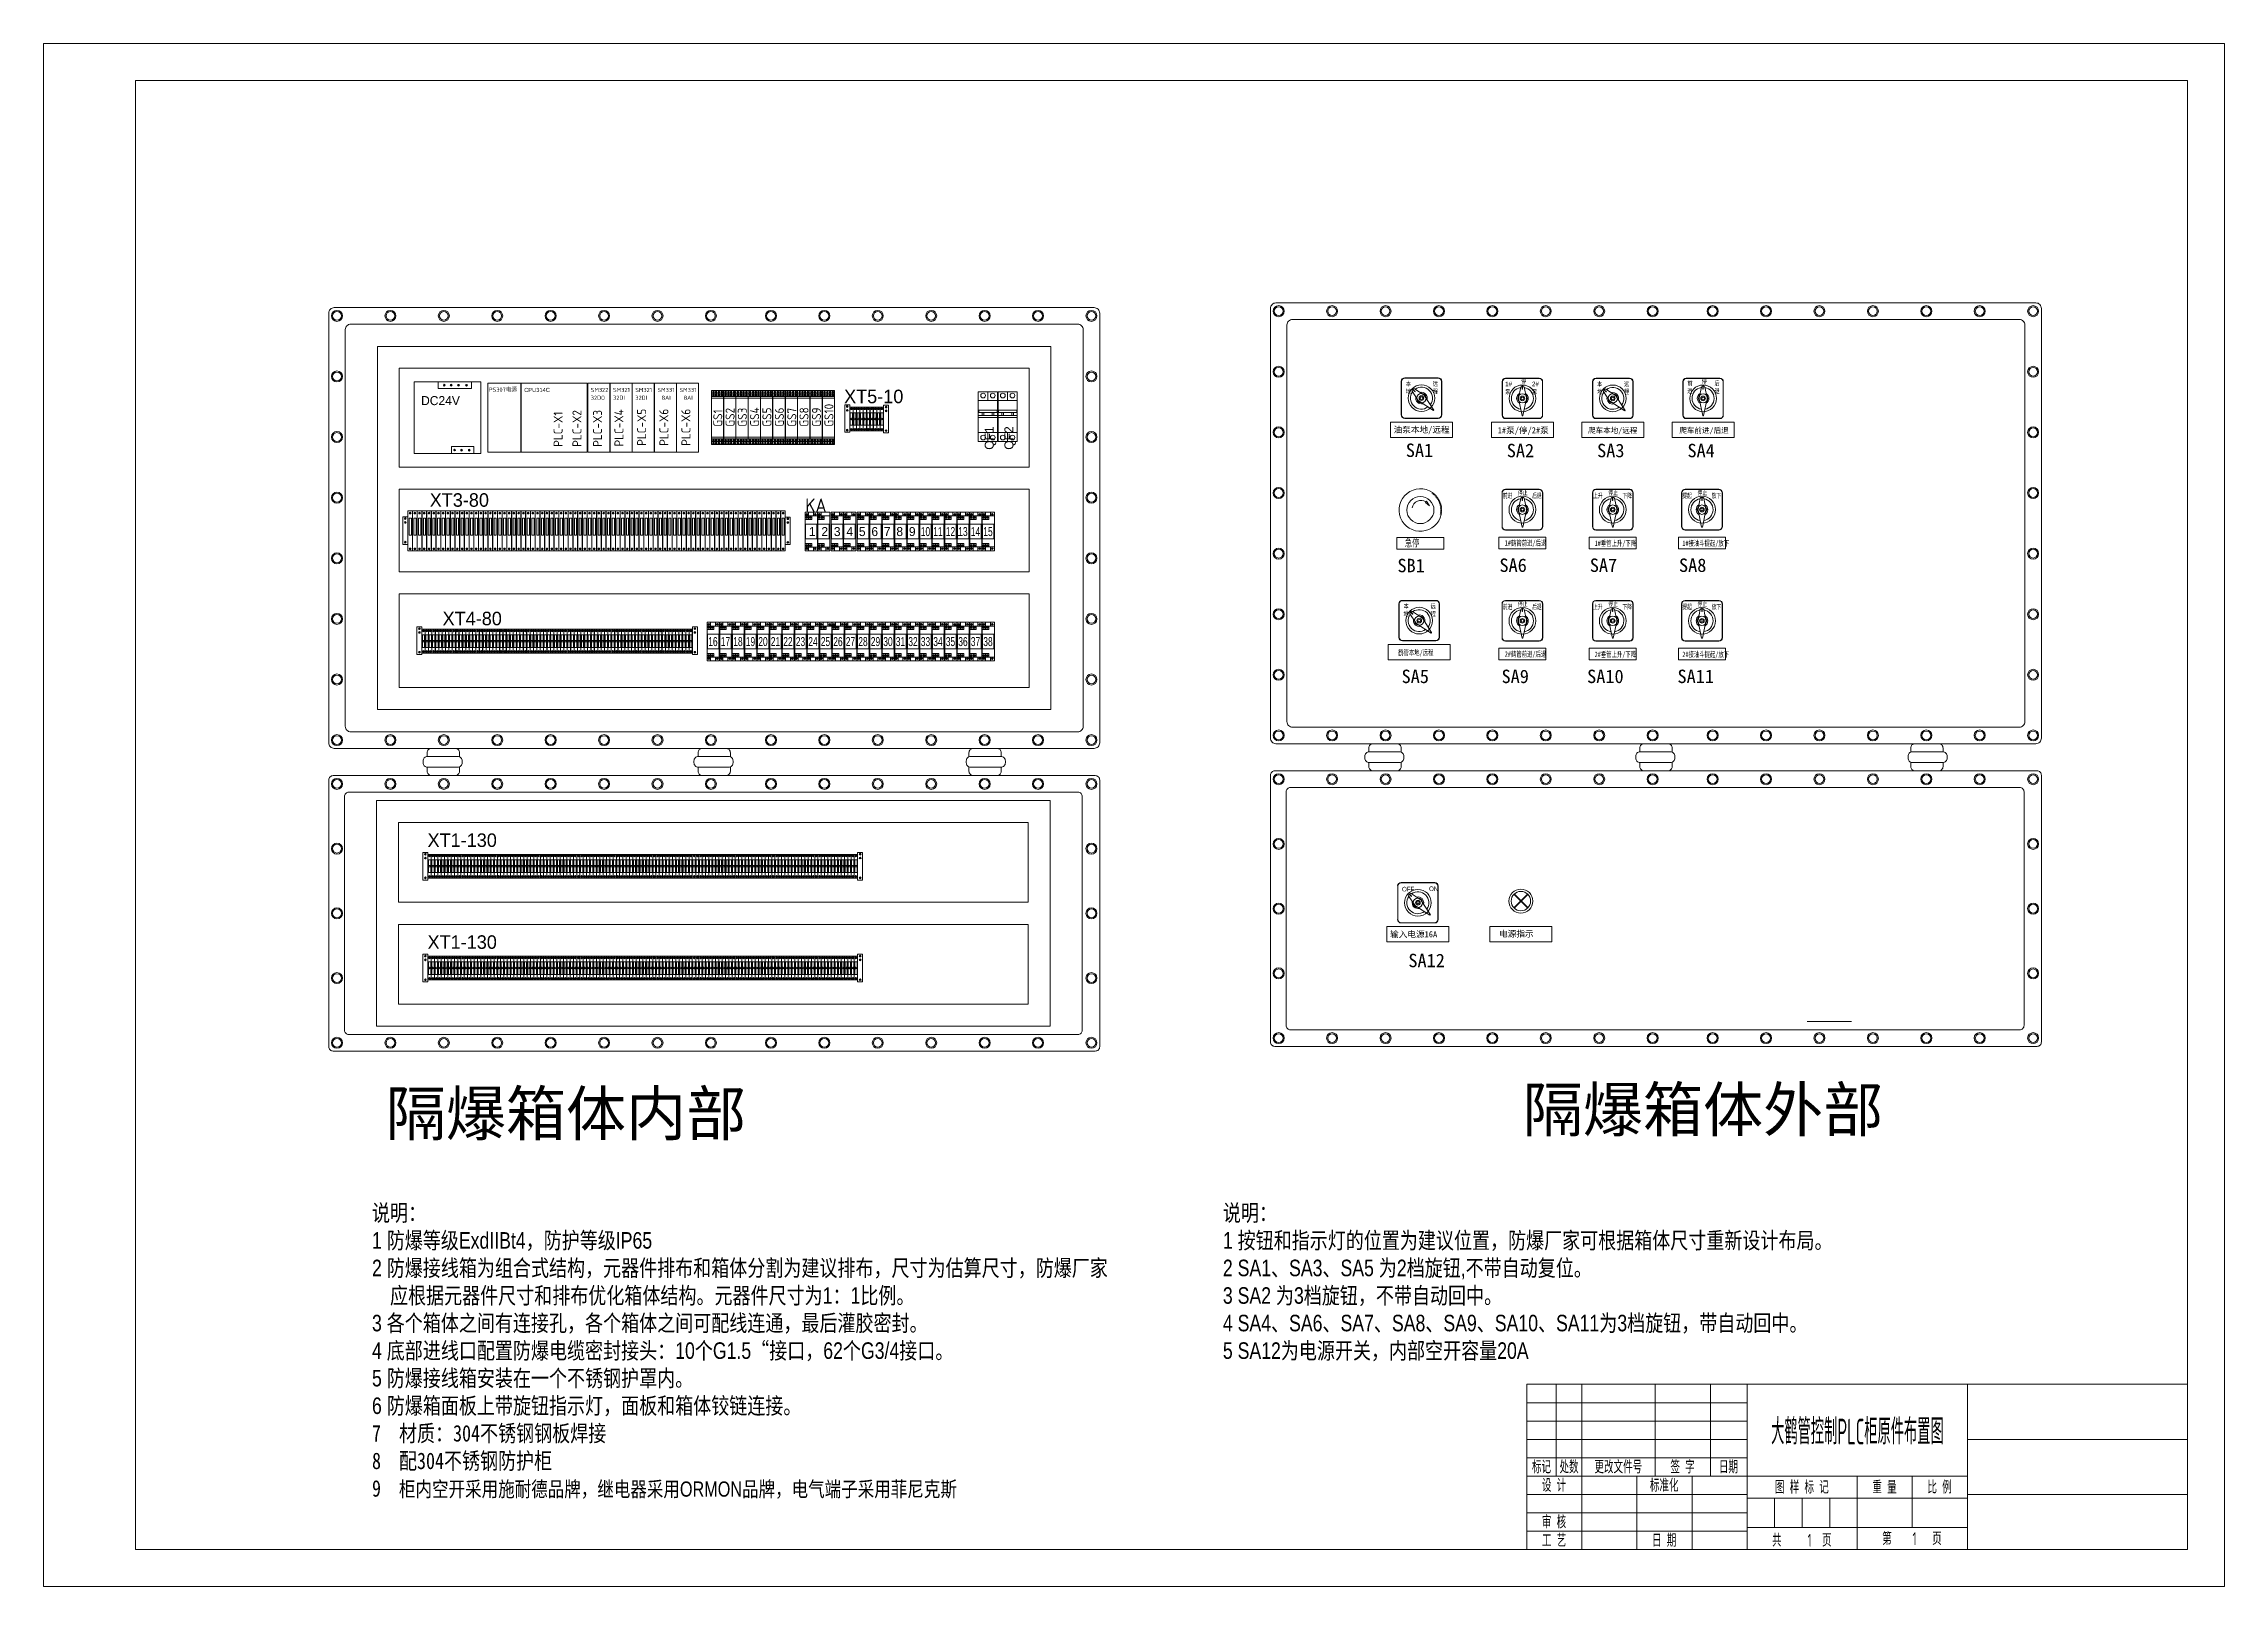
# Model space of a CAD drawing. Header units: millimetres. Extents: x 32626 to 72822, y 60047 to 123188.
# Drawn here: x 38301 to 43053, y 60047 to 63407 of the extents above; entities that cross this region are included whole.
import ezdxf
from ezdxf.enums import TextEntityAlignment as Align

# ---------------------------------------------------------------- set-up
doc = ezdxf.new("R2010")
doc.units = ezdxf.units.MM
doc.header["$LTSCALE"] = 10
doc.layers.get('0').update_dxf_attribs({"lineweight": 18})
for name, color, linetype, lineweight in [('1轮廓实线层', 7, 'Continuous', 18), ('2细线层', 4, 'Continuous', 18), ('6文字层', 3, 'Continuous', 18), ('图框层', 7, 'Continuous', 18), ('尺寸线层', 3, 'Continuous', 18)]:
    doc.layers.add(name, color=color, linetype=linetype, lineweight=lineweight)
doc.styles.add('FS', font='')
doc.styles.add('PC_TEXTSTYLE', font='SIMYOU.TTF', dxfattribs={"width": 0.8})
doc.styles.get("Standard").update_dxf_attribs({"font": 'isocp.shx', "width": 0.707, "bigfont": 'hztxt.shx'})
doc.styles.add('宋体', font='')
doc.styles.add('样式 1', font='SIMYOU.TTF', dxfattribs={"width": 0.75})
doc.styles.add('长仿宋', font='', dxfattribs={"width": 0.7})
doc.styles.get('FS').set_extended_font_data('宋体')
doc.styles.get('宋体').set_extended_font_data('宋体')
doc.styles.get('长仿宋').set_extended_font_data('宋体')

msp = doc.modelspace()

# ---------------------------------------------------------------- texts
at = {"color": 3, "style": 'FS'}
for s, height, p in [('SA1', 29.23, (41268.9, 62506.8)), ('SA2', 29.23, (41488.9, 62506.2)), ('SA3', 29.23, (41685.7, 62506.2)), ('SA4', 29.23, (41882.6, 62506.2)), ('SB1', 29.23, (41250.6, 62255.7)), ('SA6', 29.23, (41472.9, 62256.4)), ('SA7', 29.23, (41669.8, 62256.4)), ('SA8', 29.23, (41864.2, 62256.4)), ('SA5', 29.23, (41259.7, 62014.3)), ('SA9', 29.23, (41477.5, 62014.3)), ('SA10', 29.23, (41664, 62014.3)), ('SA11', 29.23, (41860.9, 62014.3)), ('SA12', 29.23, (41274.5, 61395.5)), ('隔爆箱体内部', 96, (39046, 61028.9)), ('隔爆箱体外部', 96, (41523.7, 61037.4))]:
    msp.add_text(s, height=height, dxfattribs=at).set_placement(p)
at = {"style": 'PC_TEXTSTYLE', "width": 0.8}
for s, p in [('OFF', (41260.6, 61560.5)), ('ON', (41319.5, 61561.3))]:
    msp.add_text(s, height=10.08, dxfattribs=at).set_placement(p)
at = {"layer": '1轮廓实线层'}
for s, p in [('PS307电源', (39270.8, 62648.9)), ('SM322', (39492.8, 62648.3)), ('32DO', (39492.8, 62631.2)), ('SM321', (39541.5, 62648.3)), ('32DI', (39541.5, 62631.2)), ('SM321', (39589.9, 62648.3)), ('32DI', (39589.9, 62631.2)), ('SM331', (39638.3, 62648.3)), ('8AI', (39647.3, 62631.2)), ('SM331', (39686.3, 62648.3)), ('8AI', (39695.3, 62631.2))]:
    msp.add_text(s, height=8.99, dxfattribs=at).set_placement(p)
for s, height, style, p in [('CPU314C', 8.99, '样式 1', (39347.9, 62648.3)), ('油泵本地/远程', 13.44, '宋体', (41242.3, 62559.5)), ('1#泵/停/2#泵', 13.44, '宋体', (41469.1, 62558.1)), ('爬车本地/远程', 11.76, '宋体', (41666, 62558.8)), ('爬车前进/后退', 11.76, '宋体', (41864.9, 62558.8)), ('输入电源16A', 13.44, '宋体', (41234.6, 61460.4)), ('电源指示', 13.44, '宋体', (41472.1, 61461.6))]:
    msp.add_text(s, height=height, dxfattribs=dict(at, style=style)).set_placement(p)
at = {"layer": '1轮廓实线层', "style": '长仿宋', "width": 0.7}
for s, height, p in [('前进', 10.58, (41480.1, 62417.3)), ('停止', 10.58, (41513.4, 62423.7)), ('后退', 10.58, (41544.2, 62417.3)), ('上升', 10.58, (41677, 62417.3)), ('停止', 10.58, (41710.2, 62423.7)), ('下降', 10.58, (41741.1, 62417.3)), ('提起', 10.58, (41871.4, 62417.3)), ('停止', 10.58, (41904.7, 62423.7)), ('放下', 10.58, (41935.5, 62417.3)), ('急停', 15.86, (41267.1, 62311.5)), ('1#鹤管前进/后退', 11.9, (41484.5, 62313.6)), ('1#垂管上升/下降', 11.9, (41680.4, 62312.9)), ('1#接油斗提起/放下', 11.9, (41871.4, 62312.9)), ('前进', 10.58, (41480.1, 62175.2)), ('停止', 10.58, (41513.4, 62181.6)), ('后退', 10.58, (41544.2, 62175.2)), ('上升', 10.58, (41677, 62175.2)), ('停止', 10.58, (41710.2, 62181.6)), ('下降', 10.58, (41741.1, 62175.2)), ('提起', 10.58, (41871.4, 62175.2)), ('停止', 10.58, (41904.7, 62181.6)), ('放下', 10.58, (41935.5, 62175.2)), ('鹤管本地/远程', 11.9, (41252.3, 62074.8)), ('2#鹤管前进/后退', 11.9, (41484.5, 62071.5)), ('2#垂管上升/下降', 11.9, (41680.4, 62070.8)), ('2#接油斗提起/放下', 11.9, (41871.4, 62070.9))]:
    msp.add_text(s, height=height, dxfattribs=at).set_placement(p)
at = {"layer": '6文字层', "style": '样式 1'}
for s, height, p in [('DC24V', 19.63, (39123.1, 62619.7)), ('XT5-10', 29.45, (40044.9, 62623.9)), ('XT3-80', 29.45, (39141.9, 62398.3)), ('1', 19.6, (39968.2, 62334.5)), ('2', 19.6, (39995.4, 62334.5)), ('3', 19.6, (40022.6, 62334.5)), ('4', 19.6, (40049.9, 62334.5)), ('5', 19.6, (40077.1, 62334.5)), ('6', 19.6, (40104.4, 62334.5)), ('7', 19.6, (40131.6, 62334.5)), ('8', 19.6, (40158.8, 62334.5)), ('9', 19.6, (40186.1, 62334.5)), ('XT4-80', 29.45, (39170, 62140.2)), ('XT1-130', 29.45, (39137.2, 61657.4)), ('XT1-130', 29.45, (39137.2, 61435.5))]:
    msp.add_text(s, height=height, dxfattribs=at).set_placement(p)
at = {"layer": '6文字层'}
for s, p in [('PLC-X1', (39431.5, 62528.9)), ('PLC-X2', (39472.6, 62528.9)), ('PLC-X3', (39517.4, 62528.9)), ('PLC-X4', (39564.1, 62529.6)), ('PLC-X5', (39613.6, 62531.1)), ('PLC-X6', (39662, 62531.1)), ('PLC-X6', (39710, 62531.1)), ('GS1', (39779.5, 62572.7)), ('GS2', (39806.3, 62572.7)), ('GS3', (39833, 62572.7)), ('GS4', (39859.8, 62572.7)), ('GS5', (39886.5, 62572.7)), ('GS6', (39913.7, 62572.7)), ('GS7', (39940.8, 62572.7)), ('GS8', (39967.4, 62572.7)), ('GS9', (39994.5, 62572.7)), ('GS10', (40021.7, 62572.7))]:
    msp.add_text(s, height=19.63, rotation=90, dxfattribs=at).set_placement(p)
at = {"layer": '6文字层', "style": '样式 1'}
for s, p in [('QF1', (40371, 62522.5)), ('QF2', (40413.9, 62522.5))]:
    msp.add_text(s, height=19.63, rotation=90, dxfattribs=at).set_placement(p)
at = {"layer": '6文字层'}
msp.add_text('KA', height=30, dxfattribs=at).set_placement((39960.2, 62386.4))
at = {"layer": '6文字层', "style": '样式 1', "width": 0.7}
for s, p in [('10', (40212, 62334.5)), ('11', (40239.2, 62334.5)), ('121', (40266.5, 62334.5)), ('13', (40293.7, 62334.5)), ('14', (40321, 62334.5)), ('15', (40348.2, 62334.5)), ('16', (39748.9, 62094.9)), ('17', (39776.1, 62094.9)), ('18', (39803.4, 62094.9)), ('19', (39830.6, 62094.9)), ('20', (39857.9, 62094.9)), ('21', (39885.1, 62094.9)), ('22', (39912.3, 62094.9)), ('23', (39939.6, 62094.9)), ('24', (39966.8, 62094.9)), ('25', (39994.1, 62094.9)), ('26', (40021.3, 62094.9)), ('27', (40048.5, 62094.9)), ('28', (40075.8, 62094.9)), ('29', (40103, 62094.9)), ('30', (40130.3, 62094.9)), ('31', (40157.5, 62094.9)), ('32', (40184.8, 62094.9)), ('33', (40212, 62094.9)), ('34', (40239.2, 62094.9)), ('35', (40266.5, 62094.9)), ('36', (40293.7, 62094.9)), ('37', (40321, 62094.9)), ('38', (40348.2, 62094.9))]:
    msp.add_text(s, height=19.63, dxfattribs=at).set_placement(p)
at = {"layer": '6文字层', "width": 0.707}
for s, p in [('标记', (41564.6, 60307)), ('处数', (41624.6, 60307))]:
    msp.add_text(s, height=28, dxfattribs=at).set_placement(p, align=Align.MIDDLE_CENTER)
at = {"layer": '6文字层', "char_height": 28, "attachment_point": 5}
for s, insert, width in [(' 更改文件号 ', (41726.3, 60307), 167.559), (' 签 字 ', (41866.3, 60307), 97.566), (' 日期 ', (41966.3, 60307), 78.477), (' 设 计 ', (41586.3, 60267), 97.566), (' 标准化 ', (41826.3, 60267), 109.161), (' 图 样 标 记 ', (42126.3, 60263), 196.122), (' 重 量 ', (42306.3, 60263), 97.566), (' 比 例 ', (42426.3, 60263), 97.566), (' 工 艺 ', (41586.3, 60147), 97.566), (' 审 核 ', (41586.3, 60187), 97.566), (' 日 期 ', (41826.3, 60147), 97.566), ('共     1  页', (42131.8, 60147.4), 203.156), ('第    1   页', (42371.8, 60151), 202.909)]:
    msp.add_mtext(s, dxfattribs=dict(at, insert=insert, width=width))
at = {"layer": '6文字层', "width": 0.515562}
msp.add_attdef('大鹤管控制PLC柜原件布置图', (42064.9, 60356.1), '', height=56, dxfattribs=at)
at = {"layer": '尺寸线层', "char_height": 36, "width": 1714.785, "attachment_point": 1, "style": 'PC_TEXTSTYLE'}
for s, insert in [('{\\fSimSun|b0|i0|c134|p49;说明：\\P}1 {\\fSimSun|b0|i0|c134|p49;防爆等级}ExdIIBt4{\\fSimSun|b0|i0|c134|p49;，防护等级}IP65\\P2 {\\fSimSun|b0|i0|c134|p49;防爆接线箱为组合式结构，元器件排布和箱体分割为建议排布，尺寸为估算尺寸，防爆厂家\\P  应根据元器件尺寸和排布优化箱体结构。元器件尺寸为}1{\\fSimSun|b0|i0|c134|p49;：}1{\\fSimSun|b0|i0|c134|p49;比例。\\P}3 {\\fSimSun|b0|i0|c134|p49;各个箱体之间有连接孔，各个箱体之间可配线连通，最后灌胶密封。\\P}4 {\\fSimSun|b0|i0|c134|p49;底部进线口配置防爆电缆密封接头：}10{\\fSimSun|b0|i0|c134|p49;个}G1.5{\\fSimSun|b0|i0|c134|p49;“接口，}62{\\fSimSun|b0|i0|c134|p49;个}G3/4{\\fSimSun|b0|i0|c134|p49;接口。\\P}5 {\\fSimSun|b0|i0|c134|p49;防爆接线箱安装在一个不锈钢护罩内。\\P}6 {\\fSimSun|b0|i0|c134|p49;防爆箱面板上带旋钮指示灯，面板和箱体铰链连接。\\P7  材质：304不锈钢钢板焊接\\P8  配304不锈钢防护柜\\P9  \\H0.9167x;\\C3;柜内空开采用施耐德品牌，继电器采用\\fyouyuan|b0|i0|c134|p49;ORMON\\fSimSun|b0|i0|c134|p49;品牌，电气端子采用菲尼克斯}', (39016.2, 60878.5)), ('说明：\\P1 按钮和指示灯的位置为建议位置，防爆厂家可根据箱体尺寸重新设计布局。\\P2 SA1、SA3、SA5 为2档旋钮,不带自动复位。\\P3 SA2 为3档旋钮，不带自动回中。\\P4 SA4、SA6、SA7、SA8、SA9、SA10、SA11为3档旋钮，带自动回中。\\P5 SA12为电源开关，内部空开容量20A', (40870.3, 60878.5))]:
    msp.add_mtext(s, dxfattribs=dict(at, insert=insert))

# ---------------------------------------------------------------- blocks, each defined once
blk = doc.blocks.new('本地远程')
for p, q in [((-35, 29), (-35, -29)), ((-34.5, -29), (-34.5, 29)), ((29, 35), (-29, 35)), ((-29, 34.5), (29, 34.5)), ((-5.5, -4.1), (-16, 11.8)), ((-14.1, 15.6), (-15.6, 14.1)), ((-15, 14.7), (-11.5, 11.1)), ((-14.7, 15), (-11.1, 11.5)), ((-11.8, 16), (4.1, 5.5)), ((21.5, -20.7), (5.5, 4.1)), ((34.5, 29), (34.5, -29)), ((35, -29), (35, 29)), ((29, -34.5), (-29, -34.5)), ((-29, -35), (29, -35)), ((-4.1, -5.5), (20.7, -21.5)), ((20.9, -21.5), (21.5, -20.9))]:
    blk.add_line(p, q)
for radius in [23, 8, 4, 2.25]:
    blk.add_circle((0, 0), radius)
for centre, radius, start, end in [((-29, 29), 6, 90, 180), ((-29, 29), 5.5, 90, 180), ((0, 0), 19, 144.8684, 305.9981), ((-14.2, 12.7), 2, 135, 206.5651), ((-12.7, 14.2), 2, 63.4349, 135), ((-11.3, 11.3), 0.25, 225, 45), ((0, 0), 19, 324.0019, 125.1316), ((0, 0), 10, 166.6435, 283.8145), ((0, 0), 10, 346.1855, 103.3565), ((1.3, 1.3), 5, 32.9777, 56.6397), ((29, 29), 6, 0, 90), ((29, 29), 5.5, 360, 90), ((-29, -29), 6, 180, 270), ((-29, -29), 5.5, 180, 270), ((-1.3, -1.3), 5, 213.3603, 237.0223), ((20.8, -21.3), 0.2, 237.1169, 315), ((21.3, -20.8), 0.2, 315, 32.8831), ((29, -29), 5.5, 270, 360), ((29, -29), 6, 270, 360)]:
    blk.add_arc(centre, radius, start, end)
at = {"char_height": 8, "attachment_point": 1, "style": 'PC_TEXTSTYLE'}
for s, insert, width in [('本地', (-27.1, 28.9), 14.149), ('远程', (19.6, 28.9), 15.64)]:
    blk.add_mtext(s, dxfattribs=dict(at, insert=insert, width=width))
blk = doc.blocks.new('液压泵旋钮')
for p, q in [((-35, 29), (-35, -29)), ((-34.5, -29), (-34.5, 29)), ((29, 35), (-29, 35)), ((-29, 34.5), (29, 34.5)), ((-6.8, 1), (-3, 19.6)), ((1.1, 21), (-1.1, 21)), ((-0.3, 21), (-0.3, 15.9)), ((0.2, 21), (0.2, 15.9)), ((3, 19.6), (6.8, 1)), ((34.5, 29), (34.5, -29)), ((35, -29), (35, 29)), ((29, -34.5), (-29, -34.5)), ((-29, -35), (29, -35)), ((-6.8, -1), (-0.6, -29.8)), ((-0.4, -30), (0.4, -30)), ((0.6, -29.8), (6.8, -1))]:
    blk.add_line(p, q)
for radius in [23, 8, 4, 2.25]:
    blk.add_circle((0, 0), radius)
for centre, radius, start, end in [((-29, 29), 6, 90, 180), ((-29, 29), 5.5, 90, 180), ((0, 0), 19, 99.8684, 260.9981), ((0, 0), 10, 121.6435, 238.8145), ((-1.9, 0), 5, 168.3603, 192.0223), ((-1.1, 19), 2, 90, 161.5651), ((0, 15.9), 0.25, 180, 0), ((1.1, 19), 2, 18.4349, 90), ((0, 0), 19, 279.0019, 80.1316), ((0, 0), 10, 301.1855, 58.3565), ((1.9, 0), 5, 347.9777, 11.6397), ((29, 29), 6, 0, 90), ((29, 29), 5.5, 360, 90), ((-29, -29), 6, 180, 270), ((-29, -29), 5.5, 180, 270), ((-0.4, -29.8), 0.2, 192.1169, 270), ((0.4, -29.8), 0.2, 270, 347.8831), ((29, -29), 5.5, 270, 360), ((29, -29), 6, 270, 360)]:
    blk.add_arc(centre, radius, start, end)
at = {"char_height": 8, "attachment_point": 1, "style": 'PC_TEXTSTYLE'}
for s, insert, width in [('1#泵', (-29.8, 28.9), 14.149), ('停', (-2.4, 33.6), 11), ('2#泵', (16.6, 28.9), 15.64)]:
    blk.add_mtext(s, dxfattribs=dict(at, insert=insert, width=width))
blk = doc.blocks.new('爬车旋钮')
for p, q in [((-35, 29), (-35, -29)), ((-34.5, -29), (-34.5, 29)), ((29, 35), (-29, 35)), ((-29, 34.5), (29, 34.5)), ((-6.8, 1), (-3, 19.6)), ((1.1, 21), (-1.1, 21)), ((-0.3, 21), (-0.3, 15.9)), ((0.2, 21), (0.2, 15.9)), ((3, 19.6), (6.8, 1)), ((34.5, 29), (34.5, -29)), ((35, -29), (35, 29)), ((29, -34.5), (-29, -34.5)), ((-29, -35), (29, -35)), ((-6.8, -1), (-0.6, -29.8)), ((-0.4, -30), (0.4, -30)), ((0.6, -29.8), (6.8, -1))]:
    blk.add_line(p, q)
for radius in [23, 8, 4, 2.25]:
    blk.add_circle((0, 0), radius)
for centre, radius, start, end in [((-29, 29), 6, 90, 180), ((-29, 29), 5.5, 90, 180), ((0, 0), 19, 99.8684, 260.9981), ((0, 0), 10, 121.6435, 238.8145), ((-1.9, 0), 5, 168.3603, 192.0223), ((-1.1, 19), 2, 90, 161.5651), ((0, 15.9), 0.25, 180, 0), ((1.1, 19), 2, 18.4349, 90), ((0, 0), 19, 279.0019, 80.1316), ((0, 0), 10, 301.1855, 58.3565), ((1.9, 0), 5, 347.9777, 11.6397), ((29, 29), 6, 0, 90), ((29, 29), 5.5, 360, 90), ((-29, -29), 6, 180, 270), ((-29, -29), 5.5, 180, 270), ((-0.4, -29.8), 0.2, 192.1169, 270), ((0.4, -29.8), 0.2, 270, 347.8831), ((29, -29), 5.5, 270, 360), ((29, -29), 6, 270, 360)]:
    blk.add_arc(centre, radius, start, end)
at = {"char_height": 8, "width": 11, "attachment_point": 1, "style": 'PC_TEXTSTYLE'}
for s, insert in [('前进', (-27.3, 30.2)), ('停', (-2.4, 33.6)), ('后退', (19.8, 30.2))]:
    blk.add_mtext(s, dxfattribs=dict(at, insert=insert))
blk = doc.blocks.new('急停')
for p, q in [((4.2, 5.9), (3.7, 5.4)), ((3.7, 5.4), (7, 2.9)), ((4.6, 6.5), (4.2, 5.9)), ((7, 2.9), (4.6, 6.5)), ((9.5, 13.8), (9.3, 12.9)), ((9.3, 12.9), (10.2, 13.3)), ((10.4, 13.1), (10.2, 12.2)), ((10.2, 12.2), (11, 12.6)), ((11.2, 12.4), (10.9, 11.6)), ((10.9, 11.6), (11.8, 11.9)), ((12, 11.7), (11.7, 10.8)), ((11.7, 10.8), (12.6, 11.1)), ((12.8, 10.9), (12.4, 10)), ((12.4, 10), (13.3, 10.2)), ((13.5, 10), (13, 9.2)), ((13, 9.2), (14, 9.3)), ((14.1, 9.1), (13.6, 8.3)), ((13.6, 8.3), (14.6, 8.4)), ((14.7, 8.2), (14.2, 7.5)), ((14.2, 7.5), (15.1, 7.5)), ((15.2, 7.2), (14.6, 6.5)), ((14.6, 6.5), (15.6, 6.5)), ((15.7, 6.2), (15.1, 5.6)), ((15.1, 5.6), (16, 5.5)), ((16.1, 5.2), (15.4, 4.6)), ((15.4, 4.6), (16.3, 4.4)), ((16.4, 4.1), (15.7, 3.6)), ((15.7, 3.6), (16.6, 3.4)), ((16.7, 3.1), (16, 2.6)), ((16, 2.6), (16.8, 2.3)), ((16.9, 2), (16.1, 1.5)), ((16.1, 1.5), (17, 1.2)), ((17, 0.9), (16.2, 0.5)), ((16.2, 0.5), (17.1, 0.1)), ((16.9, -3.5), (16, -3.7)), ((16, -3.7), (16.7, -4.3)), ((17, -2.4), (16.1, -2.7)), ((16.1, -2.7), (16.9, -3.2)), ((17.1, -1.3), (16.2, -1.6)), ((16.2, -1.6), (17, -2.1)), ((17.1, -0.2), (16.3, -0.6)), ((16.3, -0.6), (17.1, -1))]:
    blk.add_line(p, q)
blk.add_circle((-0.4, -0.7), 11.2)
for centre, radius, start, end in [((-0.4, -0.7), 17.5, 55.5124, 348.0594), ((0, 0), 7.26, 55.0086, 172.0809), ((-0.4, -0.7), 17.5, 51.9124, 52.8594), ((-0.4, -0.7), 17.5, 48.3124, 49.2594), ((-0.4, -0.7), 17.5, 44.7124, 45.6594), ((-0.4, -0.7), 17.5, 41.1124, 42.0594), ((-0.4, -0.7), 17.5, 37.5124, 38.4594), ((-0.4, -0.7), 17.5, 33.9124, 34.8594), ((-0.4, -0.7), 17.5, 30.3124, 31.2594), ((-0.4, -0.7), 17.5, 26.7124, 27.6594), ((-0.4, -0.7), 17.5, 23.1124, 24.0594), ((-0.4, -0.7), 17.5, 19.5124, 20.4594), ((-0.4, -0.7), 17.5, 15.9124, 16.8594), ((-0.4, -0.7), 17.5, 12.3124, 13.2594), ((-0.4, -0.7), 17.5, 8.7124, 9.6594), ((-0.4, -0.7), 17.5, 5.1124, 6.0594), ((-0.4, -0.7), 17.5, 1.5124, 2.4594), ((-0.4, -0.7), 17.5, 350.7124, 351.6594), ((-0.4, -0.7), 17.5, 354.3124, 355.2594), ((-0.4, -0.7), 17.5, 357.9124, 358.8594)]:
    blk.add_arc(centre, radius, start, end)

# ---------------------------------------------------------------- linework, layer by layer
for p, q in [((41478.6, 62428.8), (41478.6, 62355.2)), ((41479.2, 62355.2), (41479.2, 62428.8)), ((41559.8, 62436.4), (41486.2, 62436.4)), ((41486.2, 62435.8), (41559.8, 62435.8)), ((41514.4, 62393.3), (41519.3, 62416.9)), ((41524.4, 62418.6), (41521.7, 62418.6)), ((41522.7, 62418.6), (41522.7, 62412.2)), ((41523.3, 62418.6), (41523.3, 62412.2)), ((41526.8, 62416.9), (41531.6, 62393.3)), ((41566.8, 62428.8), (41566.8, 62355.2)), ((41567.4, 62355.2), (41567.4, 62428.8)), ((41675.4, 62428.8), (41675.4, 62355.2)), ((41676.1, 62355.2), (41676.1, 62428.8)), ((41756.7, 62436.4), (41683.1, 62436.4)), ((41683.1, 62435.8), (41756.7, 62435.8)), ((41711.2, 62393.3), (41716.1, 62416.9)), ((41721.2, 62418.6), (41718.5, 62418.6)), ((41719.5, 62418.6), (41719.5, 62412.2)), ((41720.2, 62418.6), (41720.2, 62412.2)), ((41723.6, 62416.9), (41728.5, 62393.3)), ((41763.6, 62428.8), (41763.6, 62355.2)), ((41764.3, 62355.2), (41764.3, 62428.8)), ((41869.9, 62428.8), (41869.9, 62355.2)), ((41870.5, 62355.2), (41870.5, 62428.8)), ((41951.1, 62436.4), (41877.5, 62436.4)), ((41877.5, 62435.8), (41951.1, 62435.8)), ((41905.7, 62393.3), (41910.6, 62416.9)), ((41915.7, 62418.6), (41913, 62418.6)), ((41914, 62418.6), (41914, 62412.2)), ((41914.6, 62418.6), (41914.6, 62412.2)), ((41918.1, 62416.9), (41922.9, 62393.3)), ((41958.1, 62428.8), (41958.1, 62355.2)), ((41958.7, 62355.2), (41958.7, 62428.8)), ((41559.8, 62348.2), (41486.2, 62348.2)), ((41486.2, 62347.6), (41559.8, 62347.6)), ((41514.4, 62390.7), (41522.3, 62354.2)), ((41522.5, 62354), (41523.5, 62354)), ((41523.8, 62354.2), (41531.6, 62390.7)), ((41756.7, 62348.2), (41683.1, 62348.2)), ((41683.1, 62347.6), (41756.7, 62347.6)), ((41711.2, 62390.7), (41719.1, 62354.2)), ((41719.3, 62354), (41720.4, 62354)), ((41720.6, 62354.2), (41728.5, 62390.7)), ((41951.1, 62348.2), (41877.5, 62348.2)), ((41877.5, 62347.6), (41951.1, 62347.6)), ((41905.7, 62390.7), (41913.5, 62354.1)), ((41913.8, 62353.9), (41914.8, 62353.9)), ((41915.1, 62354.1), (41922.9, 62390.7)), ((41478.6, 62186.7), (41478.6, 62113.1)), ((41479.2, 62113.1), (41479.2, 62186.7)), ((41559.8, 62194.4), (41486.2, 62194.4)), ((41486.2, 62193.7), (41559.8, 62193.7)), ((41514.4, 62151.2), (41519.3, 62174.8)), ((41524.4, 62176.6), (41521.7, 62176.6)), ((41522.7, 62176.6), (41522.7, 62170.2)), ((41523.3, 62176.6), (41523.3, 62170.2)), ((41526.8, 62174.8), (41531.6, 62151.2)), ((41566.8, 62186.7), (41566.8, 62113.1)), ((41567.4, 62113.1), (41567.4, 62186.7)), ((41675.4, 62186.7), (41675.4, 62113.1)), ((41676.1, 62113.1), (41676.1, 62186.7)), ((41756.7, 62194.4), (41683.1, 62194.4)), ((41683.1, 62193.7), (41756.7, 62193.7)), ((41711.2, 62151.2), (41716.1, 62174.8)), ((41721.2, 62176.6), (41718.5, 62176.6)), ((41719.5, 62176.6), (41719.5, 62170.2)), ((41720.2, 62176.6), (41720.2, 62170.2)), ((41723.6, 62174.8), (41728.5, 62151.2)), ((41763.6, 62186.7), (41763.6, 62113.1)), ((41764.3, 62113.1), (41764.3, 62186.7)), ((41869.9, 62186.7), (41869.9, 62113.1)), ((41870.5, 62113.1), (41870.5, 62186.7)), ((41951.1, 62194.3), (41877.5, 62194.3)), ((41877.5, 62193.7), (41951.1, 62193.7)), ((41905.7, 62151.2), (41910.6, 62174.8)), ((41915.7, 62176.6), (41913, 62176.6)), ((41914, 62176.6), (41914, 62170.2)), ((41914.6, 62176.6), (41914.6, 62170.2)), ((41918.1, 62174.8), (41922.9, 62151.2)), ((41958.1, 62186.7), (41958.1, 62113.1)), ((41958.7, 62113.1), (41958.7, 62186.7)), ((41514.4, 62148.6), (41522.3, 62112.1)), ((41522.5, 62111.9), (41523.5, 62111.9)), ((41523.8, 62112.1), (41531.6, 62148.6)), ((41711.2, 62148.6), (41719.1, 62112.1)), ((41719.3, 62111.9), (41720.4, 62111.9)), ((41720.6, 62112.1), (41728.5, 62148.6)), ((41905.7, 62148.6), (41913.5, 62112.1)), ((41913.8, 62111.9), (41914.8, 62111.9)), ((41915.1, 62112.1), (41922.9, 62148.6)), ((41559.8, 62106.2), (41486.2, 62106.2)), ((41486.2, 62105.5), (41559.8, 62105.5)), ((41756.7, 62106.2), (41683.1, 62106.2)), ((41683.1, 62105.5), (41756.7, 62105.5)), ((41951.1, 62106.1), (41877.5, 62106.1)), ((41877.5, 62105.5), (41951.1, 62105.5)), ((41251.2, 61572.4), (41251.2, 61499.4)), ((41251.8, 61499.4), (41251.8, 61572.4)), ((41331.8, 61580), (41258.7, 61580)), ((41258.7, 61579.4), (41331.8, 61579.4)), ((41288.3, 61530.8), (41275.1, 61550.8)), ((41277.5, 61555.6), (41275.6, 61553.7)), ((41276.3, 61554.4), (41280.8, 61549.9)), ((41276.8, 61554.8), (41281.3, 61550.3)), ((41280.4, 61556), (41300.4, 61542.9)), ((41322.4, 61509.9), (41302.2, 61541)), ((41338.7, 61572.4), (41338.7, 61499.4)), ((41339.4, 61499.4), (41339.4, 61572.4)), ((41331.8, 61492.4), (41258.7, 61492.4)), ((41258.7, 61491.8), (41331.8, 61491.8)), ((41290.1, 61528.9), (41321.3, 61508.8)), ((41321.6, 61508.8), (41322.3, 61509.6))]:
    msp.add_line(p, q)
at = {"lineweight": 40}
for p, q in [((41504.8, 61554.4), (41534.6, 61524.6)), ((41504.8, 61524.6), (41534.6, 61554.4))]:
    msp.add_line(p, q, dxfattribs=at)
for centre, radius in [((41523, 62392), 29.2), ((41523, 62392), 10.2), ((41523, 62392), 5.08), ((41523, 62392), 2.86), ((41719.9, 62392), 29.2), ((41719.9, 62392), 10.2), ((41719.9, 62392), 5.08), ((41719.9, 62392), 2.86), ((41914.3, 62392), 29.2), ((41914.3, 62392), 10.2), ((41914.3, 62392), 5.08), ((41914.3, 62392), 2.86), ((41523, 62149.9), 29.2), ((41523, 62149.9), 10.2), ((41719.9, 62149.9), 29.2), ((41719.9, 62149.9), 10.2), ((41914.3, 62149.9), 29.2), ((41914.3, 62149.9), 10.2), ((41523, 62149.9), 5.08), ((41523, 62149.9), 2.86), ((41719.9, 62149.9), 5.08), ((41719.9, 62149.9), 2.86), ((41914.3, 62149.9), 5.08), ((41914.3, 62149.9), 2.86), ((41295.3, 61535.9), 29), ((41295.3, 61535.9), 10.1), ((41295.3, 61535.9), 5.04), ((41295.3, 61535.9), 2.83)]:
    msp.add_circle(centre, radius)
for centre, radius, start, end in [((41486.2, 62428.8), 7.61, 90, 180), ((41486.2, 62428.8), 6.98, 90, 180), ((41523, 62392), 24.1, 99.8684, 260.9981), ((41523, 62392), 12.7, 121.6435, 238.8145), ((41521.7, 62416.1), 2.54, 90, 161.5651), ((41523, 62412.2), 0.317, 180, 360), ((41524.4, 62416.1), 2.54, 18.4349, 90), ((41523, 62392), 24.1, 279.0019, 80.1316), ((41523, 62392), 12.7, 301.1855, 58.3565), ((41559.8, 62428.8), 7.61, 0, 90), ((41559.8, 62428.8), 6.98, 0, 90), ((41683.1, 62428.8), 7.61, 90, 180), ((41683.1, 62428.8), 6.98, 90, 180), ((41719.9, 62392), 24.1, 99.8684, 260.9981), ((41719.9, 62392), 12.7, 121.6435, 238.8145), ((41718.5, 62416.1), 2.54, 90, 161.5651), ((41719.9, 62412.2), 0.317, 180, 0), ((41721.2, 62416.1), 2.54, 18.4349, 90), ((41719.9, 62392), 24.1, 279.0019, 80.1316), ((41719.9, 62392), 12.7, 301.1855, 58.3565), ((41756.7, 62428.8), 7.61, 0, 90), ((41756.7, 62428.8), 6.98, 0, 90), ((41877.5, 62428.8), 7.61, 90, 180), ((41877.5, 62428.8), 6.98, 90, 180), ((41914.3, 62392), 24.1, 99.8684, 260.9981), ((41914.3, 62392), 12.7, 121.6435, 238.8145), ((41913, 62416.1), 2.54, 90, 161.5651), ((41914.3, 62412.2), 0.317, 180, 360), ((41915.7, 62416.1), 2.54, 18.4349, 90), ((41914.3, 62392), 24.1, 279.0019, 80.1316), ((41914.3, 62392), 12.7, 301.1855, 58.3565), ((41951.1, 62428.8), 7.61, 0, 90), ((41951.1, 62428.8), 6.98, 0, 90), ((41486.2, 62355.2), 7.61, 180, 270), ((41486.2, 62355.2), 6.98, 180, 270), ((41520.6, 62392), 6.35, 168.3603, 192.0223), ((41522.5, 62354.2), 0.254, 192.1169, 270), ((41523.5, 62354.2), 0.254, 270, 347.8831), ((41525.4, 62392), 6.35, 347.9777, 11.6397), ((41559.8, 62355.2), 6.98, 270, 0), ((41559.8, 62355.2), 7.61, 270, 0), ((41683.1, 62355.2), 7.61, 180, 270), ((41683.1, 62355.2), 6.98, 180, 270), ((41717.5, 62392), 6.35, 168.3603, 192.0223), ((41719.3, 62354.2), 0.254, 192.1169, 270), ((41720.4, 62354.2), 0.254, 270, 347.8831), ((41722.3, 62392), 6.35, 347.9777, 11.6397), ((41756.7, 62355.2), 6.98, 270, 0), ((41756.7, 62355.2), 7.61, 270, 0), ((41877.5, 62355.2), 7.61, 180, 270), ((41877.5, 62355.2), 6.98, 180, 270), ((41911.9, 62392), 6.35, 168.3603, 192.0223), ((41913.8, 62354.2), 0.254, 192.1169, 270), ((41914.8, 62354.2), 0.254, 270, 347.8831), ((41916.7, 62392), 6.35, 347.9777, 11.6397), ((41951.1, 62355.2), 6.98, 270, 0), ((41951.1, 62355.2), 7.61, 270, 0), ((41486.2, 62186.7), 7.61, 90, 180), ((41486.2, 62186.7), 6.98, 90, 180), ((41523, 62149.9), 24.1, 99.8684, 260.9981), ((41523, 62149.9), 12.7, 121.6435, 238.8145), ((41521.7, 62174), 2.54, 90, 161.5651), ((41523, 62170.2), 0.317, 180, 360), ((41524.4, 62174), 2.54, 18.4349, 90), ((41523, 62149.9), 24.1, 279.0019, 80.1316), ((41523, 62149.9), 12.7, 301.1855, 58.3565), ((41559.8, 62186.7), 7.61, 0, 90), ((41559.8, 62186.7), 6.98, 0, 90), ((41683.1, 62186.7), 7.61, 90, 180), ((41683.1, 62186.7), 6.98, 90, 180), ((41719.9, 62149.9), 24.1, 99.8684, 260.9981), ((41719.9, 62149.9), 12.7, 121.6435, 238.8145), ((41718.5, 62174), 2.54, 90, 161.5651), ((41719.9, 62170.2), 0.317, 180, 0), ((41721.2, 62174), 2.54, 18.4349, 90), ((41719.9, 62149.9), 24.1, 279.0019, 80.1316), ((41719.9, 62149.9), 12.7, 301.1855, 58.3565), ((41756.7, 62186.7), 7.61, 0, 90), ((41756.7, 62186.7), 6.98, 0, 90), ((41877.5, 62186.7), 7.61, 90, 180), ((41877.5, 62186.7), 6.98, 90, 180), ((41914.3, 62149.9), 24.1, 99.8684, 260.9981), ((41914.3, 62149.9), 12.7, 121.6435, 238.8145), ((41913, 62174), 2.54, 90, 161.5651), ((41914.3, 62170.2), 0.317, 180, 360), ((41915.7, 62174), 2.54, 18.4349, 90), ((41914.3, 62149.9), 24.1, 279.0019, 80.1316), ((41914.3, 62149.9), 12.7, 301.1855, 58.3565), ((41951.1, 62186.7), 7.61, 0, 90), ((41951.1, 62186.7), 6.98, 0, 90), ((41486.2, 62113.1), 7.61, 180, 270), ((41486.2, 62113.1), 6.98, 180, 270), ((41520.6, 62150), 6.35, 168.3603, 192.0223), ((41522.5, 62112.1), 0.254, 192.1169, 270), ((41523.5, 62112.1), 0.254, 270, 347.8831), ((41525.4, 62150), 6.35, 347.9777, 11.6397), ((41559.8, 62113.1), 6.98, 270, 0), ((41559.8, 62113.1), 7.61, 270, 0), ((41683.1, 62113.1), 7.61, 180, 270), ((41683.1, 62113.1), 6.98, 180, 270), ((41717.5, 62150), 6.35, 168.3603, 192.0223), ((41719.3, 62112.1), 0.254, 192.1169, 270), ((41720.4, 62112.1), 0.254, 270, 347.8831), ((41722.3, 62150), 6.35, 347.9777, 11.6397), ((41756.7, 62113.1), 6.98, 270, 0), ((41756.7, 62113.1), 7.61, 270, 0), ((41877.5, 62113.1), 7.61, 180, 270), ((41877.5, 62113.1), 6.98, 180, 270), ((41911.9, 62149.9), 6.35, 168.3603, 192.0223), ((41913.8, 62112.1), 0.254, 192.1169, 270), ((41914.8, 62112.1), 0.254, 270, 347.8831), ((41916.7, 62149.9), 6.35, 347.9777, 11.6397), ((41951.1, 62113.1), 6.98, 270, 0), ((41951.1, 62113.1), 7.61, 270, 0), ((41258.7, 61572.4), 7.56, 90, 180), ((41258.7, 61572.4), 6.93, 90, 180), ((41295.3, 61535.9), 23.9, 144.8684, 305.9981), ((41277.4, 61551.9), 2.52, 135, 206.5651), ((41279.3, 61553.8), 2.52, 63.4349, 135), ((41281.1, 61550.1), 0.315, 225, 45), ((41295.3, 61535.9), 23.9, 324.0019, 125.1316), ((41295.3, 61535.9), 12.6, 166.6435, 283.8145), ((41295.3, 61535.9), 12.6, 346.1855, 103.3565), ((41296.9, 61537.6), 6.3, 32.9777, 56.6397), ((41331.8, 61572.4), 7.56, 0, 90), ((41331.8, 61572.4), 6.93, 0, 90), ((41258.7, 61499.4), 7.56, 180, 270), ((41258.7, 61499.4), 6.93, 180, 270), ((41293.6, 61534.2), 6.3, 213.3603, 237.0223), ((41321.4, 61509), 0.252, 237.1169, 315), ((41322.2, 61509.7), 0.252, 315, 32.8831), ((41331.8, 61499.4), 6.93, 270, 360), ((41331.8, 61499.4), 7.56, 270, 0)]:
    msp.add_arc(centre, radius, start, end)
at = {"layer": '1轮廓实线层'}
for p, q in [((38933.9, 62832.1), (40589.9, 62832.1)), ((40985.9, 62842.3), (42641.9, 62842.3)), ((38969.9, 62796.1), (40553.9, 62796.1)), ((41021.9, 62806.3), (42605.9, 62806.3)), ((39028.4, 62747.2), (40495.3, 62747.2)), ((39028.4, 61957), (39028.4, 62747.2)), ((40495.3, 61957), (40495.3, 62747.2)), ((39075.2, 62700.4), (40448.5, 62700.4)), ((39075.2, 62484.4), (39075.2, 62700.4)), ((40448.5, 62484.4), (40448.5, 62700.4)), ((39075.2, 62667.4), (39075.2, 62517.4)), ((39075.2, 62667.4), (39075.2, 62517.4)), ((39253.3, 62670.4), (39108.1, 62670.4)), ((39108.1, 62670.4), (39108.1, 62514.4)), ((39172.3, 62661.9), (39175.1, 62664.7)), ((39172.6, 62661.7), (39175.3, 62664.4)), ((39187.1, 62661.8), (39189.9, 62664.6)), ((39187.4, 62661.6), (39190.1, 62664.3)), ((39203.2, 62661.7), (39205.9, 62664.4)), ((39203.4, 62661.4), (39206.2, 62664.2)), ((39220.6, 62661.6), (39223.4, 62664.3)), ((39220.8, 62661.3), (39223.6, 62664.1)), ((39253.3, 62514.4), (39253.3, 62670.4)), ((39268.8, 62667.4), (39268.8, 62517.4)), ((39268.8, 62667.4), (39340.8, 62667.4)), ((39340.8, 62667.4), (39292.8, 62667.4)), ((39340.8, 62517.4), (39340.8, 62667.4)), ((39485.4, 62667.4), (39341.4, 62667.4)), ((39341.4, 62667.4), (39341.4, 62517.4)), ((39485.4, 62517.4), (39485.4, 62667.4)), ((39534.3, 62667.4), (39486.3, 62667.4)), ((39486.3, 62667.4), (39486.3, 62517.4)), ((39534.3, 62517.4), (39534.3, 62667.4)), ((39583, 62667.4), (39535, 62667.4)), ((39535, 62667.4), (39535, 62517.4)), ((39583, 62517.4), (39583, 62667.4)), ((39631.4, 62667.4), (39583.4, 62667.4)), ((39583.4, 62667.4), (39583.4, 62517.4)), ((39631.4, 62667.4), (39631.4, 62517.4)), ((39631.7, 62517.4), (39631.7, 62667.4)), ((39679.7, 62667.4), (39631.7, 62667.4)), ((39679.7, 62517.4), (39679.7, 62667.4)), ((39679.7, 62517.4), (39679.7, 62667.4)), ((39727.7, 62667.4), (39679.7, 62667.4)), ((39727.7, 62517.4), (39727.7, 62667.4)), ((40337.4, 62648.8), (40358.4, 62648.8)), ((40337.4, 62540.8), (40337.4, 62648.8)), ((40358.4, 62648.8), (40379.4, 62648.8)), ((40358.4, 62648.8), (40358.4, 62629.4)), ((40379.4, 62648.8), (40379.4, 62540.8)), ((40380.3, 62648.8), (40401.3, 62648.8)), ((40380.3, 62540.8), (40380.3, 62648.8)), ((40401.3, 62648.8), (40422.3, 62648.8)), ((40401.3, 62648.8), (40401.3, 62629.4)), ((40422.3, 62648.8), (40422.3, 62540.8)), ((40337.4, 62629.4), (40379.4, 62629.4)), ((40337.4, 62597.2), (40379.4, 62597.2)), ((40337.4, 62592.4), (40379.4, 62592.4)), ((40338.5, 62608.5), (40378.3, 62608.5)), ((40338.5, 62608.5), (40338.5, 62603.7)), ((40338.5, 62603.7), (40378.3, 62603.7)), ((40345.6, 62597.2), (40345.6, 62603.7)), ((40349.2, 62597.2), (40349.2, 62603.7)), ((40367.6, 62597.2), (40367.6, 62603.7)), ((40371.2, 62597.2), (40371.2, 62603.7)), ((40378.3, 62608.5), (40378.3, 62603.7)), ((40380.3, 62629.4), (40422.3, 62629.4)), ((40380.3, 62597.2), (40422.3, 62597.2)), ((40380.3, 62592.4), (40422.3, 62592.4)), ((40381.4, 62608.5), (40421.2, 62608.5)), ((40381.4, 62608.5), (40381.4, 62603.7)), ((40381.4, 62603.7), (40421.2, 62603.7)), ((40388.5, 62597.2), (40388.5, 62603.7)), ((40392.1, 62597.2), (40392.1, 62603.7)), ((40410.5, 62597.2), (40410.5, 62603.7)), ((40414.1, 62597.2), (40414.1, 62603.7)), ((40421.2, 62608.5), (40421.2, 62603.7)), ((40337.4, 62560.2), (40379.4, 62560.2)), ((40358.4, 62540.8), (40337.4, 62540.8)), ((40358.4, 62560.2), (40358.4, 62540.8)), ((40379.4, 62540.8), (40358.4, 62540.8)), ((40380.3, 62560.2), (40422.3, 62560.2)), ((40401.3, 62540.8), (40380.3, 62540.8)), ((40401.3, 62560.2), (40401.3, 62540.8)), ((40422.3, 62540.8), (40401.3, 62540.8)), ((39108.1, 62514.4), (39253.3, 62514.4)), ((39194.6, 62520.6), (39197.3, 62523.4)), ((39194.8, 62520.4), (39197.6, 62523.1)), ((39209.9, 62520.5), (39212.7, 62523.2)), ((39210.2, 62520.2), (39212.9, 62523)), ((39226.6, 62520.4), (39229.3, 62523.1)), ((39226.8, 62520.1), (39229.6, 62522.9)), ((39268.8, 62517.4), (39340.8, 62517.4)), ((39292.8, 62517.4), (39340.8, 62517.4)), ((39341.4, 62517.4), (39485.4, 62517.4)), ((39486.3, 62517.4), (39534.3, 62517.4)), ((39535, 62517.4), (39583, 62517.4)), ((39583.4, 62517.4), (39631.4, 62517.4)), ((39631.7, 62517.4), (39679.7, 62517.4)), ((39679.7, 62517.4), (39727.7, 62517.4)), ((39967.3, 62484.4), (39075.2, 62484.4)), ((40448.5, 62484.4), (39075.2, 62484.4)), ((39967.3, 62436.4), (39075.2, 62436.4)), ((39075.2, 62436.4), (40448.5, 62436.4)), ((39075.2, 62256.4), (39075.2, 62436.4)), ((40448.5, 62256.4), (40448.5, 62436.4)), ((39967.3, 62256.4), (39075.2, 62256.4)), ((40448.5, 62256.4), (39075.2, 62256.4)), ((39967.3, 62208.4), (39075.2, 62208.4)), ((39075.2, 62208.4), (40448.5, 62208.4)), ((39075.2, 62005), (39075.2, 62208.4)), ((40448.5, 62005), (40448.5, 62208.4)), ((40448.5, 62005), (39075.2, 62005)), ((40495.3, 61957), (39028.4, 61957)), ((38969.9, 61908.1), (40553.9, 61908.1)), ((41021.9, 61918.3), (42605.9, 61918.3)), ((38965.6, 61776.8), (40554.4, 61776.8)), ((39897.3, 61812.8), (40592.3, 61812.8)), ((41017.7, 61787), (42606.5, 61787)), ((41949.4, 61823), (42644.3, 61823)), ((39026, 61758.7), (40494.1, 61758.7)), ((39026, 61266.9), (39026, 61758.7)), ((39432, 61758.7), (39336, 61758.7)), ((40494.1, 61266.9), (40494.1, 61758.7)), ((39074, 61536.8), (39074, 61710.7)), ((39074, 61710.7), (40446.1, 61710.7)), ((40446.1, 61536.8), (40446.1, 61710.7)), ((40446.1, 61536.8), (39074, 61536.8)), ((40446.1, 61488.8), (39074, 61488.8)), ((39074, 61314.9), (39074, 61488.8)), ((40446.1, 61314.9), (40446.1, 61488.8)), ((39966.1, 61314.9), (39074, 61314.9)), ((40446.1, 61314.9), (39074, 61314.9)), ((40494.1, 61266.9), (39026, 61266.9)), ((39432, 61266.9), (39336, 61266.9)), ((40091.7, 61266.9), (40187.7, 61266.9)), ((41017.7, 61259), (42606.5, 61259)), ((42143.8, 61277.1), (42239.8, 61277.1)), ((38931.5, 61212.8), (40592.3, 61212.8)), ((38965.6, 61248.8), (40554.4, 61248.8)), ((40983.5, 61223), (42644.3, 61223)), ((42972.6, 60487), (41532.6, 60487)), ((41532.6, 60127), (41532.6, 60487)), ((41532.6, 60127), (42972.6, 60127))]:
    msp.add_line(p, q, dxfattribs=at)
at = {"layer": '1轮廓实线层', "lineweight": 13}
for p, q in [((39782.1, 62651.2), (39755.7, 62651.2)), ((39755.7, 62651.2), (39755.7, 62533.6)), ((39755.7, 62644.2), (39782.1, 62644.2)), ((39755.7, 62638.3), (39782.1, 62638.3)), ((39755.7, 62634.8), (39782.1, 62634.8)), ((39758.7, 62646.5), (39761.4, 62649.3)), ((39758.7, 62640.1), (39761.4, 62642.8)), ((39758.9, 62646.3), (39761.7, 62649)), ((39758.9, 62639.8), (39761.7, 62642.6)), ((39764.7, 62646.5), (39767.5, 62649.3)), ((39764.7, 62640.1), (39767.5, 62642.8)), ((39764.9, 62646.3), (39767.7, 62649)), ((39764.9, 62639.8), (39767.7, 62642.6)), ((39770.8, 62646.5), (39773.5, 62649.3)), ((39770.8, 62640.1), (39773.5, 62642.8)), ((39771, 62646.3), (39773.8, 62649)), ((39771, 62639.8), (39773.8, 62642.6)), ((39776.8, 62646.5), (39779.6, 62649.3)), ((39776.8, 62640.1), (39779.6, 62642.8)), ((39777, 62646.3), (39779.8, 62649)), ((39777, 62639.8), (39779.8, 62642.6)), ((39782.1, 62533.6), (39782.1, 62651.2)), ((39808.9, 62651.2), (39782.5, 62651.2)), ((39782.5, 62651.2), (39782.5, 62533.6)), ((39782.5, 62644.2), (39808.9, 62644.2)), ((39782.5, 62638.3), (39808.9, 62638.3)), ((39782.5, 62634.8), (39808.9, 62634.8)), ((39785.4, 62646.5), (39788.2, 62649.3)), ((39785.4, 62640.1), (39788.2, 62642.8)), ((39785.7, 62646.3), (39788.4, 62649)), ((39785.7, 62639.8), (39788.4, 62642.6)), ((39791.5, 62646.5), (39794.2, 62649.3)), ((39791.5, 62640.1), (39794.2, 62642.8)), ((39791.7, 62646.3), (39794.5, 62649)), ((39791.7, 62639.8), (39794.5, 62642.6)), ((39797.5, 62646.5), (39800.3, 62649.3)), ((39797.5, 62640.1), (39800.3, 62642.8)), ((39797.8, 62646.3), (39800.5, 62649)), ((39797.8, 62639.8), (39800.5, 62642.6)), ((39803.6, 62646.5), (39806.3, 62649.3)), ((39803.6, 62640.1), (39806.3, 62642.8)), ((39803.8, 62646.3), (39806.6, 62649)), ((39803.8, 62639.8), (39806.6, 62642.6)), ((39808.9, 62533.6), (39808.9, 62651.2)), ((39835.6, 62651.2), (39809.2, 62651.2)), ((39809.2, 62651.2), (39809.2, 62533.6)), ((39809.2, 62644.2), (39835.6, 62644.2)), ((39809.2, 62638.3), (39835.6, 62638.3)), ((39809.2, 62634.8), (39835.6, 62634.8)), ((39812.2, 62646.5), (39814.9, 62649.3)), ((39812.2, 62640.1), (39814.9, 62642.8)), ((39812.4, 62646.3), (39815.2, 62649)), ((39812.4, 62639.8), (39815.2, 62642.6)), ((39818.2, 62646.5), (39821, 62649.3)), ((39818.2, 62640.1), (39821, 62642.8)), ((39818.5, 62646.3), (39821.2, 62649)), ((39818.5, 62639.8), (39821.2, 62642.6)), ((39824.3, 62646.5), (39827, 62649.3)), ((39824.3, 62640.1), (39827, 62642.8)), ((39824.5, 62646.3), (39827.3, 62649)), ((39824.5, 62639.8), (39827.3, 62642.6)), ((39830.3, 62646.5), (39833.1, 62649.3)), ((39830.3, 62640.1), (39833.1, 62642.8)), ((39830.6, 62646.3), (39833.3, 62649)), ((39830.6, 62639.8), (39833.3, 62642.6)), ((39835.6, 62533.6), (39835.6, 62651.2)), ((39862.4, 62651.2), (39836, 62651.2)), ((39836, 62651.2), (39836, 62533.6)), ((39836, 62644.2), (39862.4, 62644.2)), ((39836, 62638.3), (39862.4, 62638.3)), ((39836, 62634.8), (39862.4, 62634.8)), ((39839, 62646.5), (39841.7, 62649.3)), ((39839, 62640.1), (39841.7, 62642.8)), ((39839.2, 62646.3), (39841.9, 62649)), ((39839.2, 62639.8), (39841.9, 62642.6)), ((39845, 62646.5), (39847.8, 62649.3)), ((39845, 62640.1), (39847.8, 62642.8)), ((39845.2, 62646.3), (39848, 62649)), ((39845.2, 62639.8), (39848, 62642.6)), ((39851, 62646.5), (39853.8, 62649.3)), ((39851, 62640.1), (39853.8, 62642.8)), ((39851.3, 62646.3), (39854, 62649)), ((39851.3, 62639.8), (39854, 62642.6)), ((39857.1, 62646.5), (39859.8, 62649.3)), ((39857.1, 62640.1), (39859.8, 62642.8)), ((39857.3, 62646.3), (39860.1, 62649)), ((39857.3, 62639.8), (39860.1, 62642.6)), ((39862.4, 62533.6), (39862.4, 62651.2)), ((39889.1, 62651.2), (39862.7, 62651.2)), ((39862.7, 62651.2), (39862.7, 62533.6)), ((39862.7, 62644.2), (39889.1, 62644.2)), ((39862.7, 62638.3), (39889.1, 62638.3)), ((39862.7, 62634.8), (39889.1, 62634.8)), ((39865.7, 62646.5), (39868.5, 62649.3)), ((39865.7, 62640.1), (39868.5, 62642.8)), ((39866, 62646.3), (39868.7, 62649)), ((39866, 62639.8), (39868.7, 62642.6)), ((39871.8, 62646.5), (39874.5, 62649.3)), ((39871.8, 62640.1), (39874.5, 62642.8)), ((39872, 62646.3), (39874.8, 62649)), ((39872, 62639.8), (39874.8, 62642.6)), ((39877.8, 62646.5), (39880.6, 62649.3)), ((39877.8, 62640.1), (39880.6, 62642.8)), ((39878, 62646.3), (39880.8, 62649)), ((39878, 62639.8), (39880.8, 62642.6)), ((39883.8, 62646.5), (39886.6, 62649.3)), ((39883.8, 62640.1), (39886.6, 62642.8)), ((39884.1, 62646.3), (39886.8, 62649)), ((39884.1, 62639.8), (39886.8, 62642.6)), ((39889.1, 62533.6), (39889.1, 62651.2)), ((39916.3, 62651.2), (39889.9, 62651.2)), ((39889.9, 62651.2), (39889.9, 62533.6)), ((39889.9, 62644.2), (39916.3, 62644.2)), ((39889.9, 62638.3), (39916.3, 62638.3)), ((39889.9, 62634.8), (39916.3, 62634.8)), ((39892.8, 62646.5), (39895.6, 62649.3)), ((39892.8, 62640.1), (39895.6, 62642.8)), ((39893.1, 62646.3), (39895.8, 62649)), ((39893.1, 62639.8), (39895.8, 62642.6)), ((39898.9, 62646.5), (39901.6, 62649.3)), ((39898.9, 62640.1), (39901.6, 62642.8)), ((39899.1, 62646.3), (39901.9, 62649)), ((39899.1, 62639.8), (39901.9, 62642.6)), ((39904.9, 62646.5), (39907.7, 62649.3)), ((39904.9, 62640.1), (39907.7, 62642.8)), ((39905.2, 62646.3), (39907.9, 62649)), ((39905.2, 62639.8), (39907.9, 62642.6)), ((39911, 62646.5), (39913.7, 62649.3)), ((39911, 62640.1), (39913.7, 62642.8)), ((39911.2, 62646.3), (39914, 62649)), ((39911.2, 62639.8), (39914, 62642.6)), ((39916.3, 62533.6), (39916.3, 62651.2)), ((39943.4, 62651.2), (39917, 62651.2)), ((39917, 62651.2), (39917, 62533.6)), ((39917, 62644.2), (39943.4, 62644.2)), ((39917, 62638.3), (39943.4, 62638.3)), ((39917, 62634.8), (39943.4, 62634.8)), ((39920, 62646.5), (39922.7, 62649.3)), ((39920, 62640.1), (39922.7, 62642.8)), ((39920.2, 62646.3), (39923, 62649)), ((39920.2, 62639.8), (39923, 62642.6)), ((39926, 62646.5), (39928.8, 62649.3)), ((39926, 62640.1), (39928.8, 62642.8)), ((39926.3, 62646.3), (39929, 62649)), ((39926.3, 62639.8), (39929, 62642.6)), ((39932.1, 62646.5), (39934.8, 62649.3)), ((39932.1, 62640.1), (39934.8, 62642.8)), ((39932.3, 62646.3), (39935.1, 62649)), ((39932.3, 62639.8), (39935.1, 62642.6)), ((39938.1, 62646.5), (39940.9, 62649.3)), ((39938.1, 62640.1), (39940.9, 62642.8)), ((39938.3, 62646.3), (39941.1, 62649)), ((39938.3, 62639.8), (39941.1, 62642.6)), ((39943.4, 62533.6), (39943.4, 62651.2)), ((39970, 62651.2), (39943.6, 62651.2)), ((39943.6, 62651.2), (39943.6, 62533.6)), ((39943.6, 62644.2), (39970, 62644.2)), ((39943.6, 62638.3), (39970, 62638.3)), ((39943.6, 62634.8), (39970, 62634.8)), ((39946.6, 62646.5), (39949.3, 62649.3)), ((39946.6, 62640.1), (39949.3, 62642.8)), ((39946.8, 62646.3), (39949.6, 62649)), ((39946.8, 62639.8), (39949.6, 62642.6)), ((39952.6, 62646.5), (39955.4, 62649.3)), ((39952.6, 62640.1), (39955.4, 62642.8)), ((39952.9, 62646.3), (39955.6, 62649)), ((39952.9, 62639.8), (39955.6, 62642.6)), ((39958.7, 62646.5), (39961.4, 62649.3)), ((39958.7, 62640.1), (39961.4, 62642.8)), ((39958.9, 62646.3), (39961.7, 62649)), ((39958.9, 62639.8), (39961.7, 62642.6)), ((39964.7, 62646.5), (39967.5, 62649.3)), ((39964.7, 62640.1), (39967.5, 62642.8)), ((39965, 62646.3), (39967.7, 62649)), ((39965, 62639.8), (39967.7, 62642.6)), ((39970, 62533.6), (39970, 62651.2)), ((39997.1, 62651.2), (39970.7, 62651.2)), ((39970.7, 62651.2), (39970.7, 62533.6)), ((39970.7, 62644.2), (39997.1, 62644.2)), ((39970.7, 62638.3), (39997.1, 62638.3)), ((39970.7, 62634.8), (39997.1, 62634.8)), ((39973.7, 62646.5), (39976.5, 62649.3)), ((39973.7, 62640.1), (39976.5, 62642.8)), ((39973.9, 62646.3), (39976.7, 62649)), ((39973.9, 62639.8), (39976.7, 62642.6)), ((39979.7, 62646.5), (39982.5, 62649.3)), ((39979.7, 62640.1), (39982.5, 62642.8)), ((39980, 62646.3), (39982.7, 62649)), ((39980, 62639.8), (39982.7, 62642.6)), ((39985.8, 62646.5), (39988.5, 62649.3)), ((39985.8, 62640.1), (39988.5, 62642.8)), ((39986, 62646.3), (39988.8, 62649)), ((39986, 62639.8), (39988.8, 62642.6)), ((39991.8, 62646.5), (39994.6, 62649.3)), ((39991.8, 62640.1), (39994.6, 62642.8)), ((39992.1, 62646.3), (39994.8, 62649)), ((39992.1, 62639.8), (39994.8, 62642.6)), ((39997.1, 62533.6), (39997.1, 62651.2)), ((40024.3, 62651.2), (39997.9, 62651.2)), ((39997.9, 62651.2), (39997.9, 62533.6)), ((39997.9, 62644.2), (40024.3, 62644.2)), ((39997.9, 62638.3), (40024.3, 62638.3)), ((39997.9, 62634.8), (40024.3, 62634.8)), ((40000.8, 62646.5), (40003.6, 62649.3)), ((40000.8, 62640.1), (40003.6, 62642.8)), ((40001.1, 62646.3), (40003.8, 62649)), ((40001.1, 62639.8), (40003.8, 62642.6)), ((40006.9, 62646.5), (40009.6, 62649.3)), ((40006.9, 62640.1), (40009.6, 62642.8)), ((40007.1, 62646.3), (40009.9, 62649)), ((40007.1, 62639.8), (40009.9, 62642.6)), ((40012.9, 62646.5), (40015.7, 62649.3)), ((40012.9, 62640.1), (40015.7, 62642.8)), ((40013.2, 62646.3), (40015.9, 62649)), ((40013.2, 62639.8), (40015.9, 62642.6)), ((40019, 62646.5), (40021.7, 62649.3)), ((40019, 62640.1), (40021.7, 62642.8)), ((40019.2, 62646.3), (40022, 62649)), ((40019.2, 62639.8), (40022, 62642.6)), ((40024.3, 62533.6), (40024.3, 62651.2)), ((40046.4, 62620.5), (40057.2, 62620.5)), ((40046.4, 62560.5), (40046.4, 62620.5)), ((40050.3, 62615.3), (40053.1, 62618.1)), ((40050.3, 62607.1), (40053.1, 62609.8)), ((40050.5, 62615.1), (40053.3, 62617.8)), ((40050.5, 62606.8), (40053.3, 62609.6)), ((40057.2, 62620.5), (40057.2, 62560.5)), ((40057.2, 62615.2), (40064.4, 62615.2)), ((40057.2, 62563.6), (40057.2, 62615.2)), ((40059.3, 62610.5), (40062.1, 62613.3)), ((40059.5, 62610.3), (40062.3, 62613)), ((40064.4, 62615.2), (40064.4, 62563.6)), ((40064.6, 62615.2), (40071.8, 62615.2)), ((40064.6, 62563.6), (40064.6, 62615.2)), ((40066.7, 62610.5), (40069.4, 62613.3)), ((40066.9, 62610.3), (40069.7, 62613)), ((40071.8, 62615.2), (40071.8, 62563.6)), ((40071.9, 62615.2), (40079.1, 62615.2)), ((40071.9, 62563.6), (40071.9, 62615.2)), ((40074, 62610.5), (40076.8, 62613.3)), ((40074.3, 62610.3), (40077, 62613)), ((40079.1, 62615.2), (40079.1, 62563.6)), ((40079.3, 62615.2), (40086.5, 62615.2)), ((40079.3, 62563.6), (40079.3, 62615.2)), ((40081.4, 62610.5), (40084.2, 62613.3)), ((40081.7, 62610.3), (40084.4, 62613)), ((40086.5, 62615.2), (40086.5, 62563.6)), ((40086.7, 62615.2), (40093.9, 62615.2)), ((40086.7, 62563.6), (40086.7, 62615.2)), ((40088.8, 62610.5), (40091.5, 62613.3)), ((40089, 62610.3), (40091.8, 62613)), ((40093.9, 62615.2), (40093.9, 62563.6)), ((40094.1, 62615.2), (40101.3, 62615.2)), ((40094.1, 62563.6), (40094.1, 62615.2)), ((40096.2, 62610.5), (40098.9, 62613.3)), ((40096.4, 62610.3), (40099.2, 62613)), ((40101.3, 62615.2), (40101.3, 62563.6)), ((40101.4, 62615.2), (40108.6, 62615.2)), ((40101.4, 62563.6), (40101.4, 62615.2)), ((40103.5, 62610.5), (40106.3, 62613.3)), ((40103.8, 62610.3), (40106.5, 62613)), ((40108.6, 62615.2), (40108.6, 62563.6)), ((40108.8, 62615.2), (40116, 62615.2)), ((40108.8, 62563.6), (40108.8, 62615.2)), ((40110.9, 62610.5), (40113.7, 62613.3)), ((40111.1, 62610.3), (40113.9, 62613)), ((40116, 62615.2), (40116, 62563.6)), ((40116.2, 62615.2), (40123.4, 62615.2)), ((40116.2, 62563.6), (40116.2, 62615.2)), ((40118.3, 62610.5), (40121, 62613.3)), ((40118.5, 62610.3), (40121.3, 62613)), ((40123.4, 62615.2), (40123.4, 62563.6)), ((40123.5, 62615.2), (40130.7, 62615.2)), ((40123.5, 62563.6), (40123.5, 62615.2)), ((40125.6, 62610.5), (40128.4, 62613.3)), ((40125.9, 62610.3), (40128.6, 62613)), ((40130.7, 62615.2), (40130.7, 62563.6)), ((40130.9, 62619.4), (40141.7, 62619.4)), ((40130.9, 62559.4), (40130.9, 62619.4)), ((40130.9, 62563.6), (40130.9, 62615.2)), ((40134.8, 62614.3), (40137.6, 62617)), ((40134.8, 62606), (40137.6, 62608.8)), ((40135.1, 62614), (40137.8, 62616.8)), ((40135.1, 62605.8), (40137.8, 62608.5)), ((40141.7, 62619.4), (40141.7, 62559.4)), ((39755.7, 62550), (39782.1, 62550)), ((39755.7, 62546.5), (39782.1, 62546.5)), ((39755.7, 62540.6), (39782.1, 62540.6)), ((39758.7, 62544.8), (39761.4, 62542)), ((39758.7, 62538.3), (39761.4, 62535.6)), ((39758.9, 62545), (39761.7, 62542.2)), ((39758.9, 62538.6), (39761.7, 62535.8)), ((39764.7, 62544.8), (39767.5, 62542)), ((39764.7, 62538.3), (39767.5, 62535.6)), ((39764.9, 62545), (39767.7, 62542.2)), ((39764.9, 62538.6), (39767.7, 62535.8)), ((39770.8, 62544.8), (39773.5, 62542)), ((39770.8, 62538.3), (39773.5, 62535.6)), ((39771, 62545), (39773.8, 62542.2)), ((39771, 62538.6), (39773.8, 62535.8)), ((39776.8, 62544.8), (39779.6, 62542)), ((39776.8, 62538.3), (39779.6, 62535.6)), ((39777, 62545), (39779.8, 62542.2)), ((39777, 62538.6), (39779.8, 62535.8)), ((39782.5, 62550), (39808.9, 62550)), ((39782.5, 62546.5), (39808.9, 62546.5)), ((39782.5, 62540.6), (39808.9, 62540.6)), ((39785.4, 62544.8), (39788.2, 62542)), ((39785.4, 62538.3), (39788.2, 62535.6)), ((39785.7, 62545), (39788.4, 62542.2)), ((39785.7, 62538.6), (39788.4, 62535.8)), ((39791.5, 62544.8), (39794.2, 62542)), ((39791.5, 62538.3), (39794.2, 62535.6)), ((39791.7, 62545), (39794.5, 62542.2)), ((39791.7, 62538.6), (39794.5, 62535.8)), ((39797.5, 62544.8), (39800.3, 62542)), ((39797.5, 62538.3), (39800.3, 62535.6)), ((39797.8, 62545), (39800.5, 62542.2)), ((39797.8, 62538.6), (39800.5, 62535.8)), ((39803.6, 62544.8), (39806.3, 62542)), ((39803.6, 62538.3), (39806.3, 62535.6)), ((39803.8, 62545), (39806.6, 62542.2)), ((39803.8, 62538.6), (39806.6, 62535.8)), ((39809.2, 62550), (39835.6, 62550)), ((39809.2, 62546.5), (39835.6, 62546.5)), ((39809.2, 62540.6), (39835.6, 62540.6)), ((39812.2, 62544.8), (39814.9, 62542)), ((39812.2, 62538.3), (39814.9, 62535.6)), ((39812.4, 62545), (39815.2, 62542.2)), ((39812.4, 62538.6), (39815.2, 62535.8)), ((39818.2, 62544.8), (39821, 62542)), ((39818.2, 62538.3), (39821, 62535.6)), ((39818.5, 62545), (39821.2, 62542.2)), ((39818.5, 62538.6), (39821.2, 62535.8)), ((39824.3, 62544.8), (39827, 62542)), ((39824.3, 62538.3), (39827, 62535.6)), ((39824.5, 62545), (39827.3, 62542.2)), ((39824.5, 62538.6), (39827.3, 62535.8)), ((39830.3, 62544.8), (39833.1, 62542)), ((39830.3, 62538.3), (39833.1, 62535.6)), ((39830.6, 62545), (39833.3, 62542.2)), ((39830.6, 62538.6), (39833.3, 62535.8)), ((39836, 62550), (39862.4, 62550)), ((39836, 62546.5), (39862.4, 62546.5)), ((39836, 62540.6), (39862.4, 62540.6)), ((39839, 62544.8), (39841.7, 62542)), ((39839, 62538.3), (39841.7, 62535.6)), ((39839.2, 62545), (39841.9, 62542.2)), ((39839.2, 62538.6), (39841.9, 62535.8)), ((39845, 62544.8), (39847.8, 62542)), ((39845, 62538.3), (39847.8, 62535.6)), ((39845.2, 62545), (39848, 62542.2)), ((39845.2, 62538.6), (39848, 62535.8)), ((39851, 62544.8), (39853.8, 62542)), ((39851, 62538.3), (39853.8, 62535.6)), ((39851.3, 62545), (39854, 62542.2)), ((39851.3, 62538.6), (39854, 62535.8)), ((39857.1, 62544.8), (39859.8, 62542)), ((39857.1, 62538.3), (39859.8, 62535.6)), ((39857.3, 62545), (39860.1, 62542.2)), ((39857.3, 62538.6), (39860.1, 62535.8)), ((39862.7, 62550), (39889.1, 62550)), ((39862.7, 62546.5), (39889.1, 62546.5)), ((39862.7, 62540.6), (39889.1, 62540.6)), ((39865.7, 62544.8), (39868.5, 62542)), ((39865.7, 62538.3), (39868.5, 62535.6)), ((39866, 62545), (39868.7, 62542.2)), ((39866, 62538.6), (39868.7, 62535.8)), ((39871.8, 62544.8), (39874.5, 62542)), ((39871.8, 62538.3), (39874.5, 62535.6)), ((39872, 62545), (39874.8, 62542.2)), ((39872, 62538.6), (39874.8, 62535.8)), ((39877.8, 62544.8), (39880.6, 62542)), ((39877.8, 62538.3), (39880.6, 62535.6)), ((39878, 62545), (39880.8, 62542.2)), ((39878, 62538.6), (39880.8, 62535.8)), ((39883.8, 62544.8), (39886.6, 62542)), ((39883.8, 62538.3), (39886.6, 62535.6)), ((39884.1, 62545), (39886.8, 62542.2)), ((39884.1, 62538.6), (39886.8, 62535.8)), ((39889.9, 62550), (39916.3, 62550)), ((39889.9, 62546.5), (39916.3, 62546.5)), ((39889.9, 62540.6), (39916.3, 62540.6)), ((39892.8, 62544.8), (39895.6, 62542)), ((39892.8, 62538.3), (39895.6, 62535.6)), ((39893.1, 62545), (39895.8, 62542.2)), ((39893.1, 62538.6), (39895.8, 62535.8)), ((39898.9, 62544.8), (39901.6, 62542)), ((39898.9, 62538.3), (39901.6, 62535.6)), ((39899.1, 62545), (39901.9, 62542.2)), ((39899.1, 62538.6), (39901.9, 62535.8)), ((39904.9, 62544.8), (39907.7, 62542)), ((39904.9, 62538.3), (39907.7, 62535.6)), ((39905.2, 62545), (39907.9, 62542.2)), ((39905.2, 62538.6), (39907.9, 62535.8)), ((39911, 62544.8), (39913.7, 62542)), ((39911, 62538.3), (39913.7, 62535.6)), ((39911.2, 62545), (39914, 62542.2)), ((39911.2, 62538.6), (39914, 62535.8)), ((39917, 62550), (39943.4, 62550)), ((39917, 62546.5), (39943.4, 62546.5)), ((39917, 62540.6), (39943.4, 62540.6)), ((39920, 62544.8), (39922.7, 62542)), ((39920, 62538.3), (39922.7, 62535.6)), ((39920.2, 62545), (39923, 62542.2)), ((39920.2, 62538.6), (39923, 62535.8)), ((39926, 62544.8), (39928.8, 62542)), ((39926, 62538.3), (39928.8, 62535.6)), ((39926.3, 62545), (39929, 62542.2)), ((39926.3, 62538.6), (39929, 62535.8)), ((39932.1, 62544.8), (39934.8, 62542)), ((39932.1, 62538.3), (39934.8, 62535.6)), ((39932.3, 62545), (39935.1, 62542.2)), ((39932.3, 62538.6), (39935.1, 62535.8)), ((39938.1, 62544.8), (39940.9, 62542)), ((39938.1, 62538.3), (39940.9, 62535.6)), ((39938.3, 62545), (39941.1, 62542.2)), ((39938.3, 62538.6), (39941.1, 62535.8)), ((39943.6, 62550), (39970, 62550)), ((39943.6, 62546.5), (39970, 62546.5)), ((39943.6, 62540.6), (39970, 62540.6)), ((39946.6, 62544.8), (39949.3, 62542)), ((39946.6, 62538.3), (39949.3, 62535.6)), ((39946.8, 62545), (39949.6, 62542.2)), ((39946.8, 62538.6), (39949.6, 62535.8)), ((39952.6, 62544.8), (39955.4, 62542)), ((39952.6, 62538.3), (39955.4, 62535.6)), ((39952.9, 62545), (39955.6, 62542.2)), ((39952.9, 62538.6), (39955.6, 62535.8)), ((39958.7, 62544.8), (39961.4, 62542)), ((39958.7, 62538.3), (39961.4, 62535.6)), ((39958.9, 62545), (39961.7, 62542.2)), ((39958.9, 62538.6), (39961.7, 62535.8)), ((39964.7, 62544.8), (39967.5, 62542)), ((39964.7, 62538.3), (39967.5, 62535.6)), ((39965, 62545), (39967.7, 62542.2)), ((39965, 62538.6), (39967.7, 62535.8)), ((39970.7, 62550), (39997.1, 62550)), ((39970.7, 62546.5), (39997.1, 62546.5)), ((39970.7, 62540.6), (39997.1, 62540.6)), ((39973.7, 62544.8), (39976.5, 62542)), ((39973.7, 62538.3), (39976.5, 62535.6)), ((39973.9, 62545), (39976.7, 62542.2)), ((39973.9, 62538.6), (39976.7, 62535.8)), ((39979.7, 62544.8), (39982.5, 62542)), ((39979.7, 62538.3), (39982.5, 62535.6)), ((39980, 62545), (39982.7, 62542.2)), ((39980, 62538.6), (39982.7, 62535.8)), ((39985.8, 62544.8), (39988.5, 62542)), ((39985.8, 62538.3), (39988.5, 62535.6)), ((39986, 62545), (39988.8, 62542.2)), ((39986, 62538.6), (39988.8, 62535.8)), ((39991.8, 62544.8), (39994.6, 62542)), ((39991.8, 62538.3), (39994.6, 62535.6)), ((39992.1, 62545), (39994.8, 62542.2)), ((39992.1, 62538.6), (39994.8, 62535.8)), ((39997.9, 62550), (40024.3, 62550)), ((39997.9, 62546.5), (40024.3, 62546.5)), ((39997.9, 62540.6), (40024.3, 62540.6)), ((40000.8, 62544.8), (40003.6, 62542)), ((40000.8, 62538.3), (40003.6, 62535.6)), ((40001.1, 62545), (40003.8, 62542.2)), ((40001.1, 62538.6), (40003.8, 62535.8)), ((40006.9, 62544.8), (40009.6, 62542)), ((40006.9, 62538.3), (40009.6, 62535.6)), ((40007.1, 62545), (40009.9, 62542.2)), ((40007.1, 62538.6), (40009.9, 62535.8)), ((40012.9, 62544.8), (40015.7, 62542)), ((40012.9, 62538.3), (40015.7, 62535.6)), ((40013.2, 62545), (40015.9, 62542.2)), ((40013.2, 62538.6), (40015.9, 62535.8)), ((40019, 62544.8), (40021.7, 62542)), ((40019, 62538.3), (40021.7, 62535.6)), ((40019.2, 62545), (40022, 62542.2)), ((40019.2, 62538.6), (40022, 62535.8)), ((40057.2, 62560.5), (40046.4, 62560.5)), ((40050.3, 62563.9), (40053.1, 62566.7)), ((40050.5, 62563.7), (40053.3, 62566.5)), ((40064.4, 62563.6), (40057.2, 62563.6)), ((40059.3, 62565.7), (40062.1, 62568.5)), ((40059.5, 62565.5), (40062.3, 62568.3)), ((40071.8, 62563.6), (40064.6, 62563.6)), ((40066.7, 62565.7), (40069.4, 62568.5)), ((40066.9, 62565.5), (40069.7, 62568.3)), ((40079.1, 62563.6), (40071.9, 62563.6)), ((40074, 62565.7), (40076.8, 62568.5)), ((40074.3, 62565.5), (40077, 62568.3)), ((40086.5, 62563.6), (40079.3, 62563.6)), ((40081.4, 62565.7), (40084.2, 62568.5)), ((40081.7, 62565.5), (40084.4, 62568.3)), ((40093.9, 62563.6), (40086.7, 62563.6)), ((40088.8, 62565.7), (40091.5, 62568.5)), ((40089, 62565.5), (40091.8, 62568.3)), ((40101.3, 62563.6), (40094.1, 62563.6)), ((40096.2, 62565.7), (40098.9, 62568.5)), ((40096.4, 62565.5), (40099.2, 62568.3)), ((40108.6, 62563.6), (40101.4, 62563.6)), ((40103.5, 62565.7), (40106.3, 62568.5)), ((40103.8, 62565.5), (40106.5, 62568.3)), ((40116, 62563.6), (40108.8, 62563.6)), ((40110.9, 62565.7), (40113.7, 62568.5)), ((40111.1, 62565.5), (40113.9, 62568.3)), ((40123.4, 62563.6), (40116.2, 62563.6)), ((40118.3, 62565.7), (40121, 62568.5)), ((40118.5, 62565.5), (40121.3, 62568.3)), ((40130.7, 62563.6), (40123.5, 62563.6)), ((40125.6, 62565.7), (40128.4, 62568.5)), ((40125.9, 62565.5), (40128.6, 62568.3)), ((40141.7, 62559.4), (40130.9, 62559.4)), ((40134.8, 62562.9), (40137.6, 62565.6)), ((40135.1, 62562.6), (40137.8, 62565.4)), ((39755.7, 62533.6), (39782.1, 62533.6)), ((39782.5, 62533.6), (39808.9, 62533.6)), ((39809.2, 62533.6), (39835.6, 62533.6)), ((39836, 62533.6), (39862.4, 62533.6)), ((39862.7, 62533.6), (39889.1, 62533.6)), ((39889.9, 62533.6), (39916.3, 62533.6)), ((39917, 62533.6), (39943.4, 62533.6)), ((39943.6, 62533.6), (39970, 62533.6)), ((39970.7, 62533.6), (39997.1, 62533.6)), ((39997.9, 62533.6), (40024.3, 62533.6)), ((39083.4, 62376.4), (39094.2, 62376.4)), ((39083.4, 62316.4), (39083.4, 62376.4)), ((39087.3, 62371.3), (39090.1, 62374)), ((39087.3, 62363), (39090.1, 62365.8)), ((39087.5, 62371), (39090.3, 62373.8)), ((39087.5, 62362.8), (39090.3, 62365.6)), ((39094.2, 62376.4), (39094.2, 62316.4)), ((39104.2, 62389.5), (39094.4, 62389.5)), ((39094.4, 62389.5), (39094.4, 62302.5)), ((39097.8, 62383.2), (39100.5, 62386)), ((39098, 62383), (39100.8, 62385.7)), ((39104.2, 62302.5), (39104.2, 62389.5)), ((39114.5, 62389.5), (39104.7, 62389.5)), ((39104.7, 62389.5), (39104.7, 62302.5)), ((39108.1, 62383.2), (39110.8, 62386)), ((39108.3, 62383), (39111.1, 62385.7)), ((39114.5, 62302.5), (39114.5, 62389.5)), ((39124.8, 62389.5), (39114.9, 62389.5)), ((39114.9, 62389.5), (39114.9, 62302.5)), ((39118.4, 62383.2), (39121.1, 62386)), ((39118.6, 62383), (39121.4, 62385.7)), ((39124.8, 62302.5), (39124.8, 62389.5)), ((39135.1, 62389.5), (39125.2, 62389.5)), ((39125.2, 62389.5), (39125.2, 62302.5)), ((39128.6, 62383.2), (39131.4, 62386)), ((39128.9, 62383), (39131.6, 62385.7)), ((39135.1, 62302.5), (39135.1, 62389.5)), ((39145.3, 62389.5), (39135.5, 62389.5)), ((39135.5, 62389.5), (39135.5, 62302.5)), ((39138.9, 62383.2), (39141.7, 62386)), ((39139.2, 62383), (39141.9, 62385.7)), ((39145.3, 62302.5), (39145.3, 62389.5)), ((39155.6, 62389.5), (39145.8, 62389.5)), ((39145.8, 62389.5), (39145.8, 62302.5)), ((39149.2, 62383.2), (39152, 62386)), ((39149.5, 62383), (39152.2, 62385.7)), ((39155.6, 62302.5), (39155.6, 62389.5)), ((39165.9, 62389.5), (39156.1, 62389.5)), ((39156.1, 62389.5), (39156.1, 62302.5)), ((39159.5, 62383.2), (39162.3, 62386)), ((39159.7, 62383), (39162.5, 62385.7)), ((39165.9, 62302.5), (39165.9, 62389.5)), ((39176.2, 62389.5), (39166.4, 62389.5)), ((39166.4, 62389.5), (39166.4, 62302.5)), ((39169.8, 62383.2), (39172.5, 62386)), ((39170, 62383), (39172.8, 62385.7)), ((39176.2, 62302.5), (39176.2, 62389.5)), ((39186.5, 62389.5), (39176.6, 62389.5)), ((39176.6, 62389.5), (39176.6, 62302.5)), ((39180.1, 62383.2), (39182.8, 62386)), ((39180.3, 62383), (39183.1, 62385.7)), ((39186.5, 62302.5), (39186.5, 62389.5)), ((39196.8, 62389.5), (39186.9, 62389.5)), ((39186.9, 62389.5), (39186.9, 62302.5)), ((39190.3, 62383.2), (39193.1, 62386)), ((39190.6, 62383), (39193.3, 62385.7)), ((39196.8, 62302.5), (39196.8, 62389.5)), ((39207.1, 62389.5), (39197.2, 62389.5)), ((39197.2, 62389.5), (39197.2, 62302.5)), ((39200.6, 62383.2), (39203.4, 62386)), ((39200.9, 62383), (39203.6, 62385.7)), ((39207.1, 62302.5), (39207.1, 62389.5)), ((39217.3, 62389.5), (39207.5, 62389.5)), ((39207.5, 62389.5), (39207.5, 62302.5)), ((39210.9, 62383.2), (39213.7, 62386)), ((39211.2, 62383), (39213.9, 62385.7)), ((39217.3, 62302.5), (39217.3, 62389.5)), ((39227.6, 62389.5), (39217.8, 62389.5)), ((39217.8, 62389.5), (39217.8, 62302.5)), ((39221.2, 62383.2), (39224, 62386)), ((39221.4, 62383), (39224.2, 62385.7)), ((39227.6, 62302.5), (39227.6, 62389.5)), ((39237.9, 62389.5), (39228.1, 62389.5)), ((39228.1, 62389.5), (39228.1, 62302.5)), ((39231.5, 62383.2), (39234.2, 62386)), ((39231.7, 62383), (39234.5, 62385.7)), ((39237.9, 62302.5), (39237.9, 62389.5)), ((39248.2, 62389.5), (39238.4, 62389.5)), ((39238.4, 62389.5), (39238.4, 62302.5)), ((39241.8, 62383.2), (39244.5, 62386)), ((39242, 62383), (39244.8, 62385.7)), ((39248.2, 62302.5), (39248.2, 62389.5)), ((39258.5, 62389.5), (39248.6, 62389.5)), ((39248.6, 62389.5), (39248.6, 62302.5)), ((39252.1, 62383.2), (39254.8, 62386)), ((39252.3, 62383), (39255.1, 62385.7)), ((39258.5, 62302.5), (39258.5, 62389.5)), ((39268.8, 62389.5), (39258.9, 62389.5)), ((39258.9, 62389.5), (39258.9, 62302.5)), ((39262.3, 62383.2), (39265.1, 62386)), ((39262.6, 62383), (39265.3, 62385.7)), ((39268.8, 62302.5), (39268.8, 62389.5)), ((39279, 62389.5), (39269.2, 62389.5)), ((39269.2, 62389.5), (39269.2, 62302.5)), ((39272.6, 62383.2), (39275.4, 62386)), ((39272.9, 62383), (39275.6, 62385.7)), ((39279, 62302.5), (39279, 62389.5)), ((39289.3, 62389.5), (39279.5, 62389.5)), ((39279.5, 62389.5), (39279.5, 62302.5)), ((39282.9, 62383.2), (39285.7, 62386)), ((39283.2, 62383), (39285.9, 62385.7)), ((39289.3, 62302.5), (39289.3, 62389.5)), ((39299.6, 62389.5), (39289.8, 62389.5)), ((39289.8, 62389.5), (39289.8, 62302.5)), ((39293.2, 62383.2), (39296, 62386)), ((39293.4, 62383), (39296.2, 62385.7)), ((39299.6, 62302.5), (39299.6, 62389.5)), ((39309.9, 62389.5), (39300.1, 62389.5)), ((39300.1, 62389.5), (39300.1, 62302.5)), ((39303.5, 62383.2), (39306.2, 62386)), ((39303.7, 62383), (39306.5, 62385.7)), ((39309.9, 62302.5), (39309.9, 62389.5)), ((39320.2, 62389.5), (39310.3, 62389.5)), ((39310.3, 62389.5), (39310.3, 62302.5)), ((39313.8, 62383.2), (39316.5, 62386)), ((39314, 62383), (39316.8, 62385.7)), ((39320.2, 62302.5), (39320.2, 62389.5)), ((39330.5, 62389.5), (39320.6, 62389.5)), ((39320.6, 62389.5), (39320.6, 62302.5)), ((39324, 62383.2), (39326.8, 62386)), ((39324.3, 62383), (39327, 62385.7)), ((39330.5, 62302.5), (39330.5, 62389.5)), ((39340.8, 62389.5), (39330.9, 62389.5)), ((39330.9, 62389.5), (39330.9, 62302.5)), ((39334.3, 62383.2), (39337.1, 62386)), ((39334.6, 62383), (39337.3, 62385.7)), ((39340.8, 62302.5), (39340.8, 62389.5)), ((39351, 62389.5), (39341.2, 62389.5)), ((39341.2, 62389.5), (39341.2, 62302.5)), ((39344.6, 62383.2), (39347.4, 62386)), ((39344.9, 62383), (39347.6, 62385.7)), ((39351, 62302.5), (39351, 62389.5)), ((39361.3, 62389.5), (39351.5, 62389.5)), ((39351.5, 62389.5), (39351.5, 62302.5)), ((39354.9, 62383.2), (39357.7, 62386)), ((39355.1, 62383), (39357.9, 62385.7)), ((39361.3, 62302.5), (39361.3, 62389.5)), ((39371.6, 62389.5), (39361.8, 62389.5)), ((39361.8, 62389.5), (39361.8, 62302.5)), ((39365.2, 62383.2), (39367.9, 62386)), ((39365.4, 62383), (39368.2, 62385.7)), ((39371.6, 62302.5), (39371.6, 62389.5)), ((39381.9, 62389.5), (39372, 62389.5)), ((39372, 62389.5), (39372, 62302.5)), ((39375.5, 62383.2), (39378.2, 62386)), ((39375.7, 62383), (39378.5, 62385.7)), ((39381.9, 62302.5), (39381.9, 62389.5)), ((39392.2, 62389.5), (39382.3, 62389.5)), ((39382.3, 62389.5), (39382.3, 62302.5)), ((39385.8, 62383.2), (39388.5, 62386)), ((39386, 62383), (39388.8, 62385.7)), ((39392.2, 62302.5), (39392.2, 62389.5)), ((39402.5, 62389.5), (39392.6, 62389.5)), ((39392.6, 62389.5), (39392.6, 62302.5)), ((39396, 62383.2), (39398.8, 62386)), ((39396.3, 62383), (39399, 62385.7)), ((39402.5, 62302.5), (39402.5, 62389.5)), ((39412.7, 62389.5), (39402.9, 62389.5)), ((39402.9, 62389.5), (39402.9, 62302.5)), ((39406.3, 62383.2), (39409.1, 62386)), ((39406.6, 62383), (39409.3, 62385.7)), ((39412.7, 62302.5), (39412.7, 62389.5)), ((39423, 62389.5), (39413.2, 62389.5)), ((39413.2, 62389.5), (39413.2, 62302.5)), ((39416.6, 62383.2), (39419.4, 62386)), ((39416.8, 62383), (39419.6, 62385.7)), ((39423, 62302.5), (39423, 62389.5)), ((39433.3, 62389.5), (39423.5, 62389.5)), ((39423.5, 62389.5), (39423.5, 62302.5)), ((39426.9, 62383.2), (39429.7, 62386)), ((39427.1, 62383), (39429.9, 62385.7)), ((39433.3, 62302.5), (39433.3, 62389.5)), ((39443.6, 62389.5), (39433.8, 62389.5)), ((39433.8, 62389.5), (39433.8, 62302.5)), ((39437.2, 62383.2), (39439.9, 62386)), ((39437.4, 62383), (39440.2, 62385.7)), ((39443.6, 62302.5), (39443.6, 62389.5)), ((39453.9, 62389.5), (39444, 62389.5)), ((39444, 62389.5), (39444, 62302.5)), ((39447.5, 62383.2), (39450.2, 62386)), ((39447.7, 62383), (39450.5, 62385.7)), ((39453.9, 62302.5), (39453.9, 62389.5)), ((39464.2, 62389.5), (39454.4, 62389.5)), ((39454.4, 62389.5), (39454.4, 62302.5)), ((39457.8, 62383.2), (39460.6, 62386)), ((39458.1, 62383), (39460.8, 62385.7)), ((39464.2, 62302.5), (39464.2, 62389.5)), ((39474.5, 62389.5), (39464.7, 62389.5)), ((39464.7, 62389.5), (39464.7, 62302.5)), ((39468.1, 62383.2), (39470.9, 62386)), ((39468.3, 62383), (39471.1, 62385.7)), ((39474.5, 62302.5), (39474.5, 62389.5)), ((39484.8, 62389.5), (39475, 62389.5)), ((39475, 62389.5), (39475, 62302.5)), ((39478.4, 62383.2), (39481.1, 62386)), ((39478.6, 62383), (39481.4, 62385.7)), ((39484.8, 62302.5), (39484.8, 62389.5)), ((39495.1, 62389.5), (39485.3, 62389.5)), ((39485.3, 62389.5), (39485.3, 62302.5)), ((39488.7, 62383.2), (39491.4, 62386)), ((39488.9, 62383), (39491.7, 62385.7)), ((39495.1, 62302.5), (39495.1, 62389.5)), ((39505.4, 62389.5), (39495.5, 62389.5)), ((39495.5, 62389.5), (39495.5, 62302.5)), ((39499, 62383.2), (39501.7, 62386)), ((39499.2, 62383), (39502, 62385.7)), ((39505.4, 62302.5), (39505.4, 62389.5)), ((39515.7, 62389.5), (39505.8, 62389.5)), ((39505.8, 62389.5), (39505.8, 62302.5)), ((39509.2, 62383.2), (39512, 62386)), ((39509.5, 62383), (39512.2, 62385.7)), ((39515.7, 62302.5), (39515.7, 62389.5)), ((39525.9, 62389.5), (39516.1, 62389.5)), ((39516.1, 62389.5), (39516.1, 62302.5)), ((39519.5, 62383.2), (39522.3, 62386)), ((39519.8, 62383), (39522.5, 62385.7)), ((39525.9, 62302.5), (39525.9, 62389.5)), ((39536.2, 62389.5), (39526.4, 62389.5)), ((39526.4, 62389.5), (39526.4, 62302.5)), ((39529.8, 62383.2), (39532.6, 62386)), ((39530.1, 62383), (39532.8, 62385.7)), ((39536.2, 62302.5), (39536.2, 62389.5)), ((39546.5, 62389.5), (39536.7, 62389.5)), ((39536.7, 62389.5), (39536.7, 62302.5)), ((39540.1, 62383.2), (39542.9, 62386)), ((39540.3, 62383), (39543.1, 62385.7)), ((39546.5, 62302.5), (39546.5, 62389.5)), ((39556.8, 62389.5), (39547, 62389.5)), ((39547, 62389.5), (39547, 62302.5)), ((39550.4, 62383.2), (39553.1, 62386)), ((39550.6, 62383), (39553.4, 62385.7)), ((39556.8, 62302.5), (39556.8, 62389.5)), ((39567.1, 62389.5), (39557.2, 62389.5)), ((39557.2, 62389.5), (39557.2, 62302.5)), ((39560.7, 62383.2), (39563.4, 62386)), ((39560.9, 62383), (39563.7, 62385.7)), ((39567.1, 62302.5), (39567.1, 62389.5)), ((39577.4, 62389.5), (39567.5, 62389.5)), ((39567.5, 62389.5), (39567.5, 62302.5)), ((39571, 62383.2), (39573.7, 62386)), ((39571.2, 62383), (39574, 62385.7)), ((39577.4, 62302.5), (39577.4, 62389.5)), ((39587.7, 62389.5), (39577.8, 62389.5)), ((39577.8, 62389.5), (39577.8, 62302.5)), ((39581.2, 62383.2), (39584, 62386)), ((39581.5, 62383), (39584.2, 62385.7)), ((39587.7, 62302.5), (39587.7, 62389.5)), ((39597.9, 62389.5), (39588.1, 62389.5)), ((39588.1, 62389.5), (39588.1, 62302.5)), ((39591.5, 62383.2), (39594.3, 62386)), ((39591.8, 62383), (39594.5, 62385.7)), ((39597.9, 62302.5), (39597.9, 62389.5)), ((39608.2, 62389.5), (39598.4, 62389.5)), ((39598.4, 62389.5), (39598.4, 62302.5)), ((39601.8, 62383.2), (39604.6, 62386)), ((39602, 62383), (39604.8, 62385.7)), ((39608.2, 62302.5), (39608.2, 62389.5)), ((39618.5, 62389.5), (39608.7, 62389.5)), ((39608.7, 62389.5), (39608.7, 62302.5)), ((39612.1, 62383.2), (39614.8, 62386)), ((39612.3, 62383), (39615.1, 62385.7)), ((39618.5, 62302.5), (39618.5, 62389.5)), ((39628.8, 62389.5), (39619, 62389.5)), ((39619, 62389.5), (39619, 62302.5)), ((39622.4, 62383.2), (39625.1, 62386)), ((39622.6, 62383), (39625.4, 62385.7)), ((39628.8, 62302.5), (39628.8, 62389.5)), ((39639.1, 62389.5), (39629.2, 62389.5)), ((39629.2, 62389.5), (39629.2, 62302.5)), ((39632.7, 62383.2), (39635.4, 62386)), ((39632.9, 62383), (39635.7, 62385.7)), ((39639.1, 62302.5), (39639.1, 62389.5)), ((39649.4, 62389.5), (39639.5, 62389.5)), ((39639.5, 62389.5), (39639.5, 62302.5)), ((39642.9, 62383.2), (39645.7, 62386)), ((39643.2, 62383), (39645.9, 62385.7)), ((39649.4, 62302.5), (39649.4, 62389.5)), ((39659.6, 62389.5), (39649.8, 62389.5)), ((39649.8, 62389.5), (39649.8, 62302.5)), ((39653.2, 62383.2), (39656, 62386)), ((39653.5, 62383), (39656.2, 62385.7)), ((39659.6, 62302.5), (39659.6, 62389.5)), ((39669.9, 62389.5), (39660.1, 62389.5)), ((39660.1, 62389.5), (39660.1, 62302.5)), ((39663.5, 62383.2), (39666.3, 62386)), ((39663.8, 62383), (39666.5, 62385.7)), ((39669.9, 62302.5), (39669.9, 62389.5)), ((39680.2, 62389.5), (39670.4, 62389.5)), ((39670.4, 62389.5), (39670.4, 62302.5)), ((39673.8, 62383.2), (39676.6, 62386)), ((39674, 62383), (39676.8, 62385.7)), ((39680.2, 62302.5), (39680.2, 62389.5)), ((39690.5, 62389.5), (39680.7, 62389.5)), ((39680.7, 62389.5), (39680.7, 62302.5)), ((39684.1, 62383.2), (39686.8, 62386)), ((39684.3, 62383), (39687.1, 62385.7)), ((39690.5, 62302.5), (39690.5, 62389.5)), ((39700.8, 62389.5), (39690.9, 62389.5)), ((39690.9, 62389.5), (39690.9, 62302.5)), ((39694.4, 62383.2), (39697.1, 62386)), ((39694.6, 62383), (39697.4, 62385.7)), ((39700.8, 62302.5), (39700.8, 62389.5)), ((39711.1, 62389.5), (39701.2, 62389.5)), ((39701.2, 62389.5), (39701.2, 62302.5)), ((39704.7, 62383.2), (39707.4, 62386)), ((39704.9, 62383), (39707.7, 62385.7)), ((39711.1, 62302.5), (39711.1, 62389.5)), ((39721.4, 62389.5), (39711.5, 62389.5)), ((39711.5, 62389.5), (39711.5, 62302.5)), ((39714.9, 62383.2), (39717.7, 62386)), ((39715.2, 62383), (39717.9, 62385.7)), ((39721.4, 62302.5), (39721.4, 62389.5)), ((39731.6, 62389.5), (39721.8, 62389.5)), ((39721.8, 62389.5), (39721.8, 62302.5)), ((39725.2, 62383.2), (39728, 62386)), ((39725.5, 62383), (39728.2, 62385.7)), ((39731.6, 62302.5), (39731.6, 62389.5)), ((39741.9, 62389.5), (39732.1, 62389.5)), ((39732.1, 62389.5), (39732.1, 62302.5)), ((39735.5, 62383.2), (39738.3, 62386)), ((39735.7, 62383), (39738.5, 62385.7)), ((39741.9, 62302.5), (39741.9, 62389.5)), ((39752.2, 62389.5), (39742.4, 62389.5)), ((39742.4, 62389.5), (39742.4, 62302.5)), ((39745.8, 62383.2), (39748.5, 62386)), ((39746, 62383), (39748.8, 62385.7)), ((39752.2, 62302.5), (39752.2, 62389.5)), ((39762.5, 62389.5), (39752.7, 62389.5)), ((39752.7, 62389.5), (39752.7, 62302.5)), ((39756.1, 62383.2), (39758.8, 62386)), ((39756.3, 62383), (39759.1, 62385.7)), ((39762.5, 62302.5), (39762.5, 62389.5)), ((39772.8, 62389.5), (39762.9, 62389.5)), ((39762.9, 62389.5), (39762.9, 62302.5)), ((39766.4, 62383.2), (39769.1, 62386)), ((39766.6, 62383), (39769.4, 62385.7)), ((39772.8, 62302.5), (39772.8, 62389.5)), ((39783.1, 62389.5), (39773.2, 62389.5)), ((39773.2, 62389.5), (39773.2, 62302.5)), ((39776.6, 62383.2), (39779.4, 62386)), ((39776.9, 62383), (39779.6, 62385.7)), ((39783.1, 62302.5), (39783.1, 62389.5)), ((39793.3, 62389.5), (39783.5, 62389.5)), ((39783.5, 62389.5), (39783.5, 62302.5)), ((39786.9, 62383.2), (39789.7, 62386)), ((39787.2, 62383), (39789.9, 62385.7)), ((39793.3, 62302.5), (39793.3, 62389.5)), ((39803.6, 62389.5), (39793.8, 62389.5)), ((39793.8, 62389.5), (39793.8, 62302.5)), ((39797.2, 62383.2), (39800, 62386)), ((39797.5, 62383), (39800.2, 62385.7)), ((39803.6, 62302.5), (39803.6, 62389.5)), ((39813.9, 62389.5), (39804.1, 62389.5)), ((39804.1, 62389.5), (39804.1, 62302.5)), ((39807.5, 62383.2), (39810.3, 62386)), ((39807.7, 62383), (39810.5, 62385.7)), ((39813.9, 62302.5), (39813.9, 62389.5)), ((39824.2, 62389.5), (39814.4, 62389.5)), ((39814.4, 62389.5), (39814.4, 62302.5)), ((39817.8, 62383.2), (39820.6, 62386)), ((39818.1, 62383), (39820.8, 62385.7)), ((39824.2, 62302.5), (39824.2, 62389.5)), ((39834.5, 62389.5), (39824.7, 62389.5)), ((39824.7, 62389.5), (39824.7, 62302.5)), ((39828.1, 62383.2), (39830.9, 62386)), ((39828.3, 62383), (39831.1, 62385.7)), ((39834.5, 62302.5), (39834.5, 62389.5)), ((39844.8, 62389.5), (39835, 62389.5)), ((39835, 62389.5), (39835, 62302.5)), ((39838.4, 62383.2), (39841.1, 62386)), ((39838.6, 62383), (39841.4, 62385.7)), ((39844.8, 62302.5), (39844.8, 62389.5)), ((39855.1, 62389.5), (39845.2, 62389.5)), ((39845.2, 62389.5), (39845.2, 62302.5)), ((39848.7, 62383.2), (39851.4, 62386)), ((39848.9, 62383), (39851.7, 62385.7)), ((39855.1, 62302.5), (39855.1, 62389.5)), ((39865.4, 62389.5), (39855.5, 62389.5)), ((39855.5, 62389.5), (39855.5, 62302.5)), ((39858.9, 62383.2), (39861.7, 62386)), ((39859.2, 62383), (39861.9, 62385.7)), ((39865.4, 62302.5), (39865.4, 62389.5)), ((39875.7, 62389.5), (39865.8, 62389.5)), ((39865.8, 62389.5), (39865.8, 62302.5)), ((39869.2, 62383.2), (39872, 62386)), ((39869.5, 62383), (39872.2, 62385.7)), ((39875.7, 62302.5), (39875.7, 62389.5)), ((39885.9, 62389.5), (39876.1, 62389.5)), ((39876.1, 62389.5), (39876.1, 62302.5)), ((39879.5, 62383.2), (39882.3, 62386)), ((39879.8, 62383), (39882.5, 62385.7)), ((39885.9, 62302.5), (39885.9, 62389.5)), ((39896.2, 62389.5), (39886.4, 62389.5)), ((39886.4, 62389.5), (39886.4, 62302.5)), ((39889.8, 62383.2), (39892.6, 62386)), ((39890, 62383), (39892.8, 62385.7)), ((39896.2, 62302.5), (39896.2, 62389.5)), ((39906.5, 62389.5), (39896.7, 62389.5)), ((39896.7, 62389.5), (39896.7, 62302.5)), ((39900.1, 62383.2), (39902.8, 62386)), ((39900.3, 62383), (39903.1, 62385.7)), ((39906.5, 62302.5), (39906.5, 62389.5)), ((39916.8, 62389.5), (39906.9, 62389.5)), ((39906.9, 62389.5), (39906.9, 62302.5)), ((39910.4, 62383.2), (39913.1, 62386)), ((39910.6, 62383), (39913.4, 62385.7)), ((39916.8, 62302.5), (39916.8, 62389.5)), ((39916.8, 62376), (39927.6, 62376)), ((39916.8, 62316), (39916.8, 62376)), ((39920.7, 62370.9), (39923.4, 62373.7)), ((39920.7, 62362.7), (39923.4, 62365.4)), ((39920.9, 62370.7), (39923.7, 62373.4)), ((39920.9, 62362.4), (39923.7, 62365.2)), ((39927.6, 62316), (39927.6, 62376)), ((39960.2, 62386.4), (39986.6, 62386.4)), ((39960.2, 62302.4), (39960.2, 62386.4)), ((39960.2, 62378.2), (39986.6, 62378.2)), ((39960.2, 62370.6), (39974.4, 62370.6)), ((39962.1, 62373.4), (39964.8, 62376.2)), ((39962.2, 62380.5), (39965, 62383.3)), ((39962.3, 62373.2), (39965.1, 62375.9)), ((39962.5, 62380.3), (39965.2, 62383)), ((39967.4, 62379.6), (39967.4, 62386.4)), ((39967.4, 62370.6), (39967.4, 62379.6)), ((39969.3, 62373.4), (39972.1, 62376.2)), ((39969.6, 62373.2), (39972.3, 62375.9)), ((39974.4, 62370.6), (39974.4, 62378.2)), ((39978.1, 62378.2), (39978.1, 62386.4)), ((39980.7, 62380.5), (39983.4, 62383.3)), ((39980.9, 62380.3), (39983.7, 62383)), ((39986.6, 62386.4), (39986.6, 62302.4)), ((39987.4, 62386.4), (40013.8, 62386.4)), ((39987.4, 62302.4), (39987.4, 62386.4)), ((39987.4, 62378.2), (40013.8, 62378.2)), ((39987.4, 62370.6), (40001.6, 62370.6)), ((39989.3, 62373.4), (39992.1, 62376.2)), ((39989.5, 62380.5), (39992.2, 62383.3)), ((39989.5, 62373.2), (39992.3, 62375.9)), ((39989.7, 62380.3), (39992.5, 62383)), ((39994.6, 62379.6), (39994.6, 62386.4)), ((39994.6, 62370.6), (39994.6, 62379.6)), ((39996.6, 62373.4), (39999.3, 62376.2)), ((39996.8, 62373.2), (39999.6, 62375.9)), ((40001.6, 62370.6), (40001.6, 62378.2)), ((40013.8, 62386.4), (40013.8, 62302.4)), ((40016.7, 62386.5), (40043.1, 62386.5)), ((40016.7, 62302.5), (40016.7, 62386.5)), ((40016.7, 62378.3), (40043.1, 62378.3)), ((40016.7, 62370.6), (40031, 62370.6)), ((40018.6, 62373.5), (40021.4, 62376.2)), ((40018.8, 62380.6), (40021.5, 62383.3)), ((40018.8, 62373.2), (40021.6, 62376)), ((40019, 62380.3), (40021.8, 62383.1)), ((40023.9, 62379.6), (40023.9, 62386.5)), ((40023.9, 62370.6), (40023.9, 62379.6)), ((40025.9, 62373.5), (40028.6, 62376.2)), ((40026.1, 62373.2), (40028.9, 62376)), ((40031, 62370.6), (40031, 62378.3)), ((40034.6, 62378.3), (40034.6, 62386.5)), ((40037.2, 62380.6), (40040, 62383.3)), ((40037.5, 62380.3), (40040.2, 62383.1)), ((40043.1, 62386.5), (40043.1, 62302.5)), ((40043.9, 62386.5), (40070.3, 62386.5)), ((40043.9, 62302.5), (40043.9, 62386.5)), ((40043.9, 62378.3), (40070.3, 62378.3)), ((40043.9, 62370.6), (40058.2, 62370.6)), ((40045.8, 62373.5), (40048.6, 62376.2)), ((40046, 62380.6), (40048.8, 62383.3)), ((40046.1, 62373.2), (40048.8, 62376)), ((40046.3, 62380.3), (40049, 62383.1)), ((40051.2, 62379.6), (40051.2, 62386.5)), ((40051.2, 62370.6), (40051.2, 62379.6)), ((40053.1, 62373.5), (40055.9, 62376.2)), ((40053.4, 62373.2), (40056.1, 62376)), ((40058.2, 62370.6), (40058.2, 62378.3)), ((40061.9, 62378.3), (40061.9, 62386.5)), ((40064.5, 62380.6), (40067.2, 62383.3)), ((40064.7, 62380.3), (40067.5, 62383.1)), ((40070.3, 62386.5), (40070.3, 62302.5)), ((40073.4, 62386.5), (40099.8, 62386.5)), ((40073.4, 62302.5), (40073.4, 62386.5)), ((40073.4, 62378.3), (40099.8, 62378.3)), ((40073.4, 62370.6), (40087.7, 62370.6)), ((40075.3, 62373.5), (40078.1, 62376.2)), ((40075.5, 62380.6), (40078.3, 62383.3)), ((40075.6, 62373.2), (40078.3, 62376)), ((40075.8, 62380.3), (40078.5, 62383.1)), ((40080.7, 62379.6), (40080.7, 62386.5)), ((40080.7, 62370.6), (40080.7, 62379.6)), ((40082.6, 62373.5), (40085.4, 62376.2)), ((40082.9, 62373.2), (40085.6, 62376)), ((40087.7, 62370.6), (40087.7, 62378.3)), ((40091.4, 62378.3), (40091.4, 62386.5)), ((40094, 62380.6), (40096.7, 62383.3)), ((40094.2, 62380.3), (40097, 62383.1)), ((40099.8, 62386.5), (40099.8, 62302.5)), ((40100.7, 62386.5), (40127.1, 62386.5)), ((40100.7, 62302.5), (40100.7, 62386.5)), ((40100.7, 62378.3), (40127.1, 62378.3)), ((40100.7, 62370.6), (40114.9, 62370.6)), ((40102.6, 62373.5), (40105.3, 62376.2)), ((40102.8, 62380.6), (40105.5, 62383.3)), ((40102.8, 62373.2), (40105.6, 62376)), ((40103, 62380.3), (40105.8, 62383.1)), ((40107.9, 62379.6), (40107.9, 62386.5)), ((40107.9, 62370.6), (40107.9, 62379.6)), ((40109.9, 62373.5), (40112.6, 62376.2)), ((40110.1, 62373.2), (40112.9, 62376)), ((40114.9, 62370.6), (40114.9, 62378.3)), ((40118.6, 62378.3), (40118.6, 62386.5)), ((40121.2, 62380.6), (40124, 62383.3)), ((40121.5, 62380.3), (40124.2, 62383.1)), ((40127.1, 62386.5), (40127.1, 62302.5)), ((40127.9, 62386.5), (40154.3, 62386.5)), ((40127.9, 62302.5), (40127.9, 62386.5)), ((40127.9, 62378.3), (40154.3, 62378.3)), ((40127.9, 62370.6), (40142.2, 62370.6)), ((40129.8, 62373.5), (40132.6, 62376.2)), ((40130, 62380.6), (40132.8, 62383.3)), ((40130.1, 62373.2), (40132.8, 62376)), ((40130.2, 62380.3), (40133, 62383.1)), ((40135.2, 62379.6), (40135.2, 62386.5)), ((40135.2, 62370.6), (40135.2, 62379.6)), ((40137.1, 62373.5), (40139.9, 62376.2)), ((40137.3, 62373.2), (40140.1, 62376)), ((40142.2, 62370.6), (40142.2, 62378.3)), ((40145.9, 62378.3), (40145.9, 62386.5)), ((40148.5, 62380.6), (40151.2, 62383.3)), ((40148.7, 62380.3), (40151.5, 62383.1)), ((40154.3, 62386.5), (40154.3, 62302.5)), ((40155.2, 62386.5), (40181.6, 62386.5)), ((40155.2, 62302.5), (40155.2, 62386.5)), ((40155.2, 62378.3), (40181.6, 62378.3)), ((40155.2, 62370.6), (40169.4, 62370.6)), ((40157.1, 62373.5), (40159.8, 62376.2)), ((40157.2, 62380.6), (40160, 62383.3)), ((40157.3, 62373.2), (40160.1, 62376)), ((40157.5, 62380.3), (40160.2, 62383.1)), ((40162.4, 62379.6), (40162.4, 62386.5)), ((40162.4, 62370.6), (40162.4, 62379.6)), ((40164.3, 62373.5), (40167.1, 62376.2)), ((40164.6, 62373.2), (40167.3, 62376)), ((40169.4, 62370.6), (40169.4, 62378.3)), ((40173.1, 62378.3), (40173.1, 62386.5)), ((40175.7, 62380.6), (40178.5, 62383.3)), ((40175.9, 62380.3), (40178.7, 62383.1)), ((40181.6, 62386.5), (40181.6, 62302.5)), ((40182.4, 62386.5), (40208.8, 62386.5)), ((40182.4, 62302.5), (40182.4, 62386.5)), ((40182.4, 62378.3), (40208.8, 62378.3)), ((40182.4, 62370.6), (40196.7, 62370.6)), ((40184.3, 62373.5), (40187.1, 62376.2)), ((40184.5, 62380.6), (40187.2, 62383.3)), ((40184.6, 62373.2), (40187.3, 62376)), ((40184.7, 62380.3), (40187.5, 62383.1)), ((40189.6, 62379.6), (40189.6, 62386.5)), ((40189.6, 62370.6), (40189.6, 62379.6)), ((40191.6, 62373.5), (40194.3, 62376.2)), ((40191.8, 62373.2), (40194.6, 62376)), ((40196.7, 62370.6), (40196.7, 62378.3)), ((40200.3, 62378.3), (40200.3, 62386.5)), ((40202.9, 62380.6), (40205.7, 62383.3)), ((40203.2, 62380.3), (40205.9, 62383.1)), ((40208.8, 62386.5), (40208.8, 62302.5)), ((40209.6, 62386.5), (40236, 62386.5)), ((40209.6, 62302.5), (40209.6, 62386.5)), ((40209.6, 62378.3), (40236, 62378.3)), ((40209.6, 62370.6), (40223.9, 62370.6)), ((40211.6, 62373.5), (40214.3, 62376.2)), ((40211.7, 62380.6), (40214.5, 62383.3)), ((40211.8, 62373.2), (40214.6, 62376)), ((40212, 62380.3), (40214.7, 62383.1)), ((40216.9, 62379.6), (40216.9, 62386.5)), ((40216.9, 62370.6), (40216.9, 62379.6)), ((40218.8, 62373.5), (40221.6, 62376.2)), ((40219.1, 62373.2), (40221.8, 62376)), ((40223.9, 62370.6), (40223.9, 62378.3)), ((40227.6, 62378.3), (40227.6, 62386.5)), ((40230.2, 62380.6), (40232.9, 62383.3)), ((40230.4, 62380.3), (40233.2, 62383.1)), ((40236, 62386.5), (40236, 62302.5)), ((40236.9, 62386.5), (40263.3, 62386.5)), ((40236.9, 62302.5), (40236.9, 62386.5)), ((40236.9, 62378.3), (40263.3, 62378.3)), ((40236.9, 62370.6), (40251.1, 62370.6)), ((40238.8, 62373.5), (40241.5, 62376.2)), ((40239, 62380.6), (40241.7, 62383.3)), ((40239, 62373.2), (40241.8, 62376)), ((40239.2, 62380.3), (40242, 62383.1)), ((40244.1, 62379.6), (40244.1, 62386.5)), ((40244.1, 62370.6), (40244.1, 62379.6)), ((40246.1, 62373.5), (40248.8, 62376.2)), ((40246.3, 62373.2), (40249.1, 62376)), ((40251.1, 62370.6), (40251.1, 62378.3)), ((40254.8, 62378.3), (40254.8, 62386.5)), ((40257.4, 62380.6), (40260.2, 62383.3)), ((40257.7, 62380.3), (40260.4, 62383.1)), ((40263.3, 62386.5), (40263.3, 62302.5)), ((40264.1, 62386.5), (40290.5, 62386.5)), ((40264.1, 62302.5), (40264.1, 62386.5)), ((40264.1, 62378.3), (40290.5, 62378.3)), ((40264.1, 62370.6), (40278.4, 62370.6)), ((40266, 62373.5), (40268.8, 62376.2)), ((40266.2, 62380.6), (40269, 62383.3)), ((40266.3, 62373.2), (40269, 62376)), ((40266.5, 62380.3), (40269.2, 62383.1)), ((40271.4, 62379.6), (40271.4, 62386.5)), ((40271.4, 62370.6), (40271.4, 62379.6)), ((40273.3, 62373.5), (40276.1, 62376.2)), ((40273.5, 62373.2), (40276.3, 62376)), ((40278.4, 62370.6), (40278.4, 62378.3)), ((40282.1, 62378.3), (40282.1, 62386.5)), ((40284.7, 62380.6), (40287.4, 62383.3)), ((40284.9, 62380.3), (40287.7, 62383.1)), ((40290.5, 62386.5), (40290.5, 62302.5)), ((40291.4, 62386.5), (40317.8, 62386.5)), ((40291.4, 62302.5), (40291.4, 62386.5)), ((40291.4, 62378.3), (40317.8, 62378.3)), ((40291.4, 62370.6), (40305.6, 62370.6)), ((40293.3, 62373.5), (40296, 62376.2)), ((40293.4, 62380.6), (40296.2, 62383.3)), ((40293.5, 62373.2), (40296.3, 62376)), ((40293.7, 62380.3), (40296.4, 62383.1)), ((40298.6, 62379.6), (40298.6, 62386.5)), ((40298.6, 62370.6), (40298.6, 62379.6)), ((40300.5, 62373.5), (40303.3, 62376.2)), ((40300.8, 62373.2), (40303.5, 62376)), ((40305.6, 62370.6), (40305.6, 62378.3)), ((40309.3, 62378.3), (40309.3, 62386.5)), ((40311.9, 62380.6), (40314.7, 62383.3)), ((40312.1, 62380.3), (40314.9, 62383.1)), ((40317.8, 62386.5), (40317.8, 62302.5)), ((40318.6, 62386.5), (40345, 62386.5)), ((40318.6, 62302.5), (40318.6, 62386.5)), ((40318.6, 62378.3), (40345, 62378.3)), ((40318.6, 62370.6), (40332.9, 62370.6)), ((40320.5, 62373.5), (40323.3, 62376.2)), ((40320.7, 62380.6), (40323.4, 62383.3)), ((40320.8, 62373.2), (40323.5, 62376)), ((40320.9, 62380.3), (40323.7, 62383.1)), ((40325.9, 62379.6), (40325.9, 62386.5)), ((40325.9, 62370.6), (40325.9, 62379.6)), ((40327.8, 62373.5), (40330.5, 62376.2)), ((40328, 62373.2), (40330.8, 62376)), ((40332.9, 62370.6), (40332.9, 62378.3)), ((40336.5, 62378.3), (40336.5, 62386.5)), ((40339.1, 62380.6), (40341.9, 62383.3)), ((40339.4, 62380.3), (40342.1, 62383.1)), ((40345, 62386.5), (40345, 62302.5)), ((40345.9, 62386.5), (40372.3, 62386.5)), ((40345.9, 62302.5), (40345.9, 62386.5)), ((40345.9, 62378.3), (40372.3, 62378.3)), ((40345.9, 62370.6), (40360.1, 62370.6)), ((40347.8, 62373.5), (40350.5, 62376.2)), ((40347.9, 62380.6), (40350.7, 62383.3)), ((40348, 62373.2), (40350.8, 62376)), ((40348.2, 62380.3), (40350.9, 62383.1)), ((40353.1, 62379.6), (40353.1, 62386.5)), ((40353.1, 62370.6), (40353.1, 62379.6)), ((40355, 62373.5), (40357.8, 62376.2)), ((40355.3, 62373.2), (40358, 62376)), ((40360.1, 62370.6), (40360.1, 62378.3)), ((40363.8, 62378.3), (40363.8, 62386.5)), ((40366.4, 62380.6), (40369.1, 62383.3)), ((40366.6, 62380.3), (40369.4, 62383.1)), ((40372.3, 62386.5), (40372.3, 62302.5)), ((39094.2, 62316.4), (39083.4, 62316.4)), ((39087.3, 62319.9), (39090.1, 62322.7)), ((39087.5, 62319.7), (39090.3, 62322.4)), ((39094.4, 62302.5), (39104.2, 62302.5)), ((39097.8, 62305.2), (39100.5, 62307.9)), ((39098, 62304.9), (39100.8, 62307.7)), ((39104.7, 62302.5), (39114.5, 62302.5)), ((39108.1, 62305.2), (39110.8, 62307.9)), ((39108.3, 62304.9), (39111.1, 62307.7)), ((39114.9, 62302.5), (39124.8, 62302.5)), ((39118.4, 62305.2), (39121.1, 62307.9)), ((39118.6, 62304.9), (39121.4, 62307.7)), ((39125.2, 62302.5), (39135.1, 62302.5)), ((39128.6, 62305.2), (39131.4, 62307.9)), ((39128.9, 62304.9), (39131.6, 62307.7)), ((39135.5, 62302.5), (39145.3, 62302.5)), ((39138.9, 62305.2), (39141.7, 62307.9)), ((39139.2, 62304.9), (39141.9, 62307.7)), ((39145.8, 62302.5), (39155.6, 62302.5)), ((39149.2, 62305.2), (39152, 62307.9)), ((39149.5, 62304.9), (39152.2, 62307.7)), ((39156.1, 62302.5), (39165.9, 62302.5)), ((39159.5, 62305.2), (39162.3, 62307.9)), ((39159.7, 62304.9), (39162.5, 62307.7)), ((39166.4, 62302.5), (39176.2, 62302.5)), ((39169.8, 62305.2), (39172.5, 62307.9)), ((39170, 62304.9), (39172.8, 62307.7)), ((39176.6, 62302.5), (39186.5, 62302.5)), ((39180.1, 62305.2), (39182.8, 62307.9)), ((39180.3, 62304.9), (39183.1, 62307.7)), ((39186.9, 62302.5), (39196.8, 62302.5)), ((39190.3, 62305.2), (39193.1, 62307.9)), ((39190.6, 62304.9), (39193.3, 62307.7)), ((39197.2, 62302.5), (39207.1, 62302.5)), ((39200.6, 62305.2), (39203.4, 62307.9)), ((39200.9, 62304.9), (39203.6, 62307.7)), ((39207.5, 62302.5), (39217.3, 62302.5)), ((39210.9, 62305.2), (39213.7, 62307.9)), ((39211.2, 62304.9), (39213.9, 62307.7)), ((39217.8, 62302.5), (39227.6, 62302.5)), ((39221.2, 62305.2), (39224, 62307.9)), ((39221.4, 62304.9), (39224.2, 62307.7)), ((39228.1, 62302.5), (39237.9, 62302.5)), ((39231.5, 62305.2), (39234.2, 62307.9)), ((39231.7, 62304.9), (39234.5, 62307.7)), ((39238.4, 62302.5), (39248.2, 62302.5)), ((39241.8, 62305.2), (39244.5, 62307.9)), ((39242, 62304.9), (39244.8, 62307.7)), ((39248.6, 62302.5), (39258.5, 62302.5)), ((39252.1, 62305.2), (39254.8, 62307.9)), ((39252.3, 62304.9), (39255.1, 62307.7)), ((39258.9, 62302.5), (39268.8, 62302.5)), ((39262.3, 62305.2), (39265.1, 62307.9)), ((39262.6, 62304.9), (39265.3, 62307.7)), ((39269.2, 62302.5), (39279, 62302.5)), ((39272.6, 62305.2), (39275.4, 62307.9)), ((39272.9, 62304.9), (39275.6, 62307.7)), ((39279.5, 62302.5), (39289.3, 62302.5)), ((39282.9, 62305.2), (39285.7, 62307.9)), ((39283.2, 62304.9), (39285.9, 62307.7)), ((39289.8, 62302.5), (39299.6, 62302.5)), ((39293.2, 62305.2), (39296, 62307.9)), ((39293.4, 62304.9), (39296.2, 62307.7)), ((39300.1, 62302.5), (39309.9, 62302.5)), ((39303.5, 62305.2), (39306.2, 62307.9)), ((39303.7, 62304.9), (39306.5, 62307.7)), ((39310.3, 62302.5), (39320.2, 62302.5)), ((39313.8, 62305.2), (39316.5, 62307.9)), ((39314, 62304.9), (39316.8, 62307.7)), ((39320.6, 62302.5), (39330.5, 62302.5)), ((39324, 62305.2), (39326.8, 62307.9)), ((39324.3, 62304.9), (39327, 62307.7)), ((39330.9, 62302.5), (39340.8, 62302.5)), ((39334.3, 62305.2), (39337.1, 62307.9)), ((39334.6, 62304.9), (39337.3, 62307.7)), ((39341.2, 62302.5), (39351, 62302.5)), ((39344.6, 62305.2), (39347.4, 62307.9)), ((39344.9, 62304.9), (39347.6, 62307.7)), ((39351.5, 62302.5), (39361.3, 62302.5)), ((39354.9, 62305.2), (39357.7, 62307.9)), ((39355.1, 62304.9), (39357.9, 62307.7)), ((39361.8, 62302.5), (39371.6, 62302.5)), ((39365.2, 62305.2), (39367.9, 62307.9)), ((39365.4, 62304.9), (39368.2, 62307.7)), ((39372, 62302.5), (39381.9, 62302.5)), ((39375.5, 62305.2), (39378.2, 62307.9)), ((39375.7, 62304.9), (39378.5, 62307.7)), ((39382.3, 62302.5), (39392.2, 62302.5)), ((39385.8, 62305.2), (39388.5, 62307.9)), ((39386, 62304.9), (39388.8, 62307.7)), ((39392.6, 62302.5), (39402.5, 62302.5)), ((39396, 62305.2), (39398.8, 62307.9)), ((39396.3, 62304.9), (39399, 62307.7)), ((39402.9, 62302.5), (39412.7, 62302.5)), ((39406.3, 62305.2), (39409.1, 62307.9)), ((39406.6, 62304.9), (39409.3, 62307.7)), ((39413.2, 62302.5), (39423, 62302.5)), ((39416.6, 62305.2), (39419.4, 62307.9)), ((39416.8, 62304.9), (39419.6, 62307.7)), ((39423.5, 62302.5), (39433.3, 62302.5)), ((39426.9, 62305.2), (39429.7, 62307.9)), ((39427.1, 62304.9), (39429.9, 62307.7)), ((39433.8, 62302.5), (39443.6, 62302.5)), ((39437.2, 62305.2), (39439.9, 62307.9)), ((39437.4, 62304.9), (39440.2, 62307.7)), ((39444, 62302.5), (39453.9, 62302.5)), ((39447.5, 62305.2), (39450.2, 62307.9)), ((39447.7, 62304.9), (39450.5, 62307.7)), ((39454.4, 62302.5), (39464.2, 62302.5)), ((39457.8, 62305.2), (39460.6, 62307.9)), ((39458.1, 62304.9), (39460.8, 62307.7)), ((39464.7, 62302.5), (39474.5, 62302.5)), ((39468.1, 62305.2), (39470.9, 62307.9)), ((39468.3, 62304.9), (39471.1, 62307.7)), ((39475, 62302.5), (39484.8, 62302.5)), ((39478.4, 62305.2), (39481.1, 62307.9)), ((39478.6, 62304.9), (39481.4, 62307.7)), ((39485.3, 62302.5), (39495.1, 62302.5)), ((39488.7, 62305.2), (39491.4, 62307.9)), ((39488.9, 62304.9), (39491.7, 62307.7)), ((39495.5, 62302.5), (39505.4, 62302.5)), ((39499, 62305.2), (39501.7, 62307.9)), ((39499.2, 62304.9), (39502, 62307.7)), ((39505.8, 62302.5), (39515.7, 62302.5)), ((39509.2, 62305.2), (39512, 62307.9)), ((39509.5, 62304.9), (39512.2, 62307.7)), ((39516.1, 62302.5), (39525.9, 62302.5)), ((39519.5, 62305.2), (39522.3, 62307.9)), ((39519.8, 62304.9), (39522.5, 62307.7)), ((39526.4, 62302.5), (39536.2, 62302.5)), ((39529.8, 62305.2), (39532.6, 62307.9)), ((39530.1, 62304.9), (39532.8, 62307.7)), ((39536.7, 62302.5), (39546.5, 62302.5)), ((39540.1, 62305.2), (39542.9, 62307.9)), ((39540.3, 62304.9), (39543.1, 62307.7)), ((39547, 62302.5), (39556.8, 62302.5)), ((39550.4, 62305.2), (39553.1, 62307.9)), ((39550.6, 62304.9), (39553.4, 62307.7)), ((39557.2, 62302.5), (39567.1, 62302.5)), ((39560.7, 62305.2), (39563.4, 62307.9)), ((39560.9, 62304.9), (39563.7, 62307.7)), ((39567.5, 62302.5), (39577.4, 62302.5)), ((39571, 62305.2), (39573.7, 62307.9)), ((39571.2, 62304.9), (39574, 62307.7)), ((39577.8, 62302.5), (39587.7, 62302.5)), ((39581.2, 62305.2), (39584, 62307.9)), ((39581.5, 62304.9), (39584.2, 62307.7)), ((39588.1, 62302.5), (39597.9, 62302.5)), ((39591.5, 62305.2), (39594.3, 62307.9)), ((39591.8, 62304.9), (39594.5, 62307.7)), ((39598.4, 62302.5), (39608.2, 62302.5)), ((39601.8, 62305.2), (39604.6, 62307.9)), ((39602, 62304.9), (39604.8, 62307.7)), ((39608.7, 62302.5), (39618.5, 62302.5)), ((39612.1, 62305.2), (39614.8, 62307.9)), ((39612.3, 62304.9), (39615.1, 62307.7)), ((39619, 62302.5), (39628.8, 62302.5)), ((39622.4, 62305.2), (39625.1, 62307.9)), ((39622.6, 62304.9), (39625.4, 62307.7)), ((39629.2, 62302.5), (39639.1, 62302.5)), ((39632.7, 62305.2), (39635.4, 62307.9)), ((39632.9, 62304.9), (39635.7, 62307.7)), ((39639.5, 62302.5), (39649.4, 62302.5)), ((39642.9, 62305.2), (39645.7, 62307.9)), ((39643.2, 62304.9), (39645.9, 62307.7)), ((39649.8, 62302.5), (39659.6, 62302.5)), ((39653.2, 62305.2), (39656, 62307.9)), ((39653.5, 62304.9), (39656.2, 62307.7)), ((39660.1, 62302.5), (39669.9, 62302.5)), ((39663.5, 62305.2), (39666.3, 62307.9)), ((39663.8, 62304.9), (39666.5, 62307.7)), ((39670.4, 62302.5), (39680.2, 62302.5)), ((39673.8, 62305.2), (39676.6, 62307.9)), ((39674, 62304.9), (39676.8, 62307.7)), ((39680.7, 62302.5), (39690.5, 62302.5)), ((39684.1, 62305.2), (39686.8, 62307.9)), ((39684.3, 62304.9), (39687.1, 62307.7)), ((39690.9, 62302.5), (39700.8, 62302.5)), ((39694.4, 62305.2), (39697.1, 62307.9)), ((39694.6, 62304.9), (39697.4, 62307.7)), ((39701.2, 62302.5), (39711.1, 62302.5)), ((39704.7, 62305.2), (39707.4, 62307.9)), ((39704.9, 62304.9), (39707.7, 62307.7)), ((39711.5, 62302.5), (39721.4, 62302.5)), ((39714.9, 62305.2), (39717.7, 62307.9)), ((39715.2, 62304.9), (39717.9, 62307.7)), ((39721.8, 62302.5), (39731.6, 62302.5)), ((39725.2, 62305.2), (39728, 62307.9)), ((39725.5, 62304.9), (39728.2, 62307.7)), ((39732.1, 62302.5), (39741.9, 62302.5)), ((39735.5, 62305.2), (39738.3, 62307.9)), ((39735.7, 62304.9), (39738.5, 62307.7)), ((39742.4, 62302.5), (39752.2, 62302.5)), ((39745.8, 62305.2), (39748.5, 62307.9)), ((39746, 62304.9), (39748.8, 62307.7)), ((39752.7, 62302.5), (39762.5, 62302.5)), ((39756.1, 62305.2), (39758.8, 62307.9)), ((39756.3, 62304.9), (39759.1, 62307.7)), ((39762.9, 62302.5), (39772.8, 62302.5)), ((39766.4, 62305.2), (39769.1, 62307.9)), ((39766.6, 62304.9), (39769.4, 62307.7)), ((39773.2, 62302.5), (39783.1, 62302.5)), ((39776.6, 62305.2), (39779.4, 62307.9)), ((39776.9, 62304.9), (39779.6, 62307.7)), ((39783.5, 62302.5), (39793.3, 62302.5)), ((39786.9, 62305.2), (39789.7, 62307.9)), ((39787.2, 62304.9), (39789.9, 62307.7)), ((39793.8, 62302.5), (39803.6, 62302.5)), ((39797.2, 62305.2), (39800, 62307.9)), ((39797.5, 62304.9), (39800.2, 62307.7)), ((39804.1, 62302.5), (39813.9, 62302.5)), ((39807.5, 62305.2), (39810.3, 62307.9)), ((39807.7, 62304.9), (39810.5, 62307.7)), ((39814.4, 62302.5), (39824.2, 62302.5)), ((39817.8, 62305.2), (39820.6, 62307.9)), ((39818.1, 62304.9), (39820.8, 62307.7)), ((39824.7, 62302.5), (39834.5, 62302.5)), ((39828.1, 62305.2), (39830.9, 62307.9)), ((39828.3, 62304.9), (39831.1, 62307.7)), ((39835, 62302.5), (39844.8, 62302.5)), ((39838.4, 62305.2), (39841.1, 62307.9)), ((39838.6, 62304.9), (39841.4, 62307.7)), ((39845.2, 62302.5), (39855.1, 62302.5)), ((39848.7, 62305.2), (39851.4, 62307.9)), ((39848.9, 62304.9), (39851.7, 62307.7)), ((39855.5, 62302.5), (39865.4, 62302.5)), ((39858.9, 62305.2), (39861.7, 62307.9)), ((39859.2, 62304.9), (39861.9, 62307.7)), ((39865.8, 62302.5), (39875.7, 62302.5)), ((39869.2, 62305.2), (39872, 62307.9)), ((39869.5, 62304.9), (39872.2, 62307.7)), ((39876.1, 62302.5), (39885.9, 62302.5)), ((39879.5, 62305.2), (39882.3, 62307.9)), ((39879.8, 62304.9), (39882.5, 62307.7)), ((39886.4, 62302.5), (39896.2, 62302.5)), ((39889.8, 62305.2), (39892.6, 62307.9)), ((39890, 62304.9), (39892.8, 62307.7)), ((39896.7, 62302.5), (39906.5, 62302.5)), ((39900.1, 62305.2), (39902.8, 62307.9)), ((39900.3, 62304.9), (39903.1, 62307.7)), ((39906.9, 62302.5), (39916.8, 62302.5)), ((39910.4, 62305.2), (39913.1, 62307.9)), ((39910.6, 62304.9), (39913.4, 62307.7)), ((39927.6, 62316), (39916.8, 62316)), ((39920.7, 62319.5), (39923.4, 62322.3)), ((39920.9, 62319.3), (39923.7, 62322)), ((39960.2, 62318.2), (39974.4, 62318.2)), ((39960.2, 62310.6), (39986.6, 62310.6)), ((39986.6, 62302.4), (39960.2, 62302.4)), ((39962.1, 62315.4), (39964.8, 62312.6)), ((39962.2, 62308.3), (39965, 62305.5)), ((39962.3, 62315.6), (39965.1, 62312.8)), ((39962.5, 62308.5), (39965.2, 62305.8)), ((39967.4, 62318.2), (39967.4, 62309.2)), ((39967.4, 62309.2), (39967.4, 62302.4)), ((39969.3, 62315.4), (39972.1, 62312.6)), ((39969.6, 62315.6), (39972.3, 62312.8)), ((39974.4, 62318.2), (39974.4, 62310.6)), ((39978.1, 62310.6), (39978.1, 62302.4)), ((39980.7, 62308.3), (39983.4, 62305.5)), ((39980.9, 62308.5), (39983.7, 62305.8)), ((39987.4, 62318.2), (40001.6, 62318.2)), ((39987.4, 62310.6), (40013.8, 62310.6)), ((40013.8, 62302.4), (39987.4, 62302.4)), ((39989.3, 62315.4), (39992.1, 62312.6)), ((39989.5, 62315.6), (39992.3, 62312.8)), ((39989.5, 62308.3), (39992.2, 62305.5)), ((39989.7, 62308.5), (39992.5, 62305.8)), ((39994.6, 62318.2), (39994.6, 62309.2)), ((39994.6, 62309.2), (39994.6, 62302.4)), ((39996.6, 62315.4), (39999.3, 62312.6)), ((39996.8, 62315.6), (39999.6, 62312.8)), ((40001.6, 62318.2), (40001.6, 62310.6)), ((40005.3, 62310.6), (40005.3, 62302.4)), ((40007.9, 62308.3), (40010.7, 62305.5)), ((40008.2, 62308.5), (40010.9, 62305.8)), ((40016.7, 62318.3), (40031, 62318.3)), ((40016.7, 62310.7), (40043.1, 62310.7)), ((40043.1, 62302.5), (40016.7, 62302.5)), ((40018.6, 62315.4), (40021.4, 62312.7)), ((40018.8, 62315.7), (40021.6, 62312.9)), ((40018.8, 62308.3), (40021.5, 62305.6)), ((40019, 62308.6), (40021.8, 62305.8)), ((40023.9, 62318.3), (40023.9, 62309.3)), ((40023.9, 62309.3), (40023.9, 62302.5)), ((40025.9, 62315.4), (40028.6, 62312.7)), ((40026.1, 62315.7), (40028.9, 62312.9)), ((40031, 62318.3), (40031, 62310.7)), ((40034.6, 62310.7), (40034.6, 62302.5)), ((40037.2, 62308.3), (40040, 62305.6)), ((40037.5, 62308.6), (40040.2, 62305.8)), ((40043.9, 62318.3), (40058.2, 62318.3)), ((40043.9, 62310.7), (40070.3, 62310.7)), ((40070.3, 62302.5), (40043.9, 62302.5)), ((40045.8, 62315.4), (40048.6, 62312.7)), ((40046, 62308.3), (40048.8, 62305.6)), ((40046.1, 62315.7), (40048.8, 62312.9)), ((40046.3, 62308.6), (40049, 62305.8)), ((40051.2, 62318.3), (40051.2, 62309.3)), ((40051.2, 62309.3), (40051.2, 62302.5)), ((40053.1, 62315.4), (40055.9, 62312.7)), ((40053.4, 62315.7), (40056.1, 62312.9)), ((40058.2, 62318.3), (40058.2, 62310.7)), ((40061.9, 62310.7), (40061.9, 62302.5)), ((40064.5, 62308.3), (40067.2, 62305.6)), ((40064.7, 62308.6), (40067.5, 62305.8)), ((40073.4, 62318.3), (40087.7, 62318.3)), ((40073.4, 62310.7), (40099.8, 62310.7)), ((40099.8, 62302.5), (40073.4, 62302.5)), ((40075.3, 62315.4), (40078.1, 62312.7)), ((40075.5, 62308.3), (40078.3, 62305.6)), ((40075.6, 62315.7), (40078.3, 62312.9)), ((40075.8, 62308.6), (40078.5, 62305.8)), ((40080.7, 62318.3), (40080.7, 62309.3)), ((40080.7, 62309.3), (40080.7, 62302.5)), ((40082.6, 62315.4), (40085.4, 62312.7)), ((40082.9, 62315.7), (40085.6, 62312.9)), ((40087.7, 62318.3), (40087.7, 62310.7)), ((40091.4, 62310.7), (40091.4, 62302.5)), ((40094, 62308.3), (40096.7, 62305.6)), ((40094.2, 62308.6), (40097, 62305.8)), ((40100.7, 62318.3), (40114.9, 62318.3)), ((40100.7, 62310.7), (40127.1, 62310.7)), ((40127.1, 62302.5), (40100.7, 62302.5)), ((40102.6, 62315.4), (40105.3, 62312.7)), ((40102.8, 62315.7), (40105.6, 62312.9)), ((40102.8, 62308.3), (40105.5, 62305.6)), ((40103, 62308.6), (40105.8, 62305.8)), ((40107.9, 62318.3), (40107.9, 62309.3)), ((40107.9, 62309.3), (40107.9, 62302.5)), ((40109.9, 62315.4), (40112.6, 62312.7)), ((40110.1, 62315.7), (40112.9, 62312.9)), ((40114.9, 62318.3), (40114.9, 62310.7)), ((40118.6, 62310.7), (40118.6, 62302.5)), ((40121.2, 62308.3), (40124, 62305.6)), ((40121.5, 62308.6), (40124.2, 62305.8)), ((40127.9, 62318.3), (40142.2, 62318.3)), ((40127.9, 62310.7), (40154.3, 62310.7)), ((40154.3, 62302.5), (40127.9, 62302.5)), ((40129.8, 62315.4), (40132.6, 62312.7)), ((40130, 62308.3), (40132.8, 62305.6)), ((40130.1, 62315.7), (40132.8, 62312.9)), ((40130.2, 62308.6), (40133, 62305.8)), ((40135.2, 62318.3), (40135.2, 62309.3)), ((40135.2, 62309.3), (40135.2, 62302.5)), ((40137.1, 62315.4), (40139.9, 62312.7)), ((40137.3, 62315.7), (40140.1, 62312.9)), ((40142.2, 62318.3), (40142.2, 62310.7)), ((40145.9, 62310.7), (40145.9, 62302.5)), ((40148.5, 62308.3), (40151.2, 62305.6)), ((40148.7, 62308.6), (40151.5, 62305.8)), ((40155.2, 62318.3), (40169.4, 62318.3)), ((40155.2, 62310.7), (40181.6, 62310.7)), ((40181.6, 62302.5), (40155.2, 62302.5)), ((40157.1, 62315.4), (40159.8, 62312.7)), ((40157.2, 62308.3), (40160, 62305.6)), ((40157.3, 62315.7), (40160.1, 62312.9)), ((40157.5, 62308.6), (40160.2, 62305.8)), ((40162.4, 62318.3), (40162.4, 62309.3)), ((40162.4, 62309.3), (40162.4, 62302.5)), ((40164.3, 62315.4), (40167.1, 62312.7)), ((40164.6, 62315.7), (40167.3, 62312.9)), ((40169.4, 62318.3), (40169.4, 62310.7)), ((40173.1, 62310.7), (40173.1, 62302.5)), ((40175.7, 62308.3), (40178.5, 62305.6)), ((40175.9, 62308.6), (40178.7, 62305.8)), ((40182.4, 62318.3), (40196.7, 62318.3)), ((40182.4, 62310.7), (40208.8, 62310.7)), ((40208.8, 62302.5), (40182.4, 62302.5)), ((40184.3, 62315.4), (40187.1, 62312.7)), ((40184.5, 62308.3), (40187.2, 62305.6)), ((40184.6, 62315.7), (40187.3, 62312.9)), ((40184.7, 62308.6), (40187.5, 62305.8)), ((40189.6, 62318.3), (40189.6, 62309.3)), ((40189.6, 62309.3), (40189.6, 62302.5)), ((40191.6, 62315.4), (40194.3, 62312.7)), ((40191.8, 62315.7), (40194.6, 62312.9)), ((40196.7, 62318.3), (40196.7, 62310.7)), ((40200.3, 62310.7), (40200.3, 62302.5)), ((40202.9, 62308.3), (40205.7, 62305.6)), ((40203.2, 62308.6), (40205.9, 62305.8)), ((40209.6, 62318.3), (40223.9, 62318.3)), ((40209.6, 62310.7), (40236, 62310.7)), ((40236, 62302.5), (40209.6, 62302.5)), ((40211.6, 62315.4), (40214.3, 62312.7)), ((40211.7, 62308.3), (40214.5, 62305.6)), ((40211.8, 62315.7), (40214.6, 62312.9)), ((40212, 62308.6), (40214.7, 62305.8)), ((40216.9, 62318.3), (40216.9, 62309.3)), ((40216.9, 62309.3), (40216.9, 62302.5)), ((40218.8, 62315.4), (40221.6, 62312.7)), ((40219.1, 62315.7), (40221.8, 62312.9)), ((40223.9, 62318.3), (40223.9, 62310.7)), ((40227.6, 62310.7), (40227.6, 62302.5)), ((40230.2, 62308.3), (40232.9, 62305.6)), ((40230.4, 62308.6), (40233.2, 62305.8)), ((40236.9, 62318.3), (40251.1, 62318.3)), ((40236.9, 62310.7), (40263.3, 62310.7)), ((40263.3, 62302.5), (40236.9, 62302.5)), ((40238.8, 62315.4), (40241.5, 62312.7)), ((40239, 62315.7), (40241.8, 62312.9)), ((40239, 62308.3), (40241.7, 62305.6)), ((40239.2, 62308.6), (40242, 62305.8)), ((40244.1, 62318.3), (40244.1, 62309.3)), ((40244.1, 62309.3), (40244.1, 62302.5)), ((40246.1, 62315.4), (40248.8, 62312.7)), ((40246.3, 62315.7), (40249.1, 62312.9)), ((40251.1, 62318.3), (40251.1, 62310.7)), ((40254.8, 62310.7), (40254.8, 62302.5)), ((40257.4, 62308.3), (40260.2, 62305.6)), ((40257.7, 62308.6), (40260.4, 62305.8)), ((40264.1, 62318.3), (40278.4, 62318.3)), ((40264.1, 62310.7), (40290.5, 62310.7)), ((40290.5, 62302.5), (40264.1, 62302.5)), ((40266, 62315.4), (40268.8, 62312.7)), ((40266.2, 62308.3), (40269, 62305.6)), ((40266.3, 62315.7), (40269, 62312.9)), ((40266.5, 62308.6), (40269.2, 62305.8)), ((40271.4, 62318.3), (40271.4, 62309.3)), ((40271.4, 62309.3), (40271.4, 62302.5)), ((40273.3, 62315.4), (40276.1, 62312.7)), ((40273.5, 62315.7), (40276.3, 62312.9)), ((40278.4, 62318.3), (40278.4, 62310.7)), ((40282.1, 62310.7), (40282.1, 62302.5)), ((40284.7, 62308.3), (40287.4, 62305.6)), ((40284.9, 62308.6), (40287.7, 62305.8)), ((40291.4, 62318.3), (40305.6, 62318.3)), ((40291.4, 62310.7), (40317.8, 62310.7)), ((40317.8, 62302.5), (40291.4, 62302.5)), ((40293.3, 62315.4), (40296, 62312.7)), ((40293.4, 62308.3), (40296.2, 62305.6)), ((40293.5, 62315.7), (40296.3, 62312.9)), ((40293.7, 62308.6), (40296.4, 62305.8)), ((40298.6, 62318.3), (40298.6, 62309.3)), ((40298.6, 62309.3), (40298.6, 62302.5)), ((40300.5, 62315.4), (40303.3, 62312.7)), ((40300.8, 62315.7), (40303.5, 62312.9)), ((40305.6, 62318.3), (40305.6, 62310.7)), ((40309.3, 62310.7), (40309.3, 62302.5)), ((40311.9, 62308.3), (40314.7, 62305.6)), ((40312.1, 62308.6), (40314.9, 62305.8)), ((40318.6, 62318.3), (40332.9, 62318.3)), ((40318.6, 62310.7), (40345, 62310.7)), ((40345, 62302.5), (40318.6, 62302.5)), ((40320.5, 62315.4), (40323.3, 62312.7)), ((40320.7, 62308.3), (40323.4, 62305.6)), ((40320.8, 62315.7), (40323.5, 62312.9)), ((40320.9, 62308.6), (40323.7, 62305.8)), ((40325.9, 62318.3), (40325.9, 62309.3)), ((40325.9, 62309.3), (40325.9, 62302.5)), ((40327.8, 62315.4), (40330.5, 62312.7)), ((40328, 62315.7), (40330.8, 62312.9)), ((40332.9, 62318.3), (40332.9, 62310.7)), ((40336.5, 62310.7), (40336.5, 62302.5)), ((40339.1, 62308.3), (40341.9, 62305.6)), ((40339.4, 62308.6), (40342.1, 62305.8)), ((40345.9, 62318.3), (40360.1, 62318.3)), ((40345.9, 62310.7), (40372.3, 62310.7)), ((40372.3, 62302.5), (40345.9, 62302.5)), ((40347.8, 62315.4), (40350.5, 62312.7)), ((40347.9, 62308.3), (40350.7, 62305.6)), ((40348, 62315.7), (40350.8, 62312.9)), ((40348.2, 62308.6), (40350.9, 62305.8)), ((40353.1, 62318.3), (40353.1, 62309.3)), ((40353.1, 62309.3), (40353.1, 62302.5)), ((40355, 62315.4), (40357.8, 62312.7)), ((40355.3, 62315.7), (40358, 62312.9)), ((40360.1, 62318.3), (40360.1, 62310.7)), ((40363.8, 62310.7), (40363.8, 62302.5)), ((40366.4, 62308.3), (40369.1, 62305.6)), ((40366.6, 62308.6), (40369.4, 62305.8)), ((39114, 62136.7), (39124.8, 62136.7)), ((39114, 62136.7), (39114, 62076.7)), ((39117.9, 62131.6), (39120.7, 62134.3)), ((39117.9, 62123.3), (39120.7, 62126.1)), ((39118.2, 62131.3), (39120.9, 62134.1)), ((39118.2, 62123.1), (39120.9, 62125.8)), ((39124.8, 62136.7), (39124.8, 62076.7)), ((39124.8, 62131.4), (39132, 62131.4)), ((39124.8, 62079.8), (39124.8, 62131.4)), ((39126.9, 62126.7), (39129.7, 62129.5)), ((39127.2, 62126.5), (39129.9, 62129.2)), ((39132, 62131.4), (39132, 62079.8)), ((39132.2, 62131.4), (39139.4, 62131.4)), ((39132.2, 62079.8), (39132.2, 62131.4)), ((39134.3, 62126.7), (39137, 62129.5)), ((39134.5, 62126.5), (39137.3, 62129.2)), ((39139.4, 62131.4), (39139.4, 62079.8)), ((39139.6, 62131.4), (39146.8, 62131.4)), ((39139.6, 62079.8), (39139.6, 62131.4)), ((39141.7, 62126.7), (39144.4, 62129.5)), ((39141.9, 62126.5), (39144.7, 62129.2)), ((39146.8, 62131.4), (39146.8, 62079.8)), ((39146.9, 62131.4), (39154.1, 62131.4)), ((39146.9, 62079.8), (39146.9, 62131.4)), ((39149, 62126.7), (39151.8, 62129.5)), ((39149.3, 62126.5), (39152, 62129.2)), ((39154.1, 62131.4), (39154.1, 62079.8)), ((39154.3, 62131.4), (39161.5, 62131.4)), ((39154.3, 62079.8), (39154.3, 62131.4)), ((39156.4, 62126.7), (39159.2, 62129.5)), ((39156.6, 62126.5), (39159.4, 62129.2)), ((39161.5, 62131.4), (39161.5, 62079.8)), ((39161.7, 62131.4), (39168.9, 62131.4)), ((39161.7, 62079.8), (39161.7, 62131.4)), ((39163.8, 62126.7), (39166.5, 62129.5)), ((39164, 62126.5), (39166.8, 62129.2)), ((39168.9, 62131.4), (39168.9, 62079.8)), ((39169, 62131.4), (39176.2, 62131.4)), ((39169, 62079.8), (39169, 62131.4)), ((39171.1, 62126.7), (39173.9, 62129.5)), ((39171.4, 62126.5), (39174.1, 62129.2)), ((39176.2, 62131.4), (39176.2, 62079.8)), ((39176.4, 62131.4), (39183.6, 62131.4)), ((39176.4, 62079.8), (39176.4, 62131.4)), ((39178.5, 62126.7), (39181.3, 62129.5)), ((39178.8, 62126.5), (39181.5, 62129.2)), ((39183.6, 62131.4), (39183.6, 62079.8)), ((39183.8, 62131.4), (39191, 62131.4)), ((39183.8, 62079.8), (39183.8, 62131.4)), ((39185.9, 62126.7), (39188.6, 62129.5)), ((39186.1, 62126.5), (39188.9, 62129.2)), ((39191, 62131.4), (39191, 62079.8)), ((39191.2, 62131.4), (39198.4, 62131.4)), ((39191.2, 62079.8), (39191.2, 62131.4)), ((39193.3, 62126.7), (39196, 62129.5)), ((39193.5, 62126.5), (39196.3, 62129.2)), ((39198.4, 62131.4), (39198.4, 62079.8)), ((39198.5, 62131.4), (39205.7, 62131.4)), ((39198.5, 62079.8), (39198.5, 62131.4)), ((39200.6, 62126.7), (39203.4, 62129.5)), ((39200.9, 62126.5), (39203.6, 62129.2)), ((39205.7, 62131.4), (39205.7, 62079.8)), ((39205.9, 62131.4), (39213.1, 62131.4)), ((39205.9, 62079.8), (39205.9, 62131.4)), ((39208, 62126.7), (39210.8, 62129.5)), ((39208.2, 62126.5), (39211, 62129.2)), ((39213.1, 62131.4), (39213.1, 62079.8)), ((39213.3, 62131.4), (39220.5, 62131.4)), ((39213.3, 62079.8), (39213.3, 62131.4)), ((39215.4, 62126.7), (39218.1, 62129.5)), ((39215.6, 62126.5), (39218.4, 62129.2)), ((39220.5, 62131.4), (39220.5, 62079.8)), ((39220.6, 62131.4), (39227.8, 62131.4)), ((39220.6, 62079.8), (39220.6, 62131.4)), ((39222.7, 62126.7), (39225.5, 62129.5)), ((39223, 62126.5), (39225.7, 62129.2)), ((39227.8, 62131.4), (39227.8, 62079.8)), ((39228, 62131.4), (39235.2, 62131.4)), ((39228, 62079.8), (39228, 62131.4)), ((39230.1, 62126.7), (39232.9, 62129.5)), ((39230.4, 62126.5), (39233.1, 62129.2)), ((39235.2, 62131.4), (39235.2, 62079.8)), ((39235.4, 62131.4), (39242.6, 62131.4)), ((39235.4, 62079.8), (39235.4, 62131.4)), ((39237.5, 62126.7), (39240.3, 62129.5)), ((39237.7, 62126.5), (39240.5, 62129.2)), ((39242.6, 62131.4), (39242.6, 62079.8)), ((39242.8, 62131.4), (39250, 62131.4)), ((39242.8, 62079.8), (39242.8, 62131.4)), ((39244.9, 62126.7), (39247.6, 62129.5)), ((39245.1, 62126.5), (39247.9, 62129.2)), ((39250, 62131.4), (39250, 62079.8)), ((39250.1, 62131.4), (39257.3, 62131.4)), ((39250.1, 62079.8), (39250.1, 62131.4)), ((39252.2, 62126.7), (39255, 62129.5)), ((39252.5, 62126.5), (39255.2, 62129.2)), ((39257.3, 62131.4), (39257.3, 62079.8)), ((39257.5, 62131.4), (39264.7, 62131.4)), ((39257.5, 62079.8), (39257.5, 62131.4)), ((39259.6, 62126.7), (39262.4, 62129.5)), ((39259.9, 62126.5), (39262.6, 62129.2)), ((39264.7, 62131.4), (39264.7, 62079.8)), ((39264.9, 62131.4), (39272.1, 62131.4)), ((39264.9, 62079.8), (39264.9, 62131.4)), ((39267, 62126.7), (39269.7, 62129.5)), ((39267.2, 62126.5), (39270, 62129.2)), ((39272.1, 62131.4), (39272.1, 62079.8)), ((39272.3, 62079.8), (39272.3, 62131.4)), ((39272.3, 62131.4), (39279.5, 62131.4)), ((39272.3, 62079.8), (39272.3, 62131.4)), ((39274.4, 62126.7), (39277.1, 62129.5)), ((39274.6, 62126.5), (39277.4, 62129.2)), ((39279.5, 62131.4), (39279.5, 62079.8)), ((39279.6, 62131.4), (39286.8, 62131.4)), ((39279.6, 62079.8), (39279.6, 62131.4)), ((39281.7, 62126.7), (39284.5, 62129.5)), ((39282, 62126.5), (39284.7, 62129.2)), ((39286.8, 62131.4), (39286.8, 62079.8)), ((39287, 62131.4), (39294.2, 62131.4)), ((39287, 62079.8), (39287, 62131.4)), ((39289.1, 62126.7), (39291.9, 62129.5)), ((39289.3, 62126.5), (39292.1, 62129.2)), ((39294.2, 62131.4), (39294.2, 62079.8)), ((39294.4, 62131.4), (39301.6, 62131.4)), ((39294.4, 62079.8), (39294.4, 62131.4)), ((39296.5, 62126.7), (39299.2, 62129.5)), ((39296.7, 62126.5), (39299.5, 62129.2)), ((39301.6, 62131.4), (39301.6, 62079.8)), ((39301.7, 62131.4), (39308.9, 62131.4)), ((39301.7, 62079.8), (39301.7, 62131.4)), ((39303.8, 62126.7), (39306.6, 62129.5)), ((39304.1, 62126.5), (39306.8, 62129.2)), ((39308.9, 62131.4), (39308.9, 62079.8)), ((39309.1, 62131.4), (39316.3, 62131.4)), ((39309.1, 62079.8), (39309.1, 62131.4)), ((39311.2, 62126.7), (39314, 62129.5)), ((39311.5, 62126.5), (39314.2, 62129.2)), ((39316.3, 62131.4), (39316.3, 62079.8)), ((39316.5, 62131.4), (39323.7, 62131.4)), ((39316.5, 62079.8), (39316.5, 62131.4)), ((39318.6, 62126.7), (39321.3, 62129.5)), ((39318.8, 62126.5), (39321.6, 62129.2)), ((39323.7, 62131.4), (39323.7, 62079.8)), ((39323.9, 62131.4), (39331.1, 62131.4)), ((39323.9, 62079.8), (39323.9, 62131.4)), ((39326, 62126.7), (39328.7, 62129.5)), ((39326.2, 62126.5), (39329, 62129.2)), ((39331.1, 62131.4), (39331.1, 62079.8)), ((39331.2, 62131.4), (39338.4, 62131.4)), ((39331.2, 62079.8), (39331.2, 62131.4)), ((39333.3, 62126.7), (39336.1, 62129.5)), ((39333.6, 62126.5), (39336.3, 62129.2)), ((39338.4, 62131.4), (39338.4, 62079.8)), ((39338.6, 62131.4), (39345.8, 62131.4)), ((39338.6, 62079.8), (39338.6, 62131.4)), ((39340.7, 62126.7), (39343.5, 62129.5)), ((39340.9, 62126.5), (39343.7, 62129.2)), ((39345.8, 62131.4), (39345.8, 62079.8)), ((39346, 62131.4), (39353.2, 62131.4)), ((39346, 62079.8), (39346, 62131.4)), ((39348.1, 62126.7), (39350.8, 62129.5)), ((39348.3, 62126.5), (39351.1, 62129.2)), ((39353.2, 62131.4), (39353.2, 62079.8)), ((39353.3, 62131.4), (39360.5, 62131.4)), ((39353.3, 62079.8), (39353.3, 62131.4)), ((39355.4, 62126.7), (39358.2, 62129.5)), ((39355.7, 62126.5), (39358.4, 62129.2)), ((39360.5, 62131.4), (39360.5, 62079.8)), ((39360.7, 62131.4), (39367.9, 62131.4)), ((39360.7, 62079.8), (39360.7, 62131.4)), ((39362.8, 62126.7), (39365.6, 62129.5)), ((39363.1, 62126.5), (39365.8, 62129.2)), ((39367.9, 62131.4), (39367.9, 62079.8)), ((39368.1, 62131.4), (39375.3, 62131.4)), ((39368.1, 62079.8), (39368.1, 62131.4)), ((39370.2, 62126.7), (39373, 62129.5)), ((39370.4, 62126.5), (39373.2, 62129.2)), ((39375.3, 62131.4), (39375.3, 62079.8)), ((39375.5, 62131.4), (39382.7, 62131.4)), ((39375.5, 62079.8), (39375.5, 62131.4)), ((39377.6, 62126.7), (39380.3, 62129.5)), ((39377.8, 62126.5), (39380.6, 62129.2)), ((39382.7, 62131.4), (39382.7, 62079.8)), ((39382.8, 62131.4), (39390, 62131.4)), ((39382.8, 62079.8), (39382.8, 62131.4)), ((39384.9, 62126.7), (39387.7, 62129.5)), ((39385.2, 62126.5), (39387.9, 62129.2)), ((39390, 62131.4), (39390, 62079.8)), ((39390.2, 62131.4), (39397.4, 62131.4)), ((39390.2, 62079.8), (39390.2, 62131.4)), ((39392.3, 62126.7), (39395.1, 62129.5)), ((39392.6, 62126.5), (39395.3, 62129.2)), ((39397.4, 62131.4), (39397.4, 62079.8)), ((39397.6, 62131.4), (39404.8, 62131.4)), ((39397.6, 62079.8), (39397.6, 62131.4)), ((39399.7, 62126.7), (39402.4, 62129.5)), ((39399.9, 62126.5), (39402.7, 62129.2)), ((39404.8, 62131.4), (39404.8, 62079.8)), ((39405, 62131.4), (39412.2, 62131.4)), ((39405, 62079.8), (39405, 62131.4)), ((39407.1, 62126.7), (39409.8, 62129.5)), ((39407.3, 62126.5), (39410.1, 62129.2)), ((39412.2, 62131.4), (39412.2, 62079.8)), ((39412.3, 62131.4), (39419.5, 62131.4)), ((39412.3, 62079.8), (39412.3, 62131.4)), ((39414.4, 62126.7), (39417.2, 62129.5)), ((39414.7, 62126.5), (39417.4, 62129.2)), ((39419.5, 62131.4), (39419.5, 62079.8)), ((39419.7, 62079.8), (39419.7, 62131.4)), ((39419.7, 62131.4), (39426.9, 62131.4)), ((39419.7, 62079.8), (39419.7, 62131.4)), ((39421.8, 62126.7), (39424.6, 62129.5)), ((39422, 62126.5), (39424.8, 62129.2)), ((39426.9, 62131.4), (39426.9, 62079.8)), ((39427.1, 62131.4), (39434.3, 62131.4)), ((39427.1, 62079.8), (39427.1, 62131.4)), ((39429.2, 62126.7), (39431.9, 62129.5)), ((39429.4, 62126.5), (39432.2, 62129.2)), ((39434.3, 62131.4), (39434.3, 62079.8)), ((39434.4, 62131.4), (39441.6, 62131.4)), ((39434.4, 62079.8), (39434.4, 62131.4)), ((39436.5, 62126.7), (39439.3, 62129.5)), ((39436.8, 62126.5), (39439.5, 62129.2)), ((39441.6, 62131.4), (39441.6, 62079.8)), ((39441.8, 62131.4), (39449, 62131.4)), ((39441.8, 62079.8), (39441.8, 62131.4)), ((39443.9, 62126.7), (39446.7, 62129.5)), ((39444.2, 62126.5), (39446.9, 62129.2)), ((39449, 62131.4), (39449, 62079.8)), ((39449.2, 62131.4), (39456.4, 62131.4)), ((39449.2, 62079.8), (39449.2, 62131.4)), ((39451.3, 62126.7), (39454, 62129.5)), ((39451.5, 62126.5), (39454.3, 62129.2)), ((39456.4, 62131.4), (39456.4, 62079.8)), ((39456.6, 62131.4), (39463.8, 62131.4)), ((39456.6, 62079.8), (39456.6, 62131.4)), ((39458.7, 62126.7), (39461.4, 62129.5)), ((39458.9, 62126.5), (39461.7, 62129.2)), ((39463.8, 62131.4), (39463.8, 62079.8)), ((39463.9, 62131.4), (39471.1, 62131.4)), ((39463.9, 62079.8), (39463.9, 62131.4)), ((39466, 62126.7), (39468.8, 62129.5)), ((39466.3, 62126.5), (39469, 62129.2)), ((39471.1, 62131.4), (39471.1, 62079.8)), ((39471.3, 62131.4), (39478.5, 62131.4)), ((39471.3, 62079.8), (39471.3, 62131.4)), ((39473.4, 62126.7), (39476.2, 62129.5)), ((39473.6, 62126.5), (39476.4, 62129.2)), ((39478.5, 62131.4), (39478.5, 62079.8)), ((39478.7, 62131.4), (39485.9, 62131.4)), ((39478.7, 62079.8), (39478.7, 62131.4)), ((39480.8, 62126.7), (39483.5, 62129.5)), ((39481, 62126.5), (39483.8, 62129.2)), ((39485.9, 62131.4), (39485.9, 62079.8)), ((39486, 62131.4), (39493.2, 62131.4)), ((39486, 62079.8), (39486, 62131.4)), ((39488.1, 62126.7), (39490.9, 62129.5)), ((39488.4, 62126.5), (39491.1, 62129.2)), ((39493.2, 62131.4), (39493.2, 62079.8)), ((39493.4, 62131.4), (39500.6, 62131.4)), ((39493.4, 62079.8), (39493.4, 62131.4)), ((39495.5, 62126.7), (39498.3, 62129.5)), ((39495.8, 62126.5), (39498.5, 62129.2)), ((39500.6, 62131.4), (39500.6, 62079.8)), ((39500.8, 62131.4), (39508, 62131.4)), ((39500.8, 62079.8), (39500.8, 62131.4)), ((39502.9, 62126.7), (39505.7, 62129.5)), ((39503.1, 62126.5), (39505.9, 62129.2)), ((39508, 62131.4), (39508, 62079.8)), ((39508.2, 62131.4), (39515.4, 62131.4)), ((39508.2, 62079.8), (39508.2, 62131.4)), ((39510.3, 62126.7), (39513, 62129.5)), ((39510.5, 62126.5), (39513.3, 62129.2)), ((39515.4, 62131.4), (39515.4, 62079.8)), ((39515.5, 62131.4), (39522.7, 62131.4)), ((39515.5, 62079.8), (39515.5, 62131.4)), ((39517.6, 62126.7), (39520.4, 62129.5)), ((39517.9, 62126.5), (39520.6, 62129.2)), ((39522.7, 62131.4), (39522.7, 62079.8)), ((39522.9, 62131.4), (39530.1, 62131.4)), ((39522.9, 62079.8), (39522.9, 62131.4)), ((39525, 62126.7), (39527.8, 62129.5)), ((39525.3, 62126.5), (39528, 62129.2)), ((39530.1, 62131.4), (39530.1, 62079.8)), ((39530.3, 62131.4), (39537.5, 62131.4)), ((39530.3, 62079.8), (39530.3, 62131.4)), ((39532.4, 62126.7), (39535.1, 62129.5)), ((39532.6, 62126.5), (39535.4, 62129.2)), ((39537.5, 62131.4), (39537.5, 62079.8)), ((39537.7, 62131.4), (39544.9, 62131.4)), ((39537.7, 62079.8), (39537.7, 62131.4)), ((39539.8, 62126.7), (39542.5, 62129.5)), ((39540, 62126.5), (39542.8, 62129.2)), ((39544.9, 62131.4), (39544.9, 62079.8)), ((39545, 62131.4), (39552.2, 62131.4)), ((39545, 62079.8), (39545, 62131.4)), ((39547.1, 62126.7), (39549.9, 62129.5)), ((39547.4, 62126.5), (39550.1, 62129.2)), ((39552.2, 62131.4), (39552.2, 62079.8)), ((39552.4, 62131.4), (39559.6, 62131.4)), ((39552.4, 62079.8), (39552.4, 62131.4)), ((39554.5, 62126.7), (39557.3, 62129.5)), ((39554.7, 62126.5), (39557.5, 62129.2)), ((39559.6, 62131.4), (39559.6, 62079.8)), ((39559.8, 62131.4), (39567, 62131.4)), ((39559.8, 62079.8), (39559.8, 62131.4)), ((39561.9, 62126.7), (39564.6, 62129.5)), ((39562.1, 62126.5), (39564.9, 62129.2)), ((39567, 62131.4), (39567, 62079.8)), ((39567.1, 62079.8), (39567.1, 62131.4)), ((39567.1, 62131.4), (39574.3, 62131.4)), ((39567.1, 62079.8), (39567.1, 62131.4)), ((39569.2, 62126.7), (39572, 62129.5)), ((39569.5, 62126.5), (39572.2, 62129.2)), ((39574.3, 62131.4), (39574.3, 62079.8)), ((39574.5, 62131.4), (39581.7, 62131.4)), ((39574.5, 62079.8), (39574.5, 62131.4)), ((39576.6, 62126.7), (39579.4, 62129.5)), ((39576.9, 62126.5), (39579.6, 62129.2)), ((39581.7, 62131.4), (39581.7, 62079.8)), ((39581.9, 62131.4), (39589.1, 62131.4)), ((39581.9, 62079.8), (39581.9, 62131.4)), ((39584, 62126.7), (39586.7, 62129.5)), ((39584.2, 62126.5), (39587, 62129.2)), ((39589.1, 62131.4), (39589.1, 62079.8)), ((39589.3, 62131.4), (39596.5, 62131.4)), ((39589.3, 62079.8), (39589.3, 62131.4)), ((39591.4, 62126.7), (39594.1, 62129.5)), ((39591.6, 62126.5), (39594.4, 62129.2)), ((39596.5, 62131.4), (39596.5, 62079.8)), ((39596.6, 62131.4), (39603.8, 62131.4)), ((39596.6, 62079.8), (39596.6, 62131.4)), ((39598.7, 62126.7), (39601.5, 62129.5)), ((39599, 62126.5), (39601.7, 62129.2)), ((39603.8, 62131.4), (39603.8, 62079.8)), ((39604, 62131.4), (39611.2, 62131.4)), ((39604, 62079.8), (39604, 62131.4)), ((39606.1, 62126.7), (39608.9, 62129.5)), ((39606.3, 62126.5), (39609.1, 62129.2)), ((39611.2, 62131.4), (39611.2, 62079.8)), ((39611.4, 62131.4), (39618.6, 62131.4)), ((39611.4, 62079.8), (39611.4, 62131.4)), ((39613.5, 62126.7), (39616.2, 62129.5)), ((39613.7, 62126.5), (39616.5, 62129.2)), ((39618.6, 62131.4), (39618.6, 62079.8)), ((39618.7, 62131.4), (39625.9, 62131.4)), ((39618.7, 62079.8), (39618.7, 62131.4)), ((39620.8, 62126.7), (39623.6, 62129.5)), ((39621.1, 62126.5), (39623.8, 62129.2)), ((39625.9, 62131.4), (39625.9, 62079.8)), ((39626.1, 62131.4), (39633.3, 62131.4)), ((39626.1, 62079.8), (39626.1, 62131.4)), ((39628.2, 62126.7), (39631, 62129.5)), ((39628.5, 62126.5), (39631.2, 62129.2)), ((39633.3, 62131.4), (39633.3, 62079.8)), ((39633.5, 62131.4), (39640.7, 62131.4)), ((39633.5, 62079.8), (39633.5, 62131.4)), ((39635.6, 62126.7), (39638.4, 62129.5)), ((39635.8, 62126.5), (39638.6, 62129.2)), ((39640.7, 62131.4), (39640.7, 62079.8)), ((39640.9, 62131.4), (39648.1, 62131.4)), ((39640.9, 62079.8), (39640.9, 62131.4)), ((39643, 62126.7), (39645.7, 62129.5)), ((39643.2, 62126.5), (39646, 62129.2)), ((39648.1, 62131.4), (39648.1, 62079.8)), ((39648.2, 62131.4), (39655.4, 62131.4)), ((39648.2, 62079.8), (39648.2, 62131.4)), ((39650.3, 62126.7), (39653.1, 62129.5)), ((39650.6, 62126.5), (39653.3, 62129.2)), ((39655.4, 62131.4), (39655.4, 62079.8)), ((39655.6, 62131.4), (39662.8, 62131.4)), ((39655.6, 62079.8), (39655.6, 62131.4)), ((39657.7, 62126.7), (39660.5, 62129.5)), ((39658, 62126.5), (39660.7, 62129.2)), ((39662.8, 62131.4), (39662.8, 62079.8)), ((39663, 62131.4), (39670.2, 62131.4)), ((39663, 62079.8), (39663, 62131.4)), ((39665.1, 62126.7), (39667.8, 62129.5)), ((39665.3, 62126.5), (39668.1, 62129.2)), ((39670.2, 62131.4), (39670.2, 62079.8)), ((39670.4, 62131.4), (39677.6, 62131.4)), ((39670.4, 62079.8), (39670.4, 62131.4)), ((39672.5, 62126.7), (39675.2, 62129.5)), ((39672.7, 62126.5), (39675.5, 62129.2)), ((39677.6, 62131.4), (39677.6, 62079.8)), ((39677.7, 62131.4), (39684.9, 62131.4)), ((39677.7, 62079.8), (39677.7, 62131.4)), ((39679.8, 62126.7), (39682.6, 62129.5)), ((39680.1, 62126.5), (39682.8, 62129.2)), ((39684.9, 62131.4), (39684.9, 62079.8)), ((39685.1, 62131.4), (39692.3, 62131.4)), ((39685.1, 62079.8), (39685.1, 62131.4)), ((39687.2, 62126.7), (39690, 62129.5)), ((39687.4, 62126.5), (39690.2, 62129.2)), ((39692.3, 62131.4), (39692.3, 62079.8)), ((39692.5, 62131.4), (39699.7, 62131.4)), ((39692.5, 62079.8), (39692.5, 62131.4)), ((39694.6, 62126.7), (39697.3, 62129.5)), ((39694.8, 62126.5), (39697.6, 62129.2)), ((39699.7, 62131.4), (39699.7, 62079.8)), ((39699.8, 62131.4), (39707, 62131.4)), ((39699.8, 62079.8), (39699.8, 62131.4)), ((39701.9, 62126.7), (39704.7, 62129.5)), ((39702.2, 62126.5), (39704.9, 62129.2)), ((39707, 62131.4), (39707, 62079.8)), ((39707.2, 62131.4), (39714.4, 62131.4)), ((39707.2, 62079.8), (39707.2, 62131.4)), ((39709.3, 62126.7), (39712.1, 62129.5)), ((39709.6, 62126.5), (39712.3, 62129.2)), ((39714, 62079.8), (39714, 62131.4)), ((39714.4, 62136.7), (39725.2, 62136.7)), ((39714.4, 62076.7), (39714.4, 62136.7)), ((39714.4, 62131.4), (39714.4, 62079.8)), ((39718.3, 62131.6), (39721.1, 62134.3)), ((39718.3, 62123.3), (39721.1, 62126.1)), ((39718.6, 62131.3), (39721.3, 62134.1)), ((39718.6, 62123.1), (39721.3, 62125.8)), ((39725.2, 62136.7), (39725.2, 62076.7)), ((39746.6, 62146.8), (39773, 62146.8)), ((39746.6, 62062.8), (39746.6, 62146.8)), ((39746.6, 62138.6), (39773, 62138.6)), ((39746.6, 62131), (39760.8, 62131)), ((39748.5, 62133.9), (39751.2, 62136.6)), ((39748.6, 62140.9), (39751.4, 62143.7)), ((39748.7, 62133.6), (39751.5, 62136.4)), ((39748.9, 62140.7), (39751.6, 62143.5)), ((39753.8, 62140), (39753.8, 62146.8)), ((39753.8, 62131), (39753.8, 62140)), ((39755.7, 62133.9), (39758.5, 62136.6)), ((39756, 62133.6), (39758.7, 62136.4)), ((39760.8, 62131), (39760.8, 62138.6)), ((39764.5, 62138.6), (39764.5, 62146.8)), ((39767.1, 62140.9), (39769.9, 62143.7)), ((39767.3, 62140.7), (39770.1, 62143.5)), ((39773, 62146.8), (39773, 62062.8)), ((39773.8, 62146.8), (39800.2, 62146.8)), ((39773.8, 62062.8), (39773.8, 62146.8)), ((39773.8, 62138.6), (39800.2, 62138.6)), ((39773.8, 62131), (39788, 62131)), ((39775.7, 62133.9), (39778.5, 62136.6)), ((39775.9, 62140.9), (39778.6, 62143.7)), ((39775.9, 62133.6), (39778.7, 62136.4)), ((39776.1, 62140.7), (39778.9, 62143.5)), ((39781, 62140), (39781, 62146.8)), ((39781, 62131), (39781, 62140)), ((39783, 62133.9), (39785.7, 62136.6)), ((39783.2, 62133.6), (39786, 62136.4)), ((39788, 62131), (39788, 62138.6)), ((39791.7, 62138.6), (39791.7, 62146.8)), ((39794.3, 62140.9), (39797.1, 62143.7)), ((39794.6, 62140.7), (39797.3, 62143.5)), ((39800.2, 62146.8), (39800.2, 62062.8)), ((39801, 62146.8), (39827.4, 62146.8)), ((39801, 62062.8), (39801, 62146.8)), ((39801, 62138.6), (39827.4, 62138.6)), ((39801, 62131), (39815.3, 62131)), ((39802.9, 62133.9), (39805.7, 62136.6)), ((39803.1, 62140.9), (39805.9, 62143.7)), ((39803.2, 62133.6), (39805.9, 62136.4)), ((39803.4, 62140.7), (39806.1, 62143.5)), ((39808.3, 62140), (39808.3, 62146.8)), ((39808.3, 62131), (39808.3, 62140)), ((39810.2, 62133.9), (39813, 62136.6)), ((39810.5, 62133.6), (39813.2, 62136.4)), ((39815.3, 62131), (39815.3, 62138.6)), ((39819, 62138.6), (39819, 62146.8)), ((39821.6, 62140.9), (39824.3, 62143.7)), ((39821.8, 62140.7), (39824.6, 62143.5)), ((39827.4, 62146.8), (39827.4, 62062.8)), ((39828.3, 62146.8), (39854.7, 62146.8)), ((39828.3, 62062.8), (39828.3, 62146.8)), ((39828.3, 62138.6), (39854.7, 62138.6)), ((39828.3, 62131), (39842.5, 62131)), ((39830.2, 62133.9), (39832.9, 62136.6)), ((39830.4, 62140.9), (39833.1, 62143.7)), ((39830.4, 62133.6), (39833.2, 62136.4)), ((39830.6, 62140.7), (39833.4, 62143.5)), ((39835.5, 62140), (39835.5, 62146.8)), ((39835.5, 62131), (39835.5, 62140)), ((39837.5, 62133.9), (39840.2, 62136.6)), ((39837.7, 62133.6), (39840.5, 62136.4)), ((39842.5, 62131), (39842.5, 62138.6)), ((39846.2, 62138.6), (39846.2, 62146.8)), ((39848.8, 62140.9), (39851.6, 62143.7)), ((39849.1, 62140.7), (39851.8, 62143.5)), ((39854.7, 62146.8), (39854.7, 62062.8)), ((39855.5, 62146.8), (39881.9, 62146.8)), ((39855.5, 62062.8), (39855.5, 62146.8)), ((39855.5, 62138.6), (39881.9, 62138.6)), ((39855.5, 62131), (39869.8, 62131)), ((39857.4, 62133.9), (39860.2, 62136.6)), ((39857.6, 62140.9), (39860.4, 62143.7)), ((39857.7, 62133.6), (39860.4, 62136.4)), ((39857.8, 62140.7), (39860.6, 62143.5)), ((39862.8, 62140), (39862.8, 62146.8)), ((39862.8, 62131), (39862.8, 62140)), ((39864.7, 62133.9), (39867.5, 62136.6)), ((39864.9, 62133.6), (39867.7, 62136.4)), ((39869.8, 62131), (39869.8, 62138.6)), ((39873.5, 62138.6), (39873.5, 62146.8)), ((39876.1, 62140.9), (39878.8, 62143.7)), ((39876.3, 62140.7), (39879.1, 62143.5)), ((39881.9, 62146.8), (39881.9, 62062.8)), ((39882.8, 62146.8), (39909.2, 62146.8)), ((39882.8, 62062.8), (39882.8, 62146.8)), ((39882.8, 62138.6), (39909.2, 62138.6)), ((39882.8, 62131), (39897, 62131)), ((39884.7, 62133.9), (39887.4, 62136.6)), ((39884.8, 62140.9), (39887.6, 62143.7)), ((39884.9, 62133.6), (39887.7, 62136.4)), ((39885.1, 62140.7), (39887.8, 62143.5)), ((39890, 62140), (39890, 62146.8)), ((39890, 62131), (39890, 62140)), ((39891.9, 62133.9), (39894.7, 62136.6)), ((39892.2, 62133.6), (39894.9, 62136.4)), ((39897, 62131), (39897, 62138.6)), ((39900.7, 62138.6), (39900.7, 62146.8)), ((39903.3, 62140.9), (39906.1, 62143.7)), ((39903.5, 62140.7), (39906.3, 62143.5)), ((39909.2, 62146.8), (39909.2, 62062.8)), ((39910, 62146.8), (39936.4, 62146.8)), ((39910, 62062.8), (39910, 62146.8)), ((39910, 62138.6), (39936.4, 62138.6)), ((39910, 62131), (39924.2, 62131)), ((39911.9, 62133.9), (39914.7, 62136.6)), ((39912.1, 62140.9), (39914.8, 62143.7)), ((39912.1, 62133.6), (39914.9, 62136.4)), ((39912.3, 62140.7), (39915.1, 62143.5)), ((39917.2, 62140), (39917.2, 62146.8)), ((39917.2, 62131), (39917.2, 62140)), ((39919.2, 62133.9), (39921.9, 62136.6)), ((39919.4, 62133.6), (39922.2, 62136.4)), ((39924.2, 62131), (39924.2, 62138.6)), ((39927.9, 62138.6), (39927.9, 62146.8)), ((39930.5, 62140.9), (39933.3, 62143.7)), ((39930.8, 62140.7), (39933.5, 62143.5)), ((39936.4, 62146.8), (39936.4, 62062.8)), ((39937.2, 62146.8), (39963.6, 62146.8)), ((39937.2, 62062.8), (39937.2, 62146.8)), ((39937.2, 62138.6), (39963.6, 62138.6)), ((39937.2, 62131), (39951.5, 62131)), ((39939.1, 62133.9), (39941.9, 62136.6)), ((39939.3, 62140.9), (39942.1, 62143.7)), ((39939.4, 62133.6), (39942.1, 62136.4)), ((39939.6, 62140.7), (39942.3, 62143.5)), ((39944.5, 62140), (39944.5, 62146.8)), ((39944.5, 62131), (39944.5, 62140)), ((39946.4, 62133.9), (39949.2, 62136.6)), ((39946.7, 62133.6), (39949.4, 62136.4)), ((39951.5, 62131), (39951.5, 62138.6)), ((39955.2, 62138.6), (39955.2, 62146.8)), ((39957.8, 62140.9), (39960.5, 62143.7)), ((39958, 62140.7), (39960.8, 62143.5)), ((39963.6, 62146.8), (39963.6, 62062.8)), ((39964.5, 62146.8), (39990.9, 62146.8)), ((39964.5, 62062.8), (39964.5, 62146.8)), ((39964.5, 62138.6), (39990.9, 62138.6)), ((39964.5, 62131), (39978.7, 62131)), ((39966.4, 62133.9), (39969.1, 62136.6)), ((39966.6, 62140.9), (39969.3, 62143.7)), ((39966.6, 62133.6), (39969.4, 62136.4)), ((39966.8, 62140.7), (39969.6, 62143.5)), ((39971.7, 62140), (39971.7, 62146.8)), ((39971.7, 62131), (39971.7, 62140)), ((39973.7, 62133.9), (39976.4, 62136.6)), ((39973.9, 62133.6), (39976.7, 62136.4)), ((39978.7, 62131), (39978.7, 62138.6)), ((39982.4, 62138.6), (39982.4, 62146.8)), ((39985, 62140.9), (39987.8, 62143.7)), ((39985.3, 62140.7), (39988, 62143.5)), ((39990.9, 62146.8), (39990.9, 62062.8)), ((39991.7, 62146.8), (40018.1, 62146.8)), ((39991.7, 62062.8), (39991.7, 62146.8)), ((39991.7, 62138.6), (40018.1, 62138.6)), ((39991.7, 62131), (40006, 62131)), ((39993.6, 62133.9), (39996.4, 62136.6)), ((39993.8, 62140.9), (39996.6, 62143.7)), ((39993.9, 62133.6), (39996.6, 62136.4)), ((39994, 62140.7), (39996.8, 62143.5)), ((39999, 62140), (39999, 62146.8)), ((39999, 62131), (39999, 62140)), ((40000.9, 62133.9), (40003.7, 62136.6)), ((40001.1, 62133.6), (40003.9, 62136.4)), ((40006, 62131), (40006, 62138.6)), ((40009.7, 62138.6), (40009.7, 62146.8)), ((40022.2, 62140.2), (40011.4, 62140.2)), ((40012.3, 62140.9), (40015, 62143.7)), ((40012.5, 62140.7), (40015.3, 62143.5)), ((40023.7, 62140.2), (40012.9, 62140.2)), ((40026.2, 62140.2), (40015.4, 62140.2)), ((40018.1, 62146.8), (40018.1, 62062.8)), ((40019, 62146.8), (40045.4, 62146.8)), ((40019, 62062.8), (40019, 62146.8)), ((40019, 62138.6), (40045.4, 62138.6)), ((40019, 62131), (40033.2, 62131)), ((40020.9, 62133.9), (40023.6, 62136.6)), ((40021, 62140.9), (40023.8, 62143.7)), ((40021.1, 62133.6), (40023.9, 62136.4)), ((40021.3, 62140.7), (40024, 62143.5)), ((40026.2, 62140), (40026.2, 62146.8)), ((40026.2, 62131), (40026.2, 62140)), ((40028.1, 62133.9), (40030.9, 62136.6)), ((40028.4, 62133.6), (40031.1, 62136.4)), ((40033.2, 62131), (40033.2, 62138.6)), ((40036.9, 62138.6), (40036.9, 62146.8)), ((40039.5, 62140.9), (40042.3, 62143.7)), ((40039.7, 62140.7), (40042.5, 62143.5)), ((40045.4, 62146.8), (40045.4, 62062.8)), ((40046.2, 62146.8), (40072.6, 62146.8)), ((40046.2, 62062.8), (40046.2, 62146.8)), ((40046.2, 62138.6), (40072.6, 62138.6)), ((40046.2, 62131), (40060.5, 62131)), ((40048.1, 62133.9), (40050.9, 62136.6)), ((40048.3, 62140.9), (40051, 62143.7)), ((40048.3, 62133.6), (40051.1, 62136.4)), ((40048.5, 62140.7), (40051.3, 62143.5)), ((40053.4, 62140), (40053.4, 62146.8)), ((40053.4, 62131), (40053.4, 62140)), ((40055.4, 62133.9), (40058.1, 62136.6)), ((40055.6, 62133.6), (40058.4, 62136.4)), ((40060.5, 62131), (40060.5, 62138.6)), ((40064.1, 62138.6), (40064.1, 62146.8)), ((40066.7, 62140.9), (40069.5, 62143.7)), ((40067, 62140.7), (40069.7, 62143.5)), ((40072.6, 62146.8), (40072.6, 62062.8)), ((40073.4, 62146.8), (40099.8, 62146.8)), ((40073.4, 62062.8), (40073.4, 62146.8)), ((40073.4, 62138.6), (40099.8, 62138.6)), ((40073.4, 62131), (40087.7, 62131)), ((40075.3, 62133.9), (40078.1, 62136.6)), ((40075.5, 62140.9), (40078.3, 62143.7)), ((40075.6, 62133.6), (40078.3, 62136.4)), ((40075.8, 62140.7), (40078.5, 62143.5)), ((40080.7, 62140), (40080.7, 62146.8)), ((40080.7, 62131), (40080.7, 62140)), ((40082.6, 62133.9), (40085.4, 62136.6)), ((40082.9, 62133.6), (40085.6, 62136.4)), ((40087.7, 62131), (40087.7, 62138.6)), ((40091.4, 62138.6), (40091.4, 62146.8)), ((40094, 62140.9), (40096.7, 62143.7)), ((40094.2, 62140.7), (40097, 62143.5)), ((40099.8, 62146.8), (40099.8, 62062.8)), ((40100.7, 62146.8), (40127.1, 62146.8)), ((40100.7, 62062.8), (40100.7, 62146.8)), ((40100.7, 62138.6), (40127.1, 62138.6)), ((40100.7, 62131), (40114.9, 62131)), ((40102.6, 62133.9), (40105.3, 62136.6)), ((40102.8, 62140.9), (40105.5, 62143.7)), ((40102.8, 62133.6), (40105.6, 62136.4)), ((40103, 62140.7), (40105.8, 62143.5)), ((40107.9, 62140), (40107.9, 62146.8)), ((40107.9, 62131), (40107.9, 62140)), ((40109.9, 62133.9), (40112.6, 62136.6)), ((40110.1, 62133.6), (40112.9, 62136.4)), ((40114.9, 62131), (40114.9, 62138.6)), ((40118.6, 62138.6), (40118.6, 62146.8)), ((40121.2, 62140.9), (40124, 62143.7)), ((40121.5, 62140.7), (40124.2, 62143.5)), ((40127.1, 62146.8), (40127.1, 62062.8)), ((40127.9, 62146.8), (40154.3, 62146.8)), ((40127.9, 62062.8), (40127.9, 62146.8)), ((40127.9, 62138.6), (40154.3, 62138.6)), ((40127.9, 62131), (40142.2, 62131)), ((40129.8, 62133.9), (40132.6, 62136.6)), ((40130, 62140.9), (40132.8, 62143.7)), ((40130.1, 62133.6), (40132.8, 62136.4)), ((40130.2, 62140.7), (40133, 62143.5)), ((40135.2, 62140), (40135.2, 62146.8)), ((40135.2, 62131), (40135.2, 62140)), ((40137.1, 62133.9), (40139.9, 62136.6)), ((40137.3, 62133.6), (40140.1, 62136.4)), ((40142.2, 62131), (40142.2, 62138.6)), ((40145.9, 62138.6), (40145.9, 62146.8)), ((40148.5, 62140.9), (40151.2, 62143.7)), ((40148.7, 62140.7), (40151.5, 62143.5)), ((40154.3, 62146.8), (40154.3, 62062.8)), ((40155.2, 62146.8), (40181.6, 62146.8)), ((40155.2, 62062.8), (40155.2, 62146.8)), ((40155.2, 62138.6), (40181.6, 62138.6)), ((40155.2, 62131), (40169.4, 62131)), ((40157.1, 62133.9), (40159.8, 62136.6)), ((40157.2, 62140.9), (40160, 62143.7)), ((40157.3, 62133.6), (40160.1, 62136.4)), ((40157.5, 62140.7), (40160.2, 62143.5)), ((40162.4, 62140), (40162.4, 62146.8)), ((40162.4, 62131), (40162.4, 62140)), ((40164.3, 62133.9), (40167.1, 62136.6)), ((40164.6, 62133.6), (40167.3, 62136.4)), ((40169.4, 62131), (40169.4, 62138.6)), ((40173.1, 62138.6), (40173.1, 62146.8)), ((40175.7, 62140.9), (40178.5, 62143.7)), ((40175.9, 62140.7), (40178.7, 62143.5)), ((40181.6, 62146.8), (40181.6, 62062.8)), ((40182.4, 62146.8), (40208.8, 62146.8)), ((40182.4, 62062.8), (40182.4, 62146.8)), ((40182.4, 62138.6), (40208.8, 62138.6)), ((40182.4, 62131), (40196.7, 62131)), ((40184.3, 62133.9), (40187.1, 62136.6)), ((40184.5, 62140.9), (40187.2, 62143.7)), ((40184.6, 62133.6), (40187.3, 62136.4)), ((40184.7, 62140.7), (40187.5, 62143.5)), ((40189.6, 62140), (40189.6, 62146.8)), ((40189.6, 62131), (40189.6, 62140)), ((40191.6, 62133.9), (40194.3, 62136.6)), ((40191.8, 62133.6), (40194.6, 62136.4)), ((40196.7, 62131), (40196.7, 62138.6)), ((40200.3, 62138.6), (40200.3, 62146.8)), ((40202.9, 62140.9), (40205.7, 62143.7)), ((40203.2, 62140.7), (40205.9, 62143.5)), ((40208.8, 62146.8), (40208.8, 62062.8)), ((40209.6, 62146.8), (40236, 62146.8)), ((40209.6, 62062.8), (40209.6, 62146.8)), ((40209.6, 62138.6), (40236, 62138.6)), ((40209.6, 62131), (40223.9, 62131)), ((40211.6, 62133.9), (40214.3, 62136.6)), ((40211.7, 62140.9), (40214.5, 62143.7)), ((40211.8, 62133.6), (40214.6, 62136.4)), ((40212, 62140.7), (40214.7, 62143.5)), ((40216.9, 62140), (40216.9, 62146.8)), ((40216.9, 62131), (40216.9, 62140)), ((40218.8, 62133.9), (40221.6, 62136.6)), ((40219.1, 62133.6), (40221.8, 62136.4)), ((40223.9, 62131), (40223.9, 62138.6)), ((40227.6, 62138.6), (40227.6, 62146.8)), ((40230.2, 62140.9), (40232.9, 62143.7)), ((40230.4, 62140.7), (40233.2, 62143.5)), ((40236, 62146.8), (40236, 62062.8)), ((40236.9, 62146.8), (40263.3, 62146.8)), ((40236.9, 62062.8), (40236.9, 62146.8)), ((40236.9, 62138.6), (40263.3, 62138.6)), ((40236.9, 62131), (40251.1, 62131)), ((40238.8, 62133.9), (40241.5, 62136.6)), ((40239, 62140.9), (40241.7, 62143.7)), ((40239, 62133.6), (40241.8, 62136.4)), ((40239.2, 62140.7), (40242, 62143.5)), ((40244.1, 62140), (40244.1, 62146.8)), ((40244.1, 62131), (40244.1, 62140)), ((40246.1, 62133.9), (40248.8, 62136.6)), ((40246.3, 62133.6), (40249.1, 62136.4)), ((40251.1, 62131), (40251.1, 62138.6)), ((40254.8, 62138.6), (40254.8, 62146.8)), ((40257.4, 62140.9), (40260.2, 62143.7)), ((40257.7, 62140.7), (40260.4, 62143.5)), ((40263.3, 62146.8), (40263.3, 62062.8)), ((40264.1, 62146.8), (40290.5, 62146.8)), ((40264.1, 62062.8), (40264.1, 62146.8)), ((40264.1, 62138.6), (40290.5, 62138.6)), ((40264.1, 62131), (40278.4, 62131)), ((40266, 62133.9), (40268.8, 62136.6)), ((40266.2, 62140.9), (40269, 62143.7)), ((40266.3, 62133.6), (40269, 62136.4)), ((40266.5, 62140.7), (40269.2, 62143.5)), ((40271.4, 62140), (40271.4, 62146.8)), ((40271.4, 62131), (40271.4, 62140)), ((40273.3, 62133.9), (40276.1, 62136.6)), ((40273.5, 62133.6), (40276.3, 62136.4)), ((40278.4, 62131), (40278.4, 62138.6)), ((40282.1, 62138.6), (40282.1, 62146.8)), ((40294.6, 62140.2), (40283.8, 62140.2)), ((40284.7, 62140.9), (40287.4, 62143.7)), ((40284.9, 62140.7), (40287.7, 62143.5)), ((40296.1, 62140.2), (40285.3, 62140.2)), ((40298.6, 62140.2), (40287.8, 62140.2)), ((40290.5, 62146.8), (40290.5, 62062.8)), ((40291.4, 62146.8), (40317.8, 62146.8)), ((40291.4, 62062.8), (40291.4, 62146.8)), ((40291.4, 62138.6), (40317.8, 62138.6)), ((40291.4, 62131), (40305.6, 62131)), ((40293.3, 62133.9), (40296, 62136.6)), ((40293.4, 62140.9), (40296.2, 62143.7)), ((40293.5, 62133.6), (40296.3, 62136.4)), ((40293.7, 62140.7), (40296.4, 62143.5)), ((40298.6, 62140), (40298.6, 62146.8)), ((40298.6, 62131), (40298.6, 62140)), ((40300.5, 62133.9), (40303.3, 62136.6)), ((40300.8, 62133.6), (40303.5, 62136.4)), ((40305.6, 62131), (40305.6, 62138.6)), ((40309.3, 62138.6), (40309.3, 62146.8)), ((40311.9, 62140.9), (40314.7, 62143.7)), ((40312.1, 62140.7), (40314.9, 62143.5)), ((40317.8, 62146.8), (40317.8, 62062.8)), ((40318.6, 62146.8), (40345, 62146.8)), ((40318.6, 62062.8), (40318.6, 62146.8)), ((40318.6, 62138.6), (40345, 62138.6)), ((40318.6, 62131), (40332.9, 62131)), ((40320.5, 62133.9), (40323.3, 62136.6)), ((40320.7, 62140.9), (40323.4, 62143.7)), ((40320.8, 62133.6), (40323.5, 62136.4)), ((40320.9, 62140.7), (40323.7, 62143.5)), ((40325.9, 62140), (40325.9, 62146.8)), ((40325.9, 62131), (40325.9, 62140)), ((40327.8, 62133.9), (40330.5, 62136.6)), ((40328, 62133.6), (40330.8, 62136.4)), ((40332.9, 62131), (40332.9, 62138.6)), ((40336.5, 62138.6), (40336.5, 62146.8)), ((40339.1, 62140.9), (40341.9, 62143.7)), ((40339.4, 62140.7), (40342.1, 62143.5)), ((40345, 62146.8), (40345, 62062.8)), ((40345.9, 62146.8), (40372.3, 62146.8)), ((40345.9, 62062.8), (40345.9, 62146.8)), ((40345.9, 62138.6), (40372.3, 62138.6)), ((40345.9, 62131), (40360.1, 62131)), ((40347.8, 62133.9), (40350.5, 62136.6)), ((40347.9, 62140.9), (40350.7, 62143.7)), ((40348, 62133.6), (40350.8, 62136.4)), ((40348.2, 62140.7), (40350.9, 62143.5)), ((40353.1, 62140), (40353.1, 62146.8)), ((40353.1, 62131), (40353.1, 62140)), ((40355, 62133.9), (40357.8, 62136.6)), ((40355.3, 62133.6), (40358, 62136.4)), ((40360.1, 62131), (40360.1, 62138.6)), ((40363.8, 62138.6), (40363.8, 62146.8)), ((40366.4, 62140.9), (40369.1, 62143.7)), ((40366.6, 62140.7), (40369.4, 62143.5)), ((40372.3, 62146.8), (40372.3, 62062.8)), ((39124.8, 62076.7), (39114, 62076.7)), ((39117.9, 62080.2), (39120.7, 62082.9)), ((39118.2, 62079.9), (39120.9, 62082.7)), ((39132, 62079.8), (39124.8, 62079.8)), ((39126.9, 62082), (39129.7, 62084.7)), ((39127.2, 62081.7), (39129.9, 62084.5)), ((39139.4, 62079.8), (39132.2, 62079.8)), ((39134.3, 62082), (39137, 62084.7)), ((39134.5, 62081.7), (39137.3, 62084.5)), ((39146.8, 62079.8), (39139.6, 62079.8)), ((39141.7, 62082), (39144.4, 62084.7)), ((39141.9, 62081.7), (39144.7, 62084.5)), ((39154.1, 62079.8), (39146.9, 62079.8)), ((39149, 62082), (39151.8, 62084.7)), ((39149.3, 62081.7), (39152, 62084.5)), ((39161.5, 62079.8), (39154.3, 62079.8)), ((39156.4, 62082), (39159.2, 62084.7)), ((39156.6, 62081.7), (39159.4, 62084.5)), ((39168.9, 62079.8), (39161.7, 62079.8)), ((39163.8, 62082), (39166.5, 62084.7)), ((39164, 62081.7), (39166.8, 62084.5)), ((39176.2, 62079.8), (39169, 62079.8)), ((39171.1, 62082), (39173.9, 62084.7)), ((39171.4, 62081.7), (39174.1, 62084.5)), ((39183.6, 62079.8), (39176.4, 62079.8)), ((39178.5, 62082), (39181.3, 62084.7)), ((39178.8, 62081.7), (39181.5, 62084.5)), ((39191, 62079.8), (39183.8, 62079.8)), ((39185.9, 62082), (39188.6, 62084.7)), ((39186.1, 62081.7), (39188.9, 62084.5)), ((39198.4, 62079.8), (39191.2, 62079.8)), ((39193.3, 62082), (39196, 62084.7)), ((39193.5, 62081.7), (39196.3, 62084.5)), ((39205.7, 62079.8), (39198.5, 62079.8)), ((39200.6, 62082), (39203.4, 62084.7)), ((39200.9, 62081.7), (39203.6, 62084.5)), ((39213.1, 62079.8), (39205.9, 62079.8)), ((39208, 62082), (39210.8, 62084.7)), ((39208.2, 62081.7), (39211, 62084.5)), ((39220.5, 62079.8), (39213.3, 62079.8)), ((39215.4, 62082), (39218.1, 62084.7)), ((39215.6, 62081.7), (39218.4, 62084.5)), ((39227.8, 62079.8), (39220.6, 62079.8)), ((39222.7, 62082), (39225.5, 62084.7)), ((39223, 62081.7), (39225.7, 62084.5)), ((39235.2, 62079.8), (39228, 62079.8)), ((39230.1, 62082), (39232.9, 62084.7)), ((39230.4, 62081.7), (39233.1, 62084.5)), ((39242.6, 62079.8), (39235.4, 62079.8)), ((39237.5, 62082), (39240.3, 62084.7)), ((39237.7, 62081.7), (39240.5, 62084.5)), ((39250, 62079.8), (39242.8, 62079.8)), ((39244.9, 62082), (39247.6, 62084.7)), ((39245.1, 62081.7), (39247.9, 62084.5)), ((39257.3, 62079.8), (39250.1, 62079.8)), ((39252.2, 62082), (39255, 62084.7)), ((39252.5, 62081.7), (39255.2, 62084.5)), ((39264.7, 62079.8), (39257.5, 62079.8)), ((39259.6, 62082), (39262.4, 62084.7)), ((39259.9, 62081.7), (39262.6, 62084.5)), ((39272.1, 62079.8), (39264.9, 62079.8)), ((39267, 62082), (39269.7, 62084.7)), ((39267.2, 62081.7), (39270, 62084.5)), ((39279.5, 62079.8), (39272.3, 62079.8)), ((39274.4, 62082), (39277.1, 62084.7)), ((39274.6, 62081.7), (39277.4, 62084.5)), ((39286.8, 62079.8), (39279.6, 62079.8)), ((39281.7, 62082), (39284.5, 62084.7)), ((39282, 62081.7), (39284.7, 62084.5)), ((39294.2, 62079.8), (39287, 62079.8)), ((39289.1, 62082), (39291.9, 62084.7)), ((39289.3, 62081.7), (39292.1, 62084.5)), ((39301.6, 62079.8), (39294.4, 62079.8)), ((39296.5, 62082), (39299.2, 62084.7)), ((39296.7, 62081.7), (39299.5, 62084.5)), ((39308.9, 62079.8), (39301.7, 62079.8)), ((39303.8, 62082), (39306.6, 62084.7)), ((39304.1, 62081.7), (39306.8, 62084.5)), ((39316.3, 62079.8), (39309.1, 62079.8)), ((39311.2, 62082), (39314, 62084.7)), ((39311.5, 62081.7), (39314.2, 62084.5)), ((39323.7, 62079.8), (39316.5, 62079.8)), ((39318.6, 62082), (39321.3, 62084.7)), ((39318.8, 62081.7), (39321.6, 62084.5)), ((39331.1, 62079.8), (39323.9, 62079.8)), ((39326, 62082), (39328.7, 62084.7)), ((39326.2, 62081.7), (39329, 62084.5)), ((39338.4, 62079.8), (39331.2, 62079.8)), ((39333.3, 62082), (39336.1, 62084.7)), ((39333.6, 62081.7), (39336.3, 62084.5)), ((39345.8, 62079.8), (39338.6, 62079.8)), ((39340.7, 62082), (39343.5, 62084.7)), ((39340.9, 62081.7), (39343.7, 62084.5)), ((39353.2, 62079.8), (39346, 62079.8)), ((39348.1, 62082), (39350.8, 62084.7)), ((39348.3, 62081.7), (39351.1, 62084.5)), ((39360.5, 62079.8), (39353.3, 62079.8)), ((39355.4, 62082), (39358.2, 62084.7)), ((39355.7, 62081.7), (39358.4, 62084.5)), ((39367.9, 62079.8), (39360.7, 62079.8)), ((39362.8, 62082), (39365.6, 62084.7)), ((39363.1, 62081.7), (39365.8, 62084.5)), ((39375.3, 62079.8), (39368.1, 62079.8)), ((39370.2, 62082), (39373, 62084.7)), ((39370.4, 62081.7), (39373.2, 62084.5)), ((39382.7, 62079.8), (39375.5, 62079.8)), ((39377.6, 62082), (39380.3, 62084.7)), ((39377.8, 62081.7), (39380.6, 62084.5)), ((39390, 62079.8), (39382.8, 62079.8)), ((39384.9, 62082), (39387.7, 62084.7)), ((39385.2, 62081.7), (39387.9, 62084.5)), ((39397.4, 62079.8), (39390.2, 62079.8)), ((39392.3, 62082), (39395.1, 62084.7)), ((39392.6, 62081.7), (39395.3, 62084.5)), ((39404.8, 62079.8), (39397.6, 62079.8)), ((39399.7, 62082), (39402.4, 62084.7)), ((39399.9, 62081.7), (39402.7, 62084.5)), ((39412.2, 62079.8), (39405, 62079.8)), ((39407.1, 62082), (39409.8, 62084.7)), ((39407.3, 62081.7), (39410.1, 62084.5)), ((39419.5, 62079.8), (39412.3, 62079.8)), ((39414.4, 62082), (39417.2, 62084.7)), ((39414.7, 62081.7), (39417.4, 62084.5)), ((39426.9, 62079.8), (39419.7, 62079.8)), ((39421.8, 62082), (39424.6, 62084.7)), ((39422, 62081.7), (39424.8, 62084.5)), ((39434.3, 62079.8), (39427.1, 62079.8)), ((39429.2, 62082), (39431.9, 62084.7)), ((39429.4, 62081.7), (39432.2, 62084.5)), ((39441.6, 62079.8), (39434.4, 62079.8)), ((39436.5, 62082), (39439.3, 62084.7)), ((39436.8, 62081.7), (39439.5, 62084.5)), ((39449, 62079.8), (39441.8, 62079.8)), ((39443.9, 62082), (39446.7, 62084.7)), ((39444.2, 62081.7), (39446.9, 62084.5)), ((39456.4, 62079.8), (39449.2, 62079.8)), ((39451.3, 62082), (39454, 62084.7)), ((39451.5, 62081.7), (39454.3, 62084.5)), ((39463.8, 62079.8), (39456.6, 62079.8)), ((39458.7, 62082), (39461.4, 62084.7)), ((39458.9, 62081.7), (39461.7, 62084.5)), ((39471.1, 62079.8), (39463.9, 62079.8)), ((39466, 62082), (39468.8, 62084.7)), ((39466.3, 62081.7), (39469, 62084.5)), ((39478.5, 62079.8), (39471.3, 62079.8)), ((39473.4, 62082), (39476.2, 62084.7)), ((39473.6, 62081.7), (39476.4, 62084.5)), ((39485.9, 62079.8), (39478.7, 62079.8)), ((39480.8, 62082), (39483.5, 62084.7)), ((39481, 62081.7), (39483.8, 62084.5)), ((39493.2, 62079.8), (39486, 62079.8)), ((39488.1, 62082), (39490.9, 62084.7)), ((39488.4, 62081.7), (39491.1, 62084.5)), ((39500.6, 62079.8), (39493.4, 62079.8)), ((39495.5, 62082), (39498.3, 62084.7)), ((39495.8, 62081.7), (39498.5, 62084.5)), ((39508, 62079.8), (39500.8, 62079.8)), ((39502.9, 62082), (39505.7, 62084.7)), ((39503.1, 62081.7), (39505.9, 62084.5)), ((39515.4, 62079.8), (39508.2, 62079.8)), ((39510.3, 62082), (39513, 62084.7)), ((39510.5, 62081.7), (39513.3, 62084.5)), ((39522.7, 62079.8), (39515.5, 62079.8)), ((39517.6, 62082), (39520.4, 62084.7)), ((39517.9, 62081.7), (39520.6, 62084.5)), ((39530.1, 62079.8), (39522.9, 62079.8)), ((39525, 62082), (39527.8, 62084.7)), ((39525.3, 62081.7), (39528, 62084.5)), ((39537.5, 62079.8), (39530.3, 62079.8)), ((39532.4, 62082), (39535.1, 62084.7)), ((39532.6, 62081.7), (39535.4, 62084.5)), ((39544.9, 62079.8), (39537.7, 62079.8)), ((39539.8, 62082), (39542.5, 62084.7)), ((39540, 62081.7), (39542.8, 62084.5)), ((39552.2, 62079.8), (39545, 62079.8)), ((39547.1, 62082), (39549.9, 62084.7)), ((39547.4, 62081.7), (39550.1, 62084.5)), ((39559.6, 62079.8), (39552.4, 62079.8)), ((39554.5, 62082), (39557.3, 62084.7)), ((39554.7, 62081.7), (39557.5, 62084.5)), ((39567, 62079.8), (39559.8, 62079.8)), ((39561.9, 62082), (39564.6, 62084.7)), ((39562.1, 62081.7), (39564.9, 62084.5)), ((39574.3, 62079.8), (39567.1, 62079.8)), ((39569.2, 62082), (39572, 62084.7)), ((39569.5, 62081.7), (39572.2, 62084.5)), ((39581.7, 62079.8), (39574.5, 62079.8)), ((39576.6, 62082), (39579.4, 62084.7)), ((39576.9, 62081.7), (39579.6, 62084.5)), ((39589.1, 62079.8), (39581.9, 62079.8)), ((39584, 62082), (39586.7, 62084.7)), ((39584.2, 62081.7), (39587, 62084.5)), ((39596.5, 62079.8), (39589.3, 62079.8)), ((39591.4, 62082), (39594.1, 62084.7)), ((39591.6, 62081.7), (39594.4, 62084.5)), ((39603.8, 62079.8), (39596.6, 62079.8)), ((39598.7, 62082), (39601.5, 62084.7)), ((39599, 62081.7), (39601.7, 62084.5)), ((39611.2, 62079.8), (39604, 62079.8)), ((39606.1, 62082), (39608.9, 62084.7)), ((39606.3, 62081.7), (39609.1, 62084.5)), ((39618.6, 62079.8), (39611.4, 62079.8)), ((39613.5, 62082), (39616.2, 62084.7)), ((39613.7, 62081.7), (39616.5, 62084.5)), ((39625.9, 62079.8), (39618.7, 62079.8)), ((39620.8, 62082), (39623.6, 62084.7)), ((39621.1, 62081.7), (39623.8, 62084.5)), ((39633.3, 62079.8), (39626.1, 62079.8)), ((39628.2, 62082), (39631, 62084.7)), ((39628.5, 62081.7), (39631.2, 62084.5)), ((39640.7, 62079.8), (39633.5, 62079.8)), ((39635.6, 62082), (39638.4, 62084.7)), ((39635.8, 62081.7), (39638.6, 62084.5)), ((39648.1, 62079.8), (39640.9, 62079.8)), ((39643, 62082), (39645.7, 62084.7)), ((39643.2, 62081.7), (39646, 62084.5)), ((39655.4, 62079.8), (39648.2, 62079.8)), ((39650.3, 62082), (39653.1, 62084.7)), ((39650.6, 62081.7), (39653.3, 62084.5)), ((39662.8, 62079.8), (39655.6, 62079.8)), ((39657.7, 62082), (39660.5, 62084.7)), ((39658, 62081.7), (39660.7, 62084.5)), ((39670.2, 62079.8), (39663, 62079.8)), ((39665.1, 62082), (39667.8, 62084.7)), ((39665.3, 62081.7), (39668.1, 62084.5)), ((39677.6, 62079.8), (39670.4, 62079.8)), ((39672.5, 62082), (39675.2, 62084.7)), ((39672.7, 62081.7), (39675.5, 62084.5)), ((39684.9, 62079.8), (39677.7, 62079.8)), ((39679.8, 62082), (39682.6, 62084.7)), ((39680.1, 62081.7), (39682.8, 62084.5)), ((39692.3, 62079.8), (39685.1, 62079.8)), ((39687.2, 62082), (39690, 62084.7)), ((39687.4, 62081.7), (39690.2, 62084.5)), ((39699.7, 62079.8), (39692.5, 62079.8)), ((39694.6, 62082), (39697.3, 62084.7)), ((39694.8, 62081.7), (39697.6, 62084.5)), ((39707, 62079.8), (39699.8, 62079.8)), ((39701.9, 62082), (39704.7, 62084.7)), ((39702.2, 62081.7), (39704.9, 62084.5)), ((39714.4, 62079.8), (39707.2, 62079.8)), ((39709.3, 62082), (39712.1, 62084.7)), ((39709.6, 62081.7), (39712.3, 62084.5)), ((39725.2, 62076.7), (39714.4, 62076.7)), ((39718.3, 62080.2), (39721.1, 62082.9)), ((39718.6, 62079.9), (39721.3, 62082.7)), ((39746.6, 62078.6), (39760.8, 62078.6)), ((39746.6, 62071), (39773, 62071)), ((39773, 62062.8), (39746.6, 62062.8)), ((39748.5, 62075.8), (39751.2, 62073)), ((39748.6, 62068.7), (39751.4, 62066)), ((39748.7, 62076), (39751.5, 62073.3)), ((39748.9, 62069), (39751.6, 62066.2)), ((39753.8, 62078.6), (39753.8, 62069.7)), ((39753.8, 62069.7), (39753.8, 62062.8)), ((39755.7, 62075.8), (39758.5, 62073)), ((39756, 62076), (39758.7, 62073.3)), ((39760.8, 62078.6), (39760.8, 62071)), ((39764.5, 62071), (39764.5, 62062.8)), ((39767.1, 62068.7), (39769.9, 62066)), ((39767.3, 62069), (39770.1, 62066.2)), ((39773.8, 62078.6), (39788, 62078.6)), ((39773.8, 62071), (39800.2, 62071)), ((39800.2, 62062.8), (39773.8, 62062.8)), ((39775.7, 62075.8), (39778.5, 62073)), ((39775.9, 62076), (39778.7, 62073.3)), ((39775.9, 62068.7), (39778.6, 62066)), ((39776.1, 62069), (39778.9, 62066.2)), ((39781, 62078.6), (39781, 62069.7)), ((39781, 62069.7), (39781, 62062.8)), ((39783, 62075.8), (39785.7, 62073)), ((39783.2, 62076), (39786, 62073.3)), ((39788, 62078.6), (39788, 62071)), ((39791.7, 62071), (39791.7, 62062.8)), ((39794.3, 62068.7), (39797.1, 62066)), ((39794.6, 62069), (39797.3, 62066.2)), ((39801, 62078.6), (39815.3, 62078.6)), ((39801, 62071), (39827.4, 62071)), ((39827.4, 62062.8), (39801, 62062.8)), ((39802.9, 62075.8), (39805.7, 62073)), ((39803.1, 62068.7), (39805.9, 62066)), ((39803.2, 62076), (39805.9, 62073.3)), ((39803.4, 62069), (39806.1, 62066.2)), ((39808.3, 62078.6), (39808.3, 62069.7)), ((39808.3, 62069.7), (39808.3, 62062.8)), ((39810.2, 62075.8), (39813, 62073)), ((39810.5, 62076), (39813.2, 62073.3)), ((39815.3, 62078.6), (39815.3, 62071)), ((39819, 62071), (39819, 62062.8)), ((39821.6, 62068.7), (39824.3, 62066)), ((39821.8, 62069), (39824.6, 62066.2)), ((39828.3, 62078.6), (39842.5, 62078.6)), ((39828.3, 62071), (39854.7, 62071)), ((39854.7, 62062.8), (39828.3, 62062.8)), ((39830.2, 62075.8), (39832.9, 62073)), ((39830.4, 62076), (39833.2, 62073.3)), ((39830.4, 62068.7), (39833.1, 62066)), ((39830.6, 62069), (39833.4, 62066.2)), ((39835.5, 62078.6), (39835.5, 62069.7)), ((39835.5, 62069.7), (39835.5, 62062.8)), ((39837.5, 62075.8), (39840.2, 62073)), ((39837.7, 62076), (39840.5, 62073.3)), ((39842.5, 62078.6), (39842.5, 62071)), ((39846.2, 62071), (39846.2, 62062.8)), ((39848.8, 62068.7), (39851.6, 62066)), ((39849.1, 62069), (39851.8, 62066.2)), ((39855.5, 62078.6), (39869.8, 62078.6)), ((39855.5, 62071), (39881.9, 62071)), ((39881.9, 62062.8), (39855.5, 62062.8)), ((39857.4, 62075.8), (39860.2, 62073)), ((39857.6, 62068.7), (39860.4, 62066)), ((39857.7, 62076), (39860.4, 62073.3)), ((39857.8, 62069), (39860.6, 62066.2)), ((39862.8, 62078.6), (39862.8, 62069.7)), ((39862.8, 62069.7), (39862.8, 62062.8)), ((39864.7, 62075.8), (39867.5, 62073)), ((39864.9, 62076), (39867.7, 62073.3)), ((39869.8, 62078.6), (39869.8, 62071)), ((39873.5, 62071), (39873.5, 62062.8)), ((39876.1, 62068.7), (39878.8, 62066)), ((39876.3, 62069), (39879.1, 62066.2)), ((39882.8, 62078.6), (39897, 62078.6)), ((39882.8, 62071), (39909.2, 62071)), ((39909.2, 62062.8), (39882.8, 62062.8)), ((39884.7, 62075.8), (39887.4, 62073)), ((39884.8, 62068.7), (39887.6, 62066)), ((39884.9, 62076), (39887.7, 62073.3)), ((39885.1, 62069), (39887.8, 62066.2)), ((39890, 62078.6), (39890, 62069.7)), ((39890, 62069.7), (39890, 62062.8)), ((39891.9, 62075.8), (39894.7, 62073)), ((39892.2, 62076), (39894.9, 62073.3)), ((39897, 62078.6), (39897, 62071)), ((39900.7, 62071), (39900.7, 62062.8)), ((39903.3, 62068.7), (39906.1, 62066)), ((39903.5, 62069), (39906.3, 62066.2)), ((39910, 62078.6), (39924.2, 62078.6)), ((39910, 62071), (39936.4, 62071)), ((39936.4, 62062.8), (39910, 62062.8)), ((39911.9, 62075.8), (39914.7, 62073)), ((39912.1, 62076), (39914.9, 62073.3)), ((39912.1, 62068.7), (39914.8, 62066)), ((39912.3, 62069), (39915.1, 62066.2)), ((39917.2, 62078.6), (39917.2, 62069.7)), ((39917.2, 62069.7), (39917.2, 62062.8)), ((39919.2, 62075.8), (39921.9, 62073)), ((39919.4, 62076), (39922.2, 62073.3)), ((39924.2, 62078.6), (39924.2, 62071)), ((39927.9, 62071), (39927.9, 62062.8)), ((39930.5, 62068.7), (39933.3, 62066)), ((39930.8, 62069), (39933.5, 62066.2)), ((39937.2, 62078.6), (39951.5, 62078.6)), ((39937.2, 62071), (39963.6, 62071)), ((39963.6, 62062.8), (39937.2, 62062.8)), ((39939.1, 62075.8), (39941.9, 62073)), ((39939.3, 62068.7), (39942.1, 62066)), ((39939.4, 62076), (39942.1, 62073.3)), ((39939.6, 62069), (39942.3, 62066.2)), ((39944.5, 62078.6), (39944.5, 62069.7)), ((39944.5, 62069.7), (39944.5, 62062.8)), ((39946.4, 62075.8), (39949.2, 62073)), ((39946.7, 62076), (39949.4, 62073.3)), ((39951.5, 62078.6), (39951.5, 62071)), ((39955.2, 62071), (39955.2, 62062.8)), ((39957.8, 62068.7), (39960.5, 62066)), ((39958, 62069), (39960.8, 62066.2)), ((39964.5, 62078.6), (39978.7, 62078.6)), ((39964.5, 62071), (39990.9, 62071)), ((39990.9, 62062.8), (39964.5, 62062.8)), ((39966.4, 62075.8), (39969.1, 62073)), ((39966.6, 62076), (39969.4, 62073.3)), ((39966.6, 62068.7), (39969.3, 62066)), ((39966.8, 62069), (39969.6, 62066.2)), ((39971.7, 62078.6), (39971.7, 62069.7)), ((39971.7, 62069.7), (39971.7, 62062.8)), ((39973.7, 62075.8), (39976.4, 62073)), ((39973.9, 62076), (39976.7, 62073.3)), ((39978.7, 62078.6), (39978.7, 62071)), ((39982.4, 62071), (39982.4, 62062.8)), ((39985, 62068.7), (39987.8, 62066)), ((39985.3, 62069), (39988, 62066.2)), ((39991.7, 62078.6), (40006, 62078.6)), ((39991.7, 62071), (40018.1, 62071)), ((40018.1, 62062.8), (39991.7, 62062.8)), ((39993.6, 62075.8), (39996.4, 62073)), ((39993.8, 62068.7), (39996.6, 62066)), ((39993.9, 62076), (39996.6, 62073.3)), ((39994, 62069), (39996.8, 62066.2)), ((39999, 62078.6), (39999, 62069.7)), ((39999, 62069.7), (39999, 62062.8)), ((40000.9, 62075.8), (40003.7, 62073)), ((40001.1, 62076), (40003.9, 62073.3)), ((40006, 62078.6), (40006, 62071)), ((40009.7, 62071), (40009.7, 62062.8)), ((40012.3, 62068.7), (40015, 62066)), ((40012.5, 62069), (40015.3, 62066.2)), ((40019, 62078.6), (40033.2, 62078.6)), ((40019, 62071), (40045.4, 62071)), ((40045.4, 62062.8), (40019, 62062.8)), ((40020.9, 62075.8), (40023.6, 62073)), ((40021, 62068.7), (40023.8, 62066)), ((40021.1, 62076), (40023.9, 62073.3)), ((40021.3, 62069), (40024, 62066.2)), ((40026.2, 62078.6), (40026.2, 62069.7)), ((40026.2, 62069.7), (40026.2, 62062.8)), ((40028.1, 62075.8), (40030.9, 62073)), ((40028.4, 62076), (40031.1, 62073.3)), ((40033.2, 62078.6), (40033.2, 62071)), ((40036.9, 62071), (40036.9, 62062.8)), ((40039.5, 62068.7), (40042.3, 62066)), ((40039.7, 62069), (40042.5, 62066.2)), ((40046.2, 62078.6), (40060.5, 62078.6)), ((40046.2, 62071), (40072.6, 62071)), ((40072.6, 62062.8), (40046.2, 62062.8)), ((40048.1, 62075.8), (40050.9, 62073)), ((40048.3, 62076), (40051.1, 62073.3)), ((40048.3, 62068.7), (40051, 62066)), ((40048.5, 62069), (40051.3, 62066.2)), ((40053.4, 62078.6), (40053.4, 62069.7)), ((40053.4, 62069.7), (40053.4, 62062.8)), ((40055.4, 62075.8), (40058.1, 62073)), ((40055.6, 62076), (40058.4, 62073.3)), ((40060.5, 62078.6), (40060.5, 62071)), ((40064.1, 62071), (40064.1, 62062.8)), ((40066.7, 62068.7), (40069.5, 62066)), ((40067, 62069), (40069.7, 62066.2)), ((40073.4, 62078.6), (40087.7, 62078.6)), ((40073.4, 62071), (40099.8, 62071)), ((40099.8, 62062.8), (40073.4, 62062.8)), ((40075.3, 62075.8), (40078.1, 62073)), ((40075.5, 62068.7), (40078.3, 62066)), ((40075.6, 62076), (40078.3, 62073.3)), ((40075.8, 62069), (40078.5, 62066.2)), ((40080.7, 62078.6), (40080.7, 62069.7)), ((40080.7, 62069.7), (40080.7, 62062.8)), ((40082.6, 62075.8), (40085.4, 62073)), ((40082.9, 62076), (40085.6, 62073.3)), ((40087.7, 62078.6), (40087.7, 62071)), ((40091.4, 62071), (40091.4, 62062.8)), ((40094, 62068.7), (40096.7, 62066)), ((40094.2, 62069), (40097, 62066.2)), ((40100.7, 62078.6), (40114.9, 62078.6)), ((40100.7, 62071), (40127.1, 62071)), ((40127.1, 62062.8), (40100.7, 62062.8)), ((40102.6, 62075.8), (40105.3, 62073)), ((40102.8, 62076), (40105.6, 62073.3)), ((40102.8, 62068.7), (40105.5, 62066)), ((40103, 62069), (40105.8, 62066.2)), ((40107.9, 62078.6), (40107.9, 62069.7)), ((40107.9, 62069.7), (40107.9, 62062.8)), ((40109.9, 62075.8), (40112.6, 62073)), ((40110.1, 62076), (40112.9, 62073.3)), ((40114.9, 62078.6), (40114.9, 62071)), ((40118.6, 62071), (40118.6, 62062.8)), ((40121.2, 62068.7), (40124, 62066)), ((40121.5, 62069), (40124.2, 62066.2)), ((40127.9, 62078.6), (40142.2, 62078.6)), ((40127.9, 62071), (40154.3, 62071)), ((40154.3, 62062.8), (40127.9, 62062.8)), ((40129.8, 62075.8), (40132.6, 62073)), ((40130, 62068.7), (40132.8, 62066)), ((40130.1, 62076), (40132.8, 62073.3)), ((40130.2, 62069), (40133, 62066.2)), ((40135.2, 62078.6), (40135.2, 62069.7)), ((40135.2, 62069.7), (40135.2, 62062.8)), ((40137.1, 62075.8), (40139.9, 62073)), ((40137.3, 62076), (40140.1, 62073.3)), ((40142.2, 62078.6), (40142.2, 62071)), ((40145.9, 62071), (40145.9, 62062.8)), ((40148.5, 62068.7), (40151.2, 62066)), ((40148.7, 62069), (40151.5, 62066.2)), ((40155.2, 62078.6), (40169.4, 62078.6)), ((40155.2, 62071), (40181.6, 62071)), ((40181.6, 62062.8), (40155.2, 62062.8)), ((40157.1, 62075.8), (40159.8, 62073)), ((40157.2, 62068.7), (40160, 62066)), ((40157.3, 62076), (40160.1, 62073.3)), ((40157.5, 62069), (40160.2, 62066.2)), ((40162.4, 62078.6), (40162.4, 62069.7)), ((40162.4, 62069.7), (40162.4, 62062.8)), ((40164.3, 62075.8), (40167.1, 62073)), ((40164.6, 62076), (40167.3, 62073.3)), ((40169.4, 62078.6), (40169.4, 62071)), ((40173.1, 62071), (40173.1, 62062.8)), ((40175.7, 62068.7), (40178.5, 62066)), ((40175.9, 62069), (40178.7, 62066.2)), ((40182.4, 62078.6), (40196.7, 62078.6)), ((40182.4, 62071), (40208.8, 62071)), ((40208.8, 62062.8), (40182.4, 62062.8)), ((40184.3, 62075.8), (40187.1, 62073)), ((40184.5, 62068.7), (40187.2, 62066)), ((40184.6, 62076), (40187.3, 62073.3)), ((40184.7, 62069), (40187.5, 62066.2)), ((40189.6, 62078.6), (40189.6, 62069.7)), ((40189.6, 62069.7), (40189.6, 62062.8)), ((40191.6, 62075.8), (40194.3, 62073)), ((40191.8, 62076), (40194.6, 62073.3)), ((40196.7, 62078.6), (40196.7, 62071)), ((40200.3, 62071), (40200.3, 62062.8)), ((40202.9, 62068.7), (40205.7, 62066)), ((40203.2, 62069), (40205.9, 62066.2)), ((40209.6, 62078.6), (40223.9, 62078.6)), ((40209.6, 62071), (40236, 62071)), ((40236, 62062.8), (40209.6, 62062.8)), ((40211.6, 62075.8), (40214.3, 62073)), ((40211.7, 62068.7), (40214.5, 62066)), ((40211.8, 62076), (40214.6, 62073.3)), ((40212, 62069), (40214.7, 62066.2)), ((40216.9, 62078.6), (40216.9, 62069.7)), ((40216.9, 62069.7), (40216.9, 62062.8)), ((40218.8, 62075.8), (40221.6, 62073)), ((40219.1, 62076), (40221.8, 62073.3)), ((40223.9, 62078.6), (40223.9, 62071)), ((40227.6, 62071), (40227.6, 62062.8)), ((40230.2, 62068.7), (40232.9, 62066)), ((40230.4, 62069), (40233.2, 62066.2)), ((40236.9, 62078.6), (40251.1, 62078.6)), ((40236.9, 62071), (40263.3, 62071)), ((40263.3, 62062.8), (40236.9, 62062.8)), ((40238.8, 62075.8), (40241.5, 62073)), ((40239, 62076), (40241.8, 62073.3)), ((40239, 62068.7), (40241.7, 62066)), ((40239.2, 62069), (40242, 62066.2)), ((40244.1, 62078.6), (40244.1, 62069.7)), ((40244.1, 62069.7), (40244.1, 62062.8)), ((40246.1, 62075.8), (40248.8, 62073)), ((40246.3, 62076), (40249.1, 62073.3)), ((40251.1, 62078.6), (40251.1, 62071)), ((40254.8, 62071), (40254.8, 62062.8)), ((40257.4, 62068.7), (40260.2, 62066)), ((40257.7, 62069), (40260.4, 62066.2)), ((40264.1, 62078.6), (40278.4, 62078.6)), ((40264.1, 62071), (40290.5, 62071)), ((40290.5, 62062.8), (40264.1, 62062.8)), ((40266, 62075.8), (40268.8, 62073)), ((40266.2, 62068.7), (40269, 62066)), ((40266.3, 62076), (40269, 62073.3)), ((40266.5, 62069), (40269.2, 62066.2)), ((40271.4, 62078.6), (40271.4, 62069.7)), ((40271.4, 62069.7), (40271.4, 62062.8)), ((40273.3, 62075.8), (40276.1, 62073)), ((40273.5, 62076), (40276.3, 62073.3)), ((40278.4, 62078.6), (40278.4, 62071)), ((40282.1, 62071), (40282.1, 62062.8)), ((40284.7, 62068.7), (40287.4, 62066)), ((40284.9, 62069), (40287.7, 62066.2)), ((40291.4, 62078.6), (40305.6, 62078.6)), ((40291.4, 62071), (40317.8, 62071)), ((40317.8, 62062.8), (40291.4, 62062.8)), ((40293.3, 62075.8), (40296, 62073)), ((40293.4, 62068.7), (40296.2, 62066)), ((40293.5, 62076), (40296.3, 62073.3)), ((40293.7, 62069), (40296.4, 62066.2)), ((40298.6, 62078.6), (40298.6, 62069.7)), ((40298.6, 62069.7), (40298.6, 62062.8)), ((40300.5, 62075.8), (40303.3, 62073)), ((40300.8, 62076), (40303.5, 62073.3)), ((40305.6, 62078.6), (40305.6, 62071)), ((40309.3, 62071), (40309.3, 62062.8)), ((40311.9, 62068.7), (40314.7, 62066)), ((40312.1, 62069), (40314.9, 62066.2)), ((40318.6, 62078.6), (40332.9, 62078.6)), ((40318.6, 62071), (40345, 62071)), ((40345, 62062.8), (40318.6, 62062.8)), ((40320.5, 62075.8), (40323.3, 62073)), ((40320.7, 62068.7), (40323.4, 62066)), ((40320.8, 62076), (40323.5, 62073.3)), ((40320.9, 62069), (40323.7, 62066.2)), ((40325.9, 62078.6), (40325.9, 62069.7)), ((40325.9, 62069.7), (40325.9, 62062.8)), ((40327.8, 62075.8), (40330.5, 62073)), ((40328, 62076), (40330.8, 62073.3)), ((40332.9, 62078.6), (40332.9, 62071)), ((40336.5, 62071), (40336.5, 62062.8)), ((40339.1, 62068.7), (40341.9, 62066)), ((40339.4, 62069), (40342.1, 62066.2)), ((40345.9, 62078.6), (40360.1, 62078.6)), ((40345.9, 62071), (40372.3, 62071)), ((40372.3, 62062.8), (40345.9, 62062.8)), ((40347.8, 62075.8), (40350.5, 62073)), ((40347.9, 62068.7), (40350.7, 62066)), ((40348, 62076), (40350.8, 62073.3)), ((40348.2, 62069), (40350.9, 62066.2)), ((40353.1, 62078.6), (40353.1, 62069.7)), ((40353.1, 62069.7), (40353.1, 62062.8)), ((40355, 62075.8), (40357.8, 62073)), ((40355.3, 62076), (40358, 62073.3)), ((40360.1, 62078.6), (40360.1, 62071)), ((40363.8, 62071), (40363.8, 62062.8)), ((40366.4, 62068.7), (40369.1, 62066)), ((40366.6, 62069), (40369.4, 62066.2)), ((39127, 61645.4), (39137.8, 61645.4)), ((39127, 61585.4), (39127, 61645.4)), ((39130.9, 61640.3), (39133.7, 61643.1)), ((39130.9, 61632.1), (39133.7, 61634.8)), ((39131.2, 61640.1), (39133.9, 61642.8)), ((39131.2, 61631.8), (39133.9, 61634.6)), ((39137.8, 61645.4), (39137.8, 61585.4)), ((39138.1, 61589.7), (39138.1, 61641.3)), ((39138.1, 61641.3), (39145.3, 61641.3)), ((39140.2, 61636.6), (39143, 61639.4)), ((39140.4, 61636.4), (39143.2, 61639.1)), ((39145.3, 61641.3), (39145.3, 61589.7)), ((39145.3, 61641.3), (39152.5, 61641.3)), ((39145.3, 61589.7), (39145.3, 61641.3)), ((39147.4, 61636.6), (39150.2, 61639.4)), ((39147.6, 61636.4), (39150.4, 61639.1)), ((39152.5, 61641.3), (39152.5, 61589.7)), ((39152.5, 61641.3), (39159.7, 61641.3)), ((39152.5, 61589.7), (39152.5, 61641.3)), ((39154.6, 61636.6), (39157.4, 61639.4)), ((39154.9, 61636.4), (39157.6, 61639.1)), ((39159.7, 61641.3), (39159.7, 61589.7)), ((39159.7, 61641.3), (39166.9, 61641.3)), ((39159.7, 61589.7), (39159.7, 61641.3)), ((39161.8, 61636.6), (39164.6, 61639.4)), ((39162.1, 61636.4), (39164.8, 61639.1)), ((39166.9, 61641.3), (39166.9, 61589.7)), ((39166.9, 61641.3), (39174.1, 61641.3)), ((39166.9, 61589.7), (39166.9, 61641.3)), ((39169, 61636.6), (39171.8, 61639.4)), ((39169.3, 61636.4), (39172, 61639.1)), ((39174.1, 61641.3), (39174.1, 61589.7)), ((39174.1, 61641.3), (39181.3, 61641.3)), ((39174.1, 61589.7), (39174.1, 61641.3)), ((39176.2, 61636.6), (39179, 61639.4)), ((39176.5, 61636.4), (39179.2, 61639.1)), ((39181.3, 61641.3), (39181.3, 61589.7)), ((39181.3, 61641.3), (39188.5, 61641.3)), ((39181.3, 61589.7), (39181.3, 61641.3)), ((39183.4, 61636.6), (39186.2, 61639.4)), ((39183.7, 61636.4), (39186.4, 61639.1)), ((39188.5, 61641.3), (39188.5, 61589.7)), ((39188.5, 61641.3), (39195.7, 61641.3)), ((39188.5, 61589.7), (39188.5, 61641.3)), ((39190.6, 61636.6), (39193.4, 61639.4)), ((39190.9, 61636.4), (39193.6, 61639.1)), ((39195.7, 61641.3), (39195.7, 61589.7)), ((39195.7, 61641.3), (39202.9, 61641.3)), ((39195.7, 61589.7), (39195.7, 61641.3)), ((39197.8, 61636.6), (39200.6, 61639.4)), ((39198.1, 61636.4), (39200.8, 61639.1)), ((39202.9, 61641.3), (39202.9, 61589.7)), ((39202.9, 61641.3), (39210.1, 61641.3)), ((39202.9, 61589.7), (39202.9, 61641.3)), ((39205, 61636.6), (39207.8, 61639.4)), ((39205.3, 61636.4), (39208, 61639.1)), ((39210.1, 61641.3), (39210.1, 61589.7)), ((39210.1, 61641.3), (39217.3, 61641.3)), ((39210.1, 61589.7), (39210.1, 61641.3)), ((39212.2, 61636.6), (39215, 61639.4)), ((39212.5, 61636.4), (39215.2, 61639.1)), ((39217.3, 61641.3), (39217.3, 61589.7)), ((39217.3, 61641.3), (39224.5, 61641.3)), ((39217.3, 61589.7), (39217.3, 61641.3)), ((39219.4, 61636.6), (39222.2, 61639.4)), ((39219.7, 61636.4), (39222.4, 61639.1)), ((39224.5, 61641.3), (39224.5, 61589.7)), ((39224.5, 61641.3), (39231.7, 61641.3)), ((39224.5, 61589.7), (39224.5, 61641.3)), ((39226.6, 61636.6), (39229.4, 61639.4)), ((39226.9, 61636.4), (39229.6, 61639.1)), ((39231.7, 61641.3), (39231.7, 61589.7)), ((39231.7, 61641.3), (39238.9, 61641.3)), ((39231.7, 61589.7), (39231.7, 61641.3)), ((39233.8, 61636.6), (39236.6, 61639.4)), ((39234.1, 61636.4), (39236.8, 61639.1)), ((39238.9, 61641.3), (39238.9, 61589.7)), ((39238.9, 61641.3), (39246.1, 61641.3)), ((39238.9, 61589.7), (39238.9, 61641.3)), ((39241, 61636.6), (39243.8, 61639.4)), ((39241.3, 61636.4), (39244, 61639.1)), ((39246.1, 61641.3), (39246.1, 61589.7)), ((39246.1, 61641.3), (39253.3, 61641.3)), ((39246.1, 61589.7), (39246.1, 61641.3)), ((39248.2, 61636.6), (39251, 61639.4)), ((39248.5, 61636.4), (39251.2, 61639.1)), ((39253.3, 61641.3), (39253.3, 61589.7)), ((39253.3, 61641.3), (39260.5, 61641.3)), ((39253.3, 61589.7), (39253.3, 61641.3)), ((39255.4, 61636.6), (39258.2, 61639.4)), ((39255.7, 61636.4), (39258.4, 61639.1)), ((39260.5, 61641.3), (39260.5, 61589.7)), ((39260.5, 61641.3), (39267.7, 61641.3)), ((39260.5, 61589.7), (39260.5, 61641.3)), ((39262.6, 61636.6), (39265.4, 61639.4)), ((39262.9, 61636.4), (39265.6, 61639.1)), ((39267.7, 61641.3), (39267.7, 61589.7)), ((39267.7, 61641.3), (39274.9, 61641.3)), ((39267.7, 61589.7), (39267.7, 61641.3)), ((39269.8, 61636.6), (39272.6, 61639.4)), ((39270.1, 61636.4), (39272.8, 61639.1)), ((39274.9, 61641.3), (39274.9, 61589.7)), ((39274.9, 61641.3), (39282.1, 61641.3)), ((39274.9, 61589.7), (39274.9, 61641.3)), ((39277, 61636.6), (39279.8, 61639.4)), ((39277.3, 61636.4), (39280, 61639.1)), ((39282.1, 61641.3), (39282.1, 61589.7)), ((39282.1, 61641.3), (39289.3, 61641.3)), ((39282.1, 61589.7), (39282.1, 61641.3)), ((39284.2, 61636.6), (39287, 61639.4)), ((39284.5, 61636.4), (39287.2, 61639.1)), ((39289.3, 61641.3), (39289.3, 61589.7)), ((39289.3, 61641.3), (39296.5, 61641.3)), ((39289.3, 61589.7), (39289.3, 61641.3)), ((39291.4, 61636.6), (39294.2, 61639.4)), ((39291.7, 61636.4), (39294.4, 61639.1)), ((39296.5, 61641.3), (39296.5, 61589.7)), ((39296.5, 61641.3), (39303.7, 61641.3)), ((39296.5, 61589.7), (39296.5, 61641.3)), ((39298.6, 61636.6), (39301.4, 61639.4)), ((39298.9, 61636.4), (39301.6, 61639.1)), ((39303.7, 61641.3), (39303.7, 61589.7)), ((39303.7, 61641.3), (39310.9, 61641.3)), ((39303.7, 61589.7), (39303.7, 61641.3)), ((39305.8, 61636.6), (39308.6, 61639.4)), ((39306.1, 61636.4), (39308.8, 61639.1)), ((39310.9, 61641.3), (39310.9, 61589.7)), ((39310.9, 61641.3), (39318.1, 61641.3)), ((39310.9, 61589.7), (39310.9, 61641.3)), ((39313, 61636.6), (39315.8, 61639.4)), ((39313.3, 61636.4), (39316, 61639.1)), ((39318.1, 61641.3), (39318.1, 61589.7)), ((39318.1, 61641.3), (39325.3, 61641.3)), ((39318.1, 61589.7), (39318.1, 61641.3)), ((39320.2, 61636.6), (39323, 61639.4)), ((39320.5, 61636.4), (39323.2, 61639.1)), ((39325.3, 61641.3), (39325.3, 61589.7)), ((39325.3, 61641.3), (39332.5, 61641.3)), ((39325.3, 61589.7), (39325.3, 61641.3)), ((39327.4, 61636.6), (39330.2, 61639.4)), ((39327.7, 61636.4), (39330.4, 61639.1)), ((39332.5, 61641.3), (39332.5, 61589.7)), ((39332.5, 61641.3), (39339.7, 61641.3)), ((39332.5, 61589.7), (39332.5, 61641.3)), ((39334.6, 61636.6), (39337.4, 61639.4)), ((39334.9, 61636.4), (39337.6, 61639.1)), ((39339.7, 61641.3), (39339.7, 61589.7)), ((39339.7, 61641.3), (39346.9, 61641.3)), ((39339.7, 61589.7), (39339.7, 61641.3)), ((39341.9, 61636.6), (39344.6, 61639.4)), ((39342.1, 61636.4), (39344.8, 61639.1)), ((39346.9, 61641.3), (39346.9, 61589.7)), ((39347, 61641.3), (39354.2, 61641.3)), ((39347, 61589.7), (39347, 61641.3)), ((39349.1, 61636.6), (39351.8, 61639.4)), ((39349.3, 61636.4), (39352.1, 61639.1)), ((39354.2, 61641.3), (39354.2, 61589.7)), ((39354.2, 61641.3), (39361.4, 61641.3)), ((39354.2, 61589.7), (39354.2, 61641.3)), ((39356.3, 61636.6), (39359, 61639.4)), ((39356.5, 61636.4), (39359.3, 61639.1)), ((39361.4, 61641.3), (39361.4, 61589.7)), ((39361.4, 61641.3), (39368.6, 61641.3)), ((39361.4, 61589.7), (39361.4, 61641.3)), ((39363.5, 61636.6), (39366.2, 61639.4)), ((39363.7, 61636.4), (39366.5, 61639.1)), ((39368.6, 61641.3), (39368.6, 61589.7)), ((39368.6, 61641.3), (39375.8, 61641.3)), ((39368.6, 61589.7), (39368.6, 61641.3)), ((39370.7, 61636.6), (39373.4, 61639.4)), ((39370.9, 61636.4), (39373.7, 61639.1)), ((39375.8, 61641.3), (39375.8, 61589.7)), ((39375.8, 61641.3), (39383, 61641.3)), ((39375.8, 61589.7), (39375.8, 61641.3)), ((39377.9, 61636.6), (39380.6, 61639.4)), ((39378.1, 61636.4), (39380.9, 61639.1)), ((39383, 61641.3), (39383, 61589.7)), ((39383, 61641.3), (39390.2, 61641.3)), ((39383, 61589.7), (39383, 61641.3)), ((39385.1, 61636.6), (39387.8, 61639.4)), ((39385.3, 61636.4), (39388.1, 61639.1)), ((39390.2, 61641.3), (39390.2, 61589.7)), ((39390.2, 61641.3), (39397.4, 61641.3)), ((39390.2, 61589.7), (39390.2, 61641.3)), ((39392.3, 61636.6), (39395, 61639.4)), ((39392.5, 61636.4), (39395.3, 61639.1)), ((39397.4, 61641.3), (39397.4, 61589.7)), ((39397.4, 61641.3), (39404.6, 61641.3)), ((39397.4, 61589.7), (39397.4, 61641.3)), ((39399.5, 61636.6), (39402.2, 61639.4)), ((39399.7, 61636.4), (39402.5, 61639.1)), ((39404.6, 61641.3), (39404.6, 61589.7)), ((39404.6, 61641.3), (39411.8, 61641.3)), ((39404.6, 61589.7), (39404.6, 61641.3)), ((39406.7, 61636.6), (39409.4, 61639.4)), ((39406.9, 61636.4), (39409.7, 61639.1)), ((39411.8, 61641.3), (39411.8, 61589.7)), ((39411.8, 61641.3), (39419, 61641.3)), ((39411.8, 61589.7), (39411.8, 61641.3)), ((39413.9, 61636.6), (39416.6, 61639.4)), ((39414.1, 61636.4), (39416.9, 61639.1)), ((39419, 61641.3), (39419, 61589.7)), ((39419, 61641.3), (39426.2, 61641.3)), ((39419, 61589.7), (39419, 61641.3)), ((39421.1, 61636.6), (39423.8, 61639.4)), ((39421.3, 61636.4), (39424.1, 61639.1)), ((39426.2, 61641.3), (39426.2, 61589.7)), ((39426.2, 61641.3), (39433.4, 61641.3)), ((39426.2, 61589.7), (39426.2, 61641.3)), ((39428.3, 61636.6), (39431, 61639.4)), ((39428.5, 61636.4), (39431.3, 61639.1)), ((39433.4, 61641.3), (39433.4, 61589.7)), ((39433.4, 61641.3), (39440.6, 61641.3)), ((39433.4, 61589.7), (39433.4, 61641.3)), ((39435.5, 61636.6), (39438.2, 61639.4)), ((39435.7, 61636.4), (39438.5, 61639.1)), ((39440.6, 61641.3), (39440.6, 61589.7)), ((39440.6, 61641.3), (39447.8, 61641.3)), ((39440.6, 61589.7), (39440.6, 61641.3)), ((39442.7, 61636.6), (39445.4, 61639.4)), ((39442.9, 61636.4), (39445.7, 61639.1)), ((39447.8, 61641.3), (39447.8, 61589.7)), ((39447.8, 61641.3), (39455, 61641.3)), ((39447.8, 61589.7), (39447.8, 61641.3)), ((39449.9, 61636.6), (39452.6, 61639.4)), ((39450.1, 61636.4), (39452.9, 61639.1)), ((39455, 61641.3), (39455, 61589.7)), ((39455, 61641.3), (39462.2, 61641.3)), ((39455, 61589.7), (39455, 61641.3)), ((39457.1, 61636.6), (39459.8, 61639.4)), ((39457.3, 61636.4), (39460.1, 61639.1)), ((39462.2, 61641.3), (39462.2, 61589.7)), ((39462.2, 61641.3), (39469.4, 61641.3)), ((39462.2, 61589.7), (39462.2, 61641.3)), ((39464.3, 61636.6), (39467, 61639.4)), ((39464.5, 61636.4), (39467.3, 61639.1)), ((39469.4, 61641.3), (39469.4, 61589.7)), ((39469.4, 61641.3), (39476.6, 61641.3)), ((39469.4, 61589.7), (39469.4, 61641.3)), ((39471.5, 61636.6), (39474.2, 61639.4)), ((39471.7, 61636.4), (39474.5, 61639.1)), ((39476.6, 61641.3), (39476.6, 61589.7)), ((39476.6, 61641.3), (39483.8, 61641.3)), ((39476.6, 61589.7), (39476.6, 61641.3)), ((39478.7, 61636.6), (39481.4, 61639.4)), ((39478.9, 61636.4), (39481.7, 61639.1)), ((39483.8, 61641.3), (39483.8, 61589.7)), ((39483.8, 61641.3), (39491, 61641.3)), ((39483.8, 61589.7), (39483.8, 61641.3)), ((39485.9, 61636.6), (39488.6, 61639.4)), ((39486.1, 61636.4), (39488.9, 61639.1)), ((39491, 61641.3), (39491, 61589.7)), ((39491, 61641.3), (39498.2, 61641.3)), ((39491, 61589.7), (39491, 61641.3)), ((39493.1, 61636.6), (39495.8, 61639.4)), ((39493.3, 61636.4), (39496.1, 61639.1)), ((39498.2, 61641.3), (39498.2, 61589.7)), ((39498.2, 61641.3), (39505.4, 61641.3)), ((39498.2, 61589.7), (39498.2, 61641.3)), ((39500.3, 61636.6), (39503, 61639.4)), ((39500.5, 61636.4), (39503.3, 61639.1)), ((39505.4, 61641.3), (39505.4, 61589.7)), ((39505.4, 61641.3), (39512.6, 61641.3)), ((39505.4, 61589.7), (39505.4, 61641.3)), ((39507.5, 61636.6), (39510.2, 61639.4)), ((39507.7, 61636.4), (39510.5, 61639.1)), ((39512.6, 61641.3), (39512.6, 61589.7)), ((39512.6, 61641.3), (39519.8, 61641.3)), ((39512.6, 61589.7), (39512.6, 61641.3)), ((39514.7, 61636.6), (39517.4, 61639.4)), ((39514.9, 61636.4), (39517.7, 61639.1)), ((39519.8, 61641.3), (39519.8, 61589.7)), ((39519.8, 61641.3), (39527, 61641.3)), ((39519.8, 61589.7), (39519.8, 61641.3)), ((39521.9, 61636.6), (39524.6, 61639.4)), ((39522.1, 61636.4), (39524.9, 61639.1)), ((39527, 61641.3), (39527, 61589.7)), ((39527, 61641.3), (39534.2, 61641.3)), ((39527, 61589.7), (39527, 61641.3)), ((39529.1, 61636.6), (39531.8, 61639.4)), ((39529.3, 61636.4), (39532.1, 61639.1)), ((39534.2, 61641.3), (39534.2, 61589.7)), ((39534.2, 61641.3), (39541.4, 61641.3)), ((39534.2, 61589.7), (39534.2, 61641.3)), ((39536.3, 61636.6), (39539.1, 61639.4)), ((39536.5, 61636.4), (39539.3, 61639.1)), ((39541.4, 61641.3), (39541.4, 61589.7)), ((39541.4, 61641.3), (39548.6, 61641.3)), ((39541.4, 61589.7), (39541.4, 61641.3)), ((39543.5, 61636.6), (39546.3, 61639.4)), ((39543.7, 61636.4), (39546.5, 61639.1)), ((39548.6, 61641.3), (39548.6, 61589.7)), ((39548.6, 61641.3), (39555.8, 61641.3)), ((39548.6, 61589.7), (39548.6, 61641.3)), ((39550.7, 61636.6), (39553.5, 61639.4)), ((39550.9, 61636.4), (39553.7, 61639.1)), ((39555.8, 61641.3), (39555.8, 61589.7)), ((39555.8, 61641.3), (39563, 61641.3)), ((39555.8, 61589.7), (39555.8, 61641.3)), ((39557.9, 61636.6), (39560.7, 61639.4)), ((39558.1, 61636.4), (39560.9, 61639.1)), ((39563, 61641.3), (39563, 61589.7)), ((39563, 61641.3), (39570.2, 61641.3)), ((39563, 61589.7), (39563, 61641.3)), ((39565.1, 61636.6), (39567.9, 61639.4)), ((39565.3, 61636.4), (39568.1, 61639.1)), ((39570.2, 61641.3), (39570.2, 61589.7)), ((39570.2, 61641.3), (39577.4, 61641.3)), ((39570.2, 61589.7), (39570.2, 61641.3)), ((39572.3, 61636.6), (39575.1, 61639.4)), ((39572.5, 61636.4), (39575.3, 61639.1)), ((39577.4, 61641.3), (39577.4, 61589.7)), ((39577.4, 61641.3), (39584.6, 61641.3)), ((39577.4, 61589.7), (39577.4, 61641.3)), ((39579.5, 61636.6), (39582.3, 61639.4)), ((39579.7, 61636.4), (39582.5, 61639.1)), ((39584.6, 61641.3), (39584.6, 61589.7)), ((39584.6, 61641.3), (39591.8, 61641.3)), ((39584.6, 61589.7), (39584.6, 61641.3)), ((39586.7, 61636.6), (39589.5, 61639.4)), ((39586.9, 61636.4), (39589.7, 61639.1)), ((39591.8, 61641.3), (39591.8, 61589.7)), ((39591.8, 61641.3), (39599, 61641.3)), ((39591.8, 61589.7), (39591.8, 61641.3)), ((39593.9, 61636.6), (39596.7, 61639.4)), ((39594.1, 61636.4), (39596.9, 61639.1)), ((39599, 61641.3), (39599, 61589.7)), ((39599, 61641.3), (39606.2, 61641.3)), ((39599, 61589.7), (39599, 61641.3)), ((39601.1, 61636.6), (39603.9, 61639.4)), ((39601.3, 61636.4), (39604.1, 61639.1)), ((39606.2, 61641.3), (39606.2, 61589.7)), ((39606.2, 61641.3), (39613.4, 61641.3)), ((39606.2, 61589.7), (39606.2, 61641.3)), ((39608.3, 61636.6), (39611.1, 61639.4)), ((39608.6, 61636.4), (39611.3, 61639.1)), ((39613.4, 61641.3), (39613.4, 61589.7)), ((39613.4, 61641.3), (39620.6, 61641.3)), ((39613.4, 61589.7), (39613.4, 61641.3)), ((39615.5, 61636.6), (39618.3, 61639.4)), ((39615.8, 61636.4), (39618.5, 61639.1)), ((39620.6, 61641.3), (39620.6, 61589.7)), ((39620.6, 61641.3), (39627.8, 61641.3)), ((39620.6, 61589.7), (39620.6, 61641.3)), ((39622.7, 61636.6), (39625.5, 61639.4)), ((39623, 61636.4), (39625.7, 61639.1)), ((39627.8, 61641.3), (39627.8, 61589.7)), ((39627.8, 61641.3), (39635, 61641.3)), ((39627.8, 61589.7), (39627.8, 61641.3)), ((39629.9, 61636.6), (39632.7, 61639.4)), ((39630.2, 61636.4), (39632.9, 61639.1)), ((39635, 61641.3), (39635, 61589.7)), ((39635, 61641.3), (39642.2, 61641.3)), ((39635, 61589.7), (39635, 61641.3)), ((39637.1, 61636.6), (39639.9, 61639.4)), ((39637.4, 61636.4), (39640.1, 61639.1)), ((39642.2, 61641.3), (39642.2, 61589.7)), ((39642.2, 61641.3), (39649.4, 61641.3)), ((39642.2, 61589.7), (39642.2, 61641.3)), ((39644.3, 61636.6), (39647.1, 61639.4)), ((39644.6, 61636.4), (39647.3, 61639.1)), ((39649.4, 61641.3), (39649.4, 61589.7)), ((39649.4, 61641.3), (39656.6, 61641.3)), ((39649.4, 61589.7), (39649.4, 61641.3)), ((39651.5, 61636.6), (39654.3, 61639.4)), ((39651.8, 61636.4), (39654.5, 61639.1)), ((39656.6, 61641.3), (39656.6, 61589.7)), ((39656.6, 61641.3), (39663.8, 61641.3)), ((39656.6, 61589.7), (39656.6, 61641.3)), ((39658.7, 61636.6), (39661.5, 61639.4)), ((39659, 61636.4), (39661.7, 61639.1)), ((39663.8, 61641.3), (39663.8, 61589.7)), ((39663.8, 61641.3), (39671, 61641.3)), ((39663.8, 61589.7), (39663.8, 61641.3)), ((39665.9, 61636.6), (39668.7, 61639.4)), ((39666.2, 61636.4), (39668.9, 61639.1)), ((39671, 61641.3), (39671, 61589.7)), ((39671, 61641.3), (39678.2, 61641.3)), ((39671, 61589.7), (39671, 61641.3)), ((39673.1, 61636.6), (39675.9, 61639.4)), ((39673.4, 61636.4), (39676.1, 61639.1)), ((39678.2, 61641.3), (39678.2, 61589.7)), ((39678.2, 61641.3), (39685.4, 61641.3)), ((39678.2, 61589.7), (39678.2, 61641.3)), ((39680.3, 61636.6), (39683.1, 61639.4)), ((39680.6, 61636.4), (39683.3, 61639.1)), ((39685.4, 61641.3), (39685.4, 61589.7)), ((39685.4, 61641.3), (39692.6, 61641.3)), ((39685.4, 61589.7), (39685.4, 61641.3)), ((39687.5, 61636.6), (39690.3, 61639.4)), ((39687.8, 61636.4), (39690.5, 61639.1)), ((39692.6, 61641.3), (39692.6, 61589.7)), ((39692.6, 61641.3), (39699.8, 61641.3)), ((39692.6, 61589.7), (39692.6, 61641.3)), ((39694.7, 61636.6), (39697.5, 61639.4)), ((39695, 61636.4), (39697.7, 61639.1)), ((39699.8, 61641.3), (39699.8, 61589.7)), ((39699.8, 61641.3), (39707, 61641.3)), ((39699.8, 61589.7), (39699.8, 61641.3)), ((39701.9, 61636.6), (39704.7, 61639.4)), ((39702.2, 61636.4), (39704.9, 61639.1)), ((39707, 61641.3), (39707, 61589.7)), ((39707, 61641.3), (39714.2, 61641.3)), ((39707, 61589.7), (39707, 61641.3)), ((39709.1, 61636.6), (39711.9, 61639.4)), ((39709.4, 61636.4), (39712.1, 61639.1)), ((39714.2, 61641.3), (39714.2, 61589.7)), ((39714.3, 61641.3), (39721.5, 61641.3)), ((39716.4, 61636.6), (39719.2, 61639.4)), ((39716.6, 61636.4), (39719.4, 61639.1)), ((39721.5, 61641.3), (39721.5, 61589.7)), ((39721.5, 61641.3), (39728.7, 61641.3)), ((39721.5, 61589.7), (39721.5, 61641.3)), ((39723.6, 61636.6), (39726.4, 61639.4)), ((39723.8, 61636.4), (39726.6, 61639.1)), ((39728.7, 61641.3), (39728.7, 61589.7)), ((39728.7, 61641.3), (39735.9, 61641.3)), ((39728.7, 61589.7), (39728.7, 61641.3)), ((39730.8, 61636.6), (39733.6, 61639.4)), ((39731, 61636.4), (39733.8, 61639.1)), ((39735.9, 61641.3), (39735.9, 61589.7)), ((39735.9, 61641.3), (39743.1, 61641.3)), ((39735.9, 61589.7), (39735.9, 61641.3)), ((39738, 61636.6), (39740.8, 61639.4)), ((39738.2, 61636.4), (39741, 61639.1)), ((39743.1, 61641.3), (39743.1, 61589.7)), ((39743.1, 61641.3), (39750.3, 61641.3)), ((39743.1, 61589.7), (39743.1, 61641.3)), ((39745.2, 61636.6), (39748, 61639.4)), ((39745.4, 61636.4), (39748.2, 61639.1)), ((39750.3, 61641.3), (39750.3, 61589.7)), ((39750.3, 61641.3), (39757.5, 61641.3)), ((39750.3, 61589.7), (39750.3, 61641.3)), ((39752.4, 61636.6), (39755.2, 61639.4)), ((39752.6, 61636.4), (39755.4, 61639.1)), ((39757.5, 61641.3), (39757.5, 61589.7)), ((39757.5, 61641.3), (39764.7, 61641.3)), ((39757.5, 61589.7), (39757.5, 61641.3)), ((39759.6, 61636.6), (39762.4, 61639.4)), ((39759.8, 61636.4), (39762.6, 61639.1)), ((39764.7, 61641.3), (39764.7, 61589.7)), ((39764.7, 61641.3), (39771.9, 61641.3)), ((39764.7, 61589.7), (39764.7, 61641.3)), ((39766.8, 61636.6), (39769.6, 61639.4)), ((39767.1, 61636.4), (39769.8, 61639.1)), ((39771.9, 61641.3), (39771.9, 61589.7)), ((39771.9, 61641.3), (39779.1, 61641.3)), ((39771.9, 61589.7), (39771.9, 61641.3)), ((39774, 61636.6), (39776.8, 61639.4)), ((39774.3, 61636.4), (39777, 61639.1)), ((39779.1, 61641.3), (39779.1, 61589.7)), ((39779.1, 61641.3), (39786.3, 61641.3)), ((39779.1, 61589.7), (39779.1, 61641.3)), ((39781.2, 61636.6), (39784, 61639.4)), ((39781.5, 61636.4), (39784.2, 61639.1)), ((39786.3, 61641.3), (39786.3, 61589.7)), ((39786.3, 61641.3), (39793.5, 61641.3)), ((39786.3, 61589.7), (39786.3, 61641.3)), ((39788.4, 61636.6), (39791.2, 61639.4)), ((39788.7, 61636.4), (39791.4, 61639.1)), ((39793.5, 61641.3), (39793.5, 61589.7)), ((39793.5, 61641.3), (39800.7, 61641.3)), ((39793.5, 61589.7), (39793.5, 61641.3)), ((39795.6, 61636.6), (39798.4, 61639.4)), ((39795.9, 61636.4), (39798.6, 61639.1)), ((39800.7, 61641.3), (39800.7, 61589.7)), ((39800.7, 61641.3), (39807.9, 61641.3)), ((39800.7, 61589.7), (39800.7, 61641.3)), ((39802.8, 61636.6), (39805.6, 61639.4)), ((39803.1, 61636.4), (39805.8, 61639.1)), ((39807.9, 61641.3), (39807.9, 61589.7)), ((39807.9, 61641.3), (39815.1, 61641.3)), ((39807.9, 61589.7), (39807.9, 61641.3)), ((39810, 61636.6), (39812.8, 61639.4)), ((39810.3, 61636.4), (39813, 61639.1)), ((39815.1, 61641.3), (39815.1, 61589.7)), ((39815.1, 61641.3), (39822.3, 61641.3)), ((39815.1, 61589.7), (39815.1, 61641.3)), ((39817.2, 61636.6), (39820, 61639.4)), ((39817.5, 61636.4), (39820.2, 61639.1)), ((39822.3, 61641.3), (39822.3, 61589.7)), ((39822.3, 61641.3), (39829.5, 61641.3)), ((39822.3, 61589.7), (39822.3, 61641.3)), ((39824.4, 61636.6), (39827.2, 61639.4)), ((39824.7, 61636.4), (39827.4, 61639.1)), ((39829.5, 61641.3), (39829.5, 61589.7)), ((39829.5, 61641.3), (39836.7, 61641.3)), ((39829.5, 61589.7), (39829.5, 61641.3)), ((39831.6, 61636.6), (39834.4, 61639.4)), ((39831.9, 61636.4), (39834.6, 61639.1)), ((39836.7, 61641.3), (39836.7, 61589.7)), ((39836.7, 61641.3), (39843.9, 61641.3)), ((39836.7, 61589.7), (39836.7, 61641.3)), ((39838.8, 61636.6), (39841.6, 61639.4)), ((39839.1, 61636.4), (39841.8, 61639.1)), ((39843.9, 61641.3), (39843.9, 61589.7)), ((39843.9, 61641.3), (39851.1, 61641.3)), ((39843.9, 61589.7), (39843.9, 61641.3)), ((39846, 61636.6), (39848.8, 61639.4)), ((39846.3, 61636.4), (39849, 61639.1)), ((39851.1, 61641.3), (39851.1, 61589.7)), ((39851.1, 61641.3), (39858.3, 61641.3)), ((39851.1, 61589.7), (39851.1, 61641.3)), ((39853.2, 61636.6), (39856, 61639.4)), ((39853.5, 61636.4), (39856.2, 61639.1)), ((39858.3, 61641.3), (39858.3, 61589.7)), ((39858.3, 61641.3), (39865.5, 61641.3)), ((39858.3, 61589.7), (39858.3, 61641.3)), ((39860.4, 61636.6), (39863.2, 61639.4)), ((39860.7, 61636.4), (39863.4, 61639.1)), ((39865.5, 61641.3), (39865.5, 61589.7)), ((39865.5, 61589.7), (39865.5, 61641.3)), ((39865.5, 61641.3), (39872.7, 61641.3)), ((39865.5, 61589.7), (39865.5, 61641.3)), ((39867.6, 61636.6), (39870.4, 61639.4)), ((39867.9, 61636.4), (39870.6, 61639.1)), ((39872.7, 61641.3), (39872.7, 61589.7)), ((39872.7, 61641.3), (39879.9, 61641.3)), ((39872.7, 61589.7), (39872.7, 61641.3)), ((39874.8, 61636.6), (39877.6, 61639.4)), ((39875.1, 61636.4), (39877.8, 61639.1)), ((39879.9, 61641.3), (39879.9, 61589.7)), ((39879.9, 61641.3), (39887.1, 61641.3)), ((39879.9, 61589.7), (39879.9, 61641.3)), ((39882, 61636.6), (39884.8, 61639.4)), ((39882.3, 61636.4), (39885, 61639.1)), ((39887.1, 61641.3), (39887.1, 61589.7)), ((39887.1, 61641.3), (39894.3, 61641.3)), ((39887.1, 61589.7), (39887.1, 61641.3)), ((39889.2, 61636.6), (39892, 61639.4)), ((39889.5, 61636.4), (39892.2, 61639.1)), ((39894.3, 61641.3), (39894.3, 61589.7)), ((39894.3, 61641.3), (39901.5, 61641.3)), ((39894.3, 61589.7), (39894.3, 61641.3)), ((39896.4, 61636.6), (39899.2, 61639.4)), ((39896.7, 61636.4), (39899.4, 61639.1)), ((39901.5, 61641.3), (39901.5, 61589.7)), ((39901.5, 61641.3), (39908.7, 61641.3)), ((39901.5, 61589.7), (39901.5, 61641.3)), ((39903.6, 61636.6), (39906.4, 61639.4)), ((39903.9, 61636.4), (39906.6, 61639.1)), ((39908.7, 61641.3), (39908.7, 61589.7)), ((39908.7, 61641.3), (39915.9, 61641.3)), ((39908.7, 61589.7), (39908.7, 61641.3)), ((39910.8, 61636.6), (39913.6, 61639.4)), ((39911.1, 61636.4), (39913.8, 61639.1)), ((39915.9, 61641.3), (39915.9, 61589.7)), ((39915.9, 61641.3), (39923.1, 61641.3)), ((39915.9, 61589.7), (39915.9, 61641.3)), ((39918, 61636.6), (39920.8, 61639.4)), ((39918.3, 61636.4), (39921, 61639.1)), ((39923.1, 61641.3), (39923.1, 61589.7)), ((39923.2, 61641.3), (39930.4, 61641.3)), ((39925.3, 61636.6), (39928.1, 61639.4)), ((39925.6, 61636.4), (39928.3, 61639.1)), ((39930.4, 61641.3), (39930.4, 61589.7)), ((39930.4, 61641.3), (39937.6, 61641.3)), ((39930.4, 61589.7), (39930.4, 61641.3)), ((39932.5, 61636.6), (39935.3, 61639.4)), ((39932.8, 61636.4), (39935.5, 61639.1)), ((39937.6, 61641.3), (39937.6, 61589.7)), ((39937.6, 61641.3), (39944.8, 61641.3)), ((39937.6, 61589.7), (39937.6, 61641.3)), ((39939.7, 61636.6), (39942.5, 61639.4)), ((39940, 61636.4), (39942.7, 61639.1)), ((39944.8, 61641.3), (39944.8, 61589.7)), ((39944.8, 61641.3), (39952, 61641.3)), ((39944.8, 61589.7), (39944.8, 61641.3)), ((39946.9, 61636.6), (39949.7, 61639.4)), ((39947.2, 61636.4), (39949.9, 61639.1)), ((39952, 61641.3), (39952, 61589.7)), ((39952, 61641.3), (39959.2, 61641.3)), ((39952, 61589.7), (39952, 61641.3)), ((39954.1, 61636.6), (39956.9, 61639.4)), ((39954.4, 61636.4), (39957.1, 61639.1)), ((39959.2, 61641.3), (39959.2, 61589.7)), ((39959.2, 61641.3), (39966.4, 61641.3)), ((39959.2, 61589.7), (39959.2, 61641.3)), ((39961.3, 61636.6), (39964.1, 61639.4)), ((39961.6, 61636.4), (39964.3, 61639.1)), ((39966.4, 61641.3), (39966.4, 61589.7)), ((39966.4, 61641.3), (39973.6, 61641.3)), ((39966.4, 61589.7), (39966.4, 61641.3)), ((39968.5, 61636.6), (39971.3, 61639.4)), ((39968.8, 61636.4), (39971.5, 61639.1)), ((39973.6, 61641.3), (39973.6, 61589.7)), ((39973.6, 61641.3), (39980.8, 61641.3)), ((39973.6, 61589.7), (39973.6, 61641.3)), ((39975.7, 61636.6), (39978.5, 61639.4)), ((39976, 61636.4), (39978.7, 61639.1)), ((39980.8, 61641.3), (39980.8, 61589.7)), ((39980.8, 61641.3), (39988, 61641.3)), ((39980.8, 61589.7), (39980.8, 61641.3)), ((39982.9, 61636.6), (39985.7, 61639.4)), ((39983.2, 61636.4), (39985.9, 61639.1)), ((39988, 61641.3), (39988, 61589.7)), ((39988, 61641.3), (39995.2, 61641.3)), ((39988, 61589.7), (39988, 61641.3)), ((39990.1, 61636.6), (39992.9, 61639.4)), ((39990.4, 61636.4), (39993.1, 61639.1)), ((39995.2, 61641.3), (39995.2, 61589.7)), ((39995.2, 61641.3), (40002.4, 61641.3)), ((39995.2, 61589.7), (39995.2, 61641.3)), ((39997.3, 61636.6), (40000.1, 61639.4)), ((39997.6, 61636.4), (40000.3, 61639.1)), ((40002.4, 61641.3), (40002.4, 61589.7)), ((40002.4, 61641.3), (40009.6, 61641.3)), ((40002.4, 61589.7), (40002.4, 61641.3)), ((40004.5, 61636.6), (40007.3, 61639.4)), ((40004.8, 61636.4), (40007.5, 61639.1)), ((40009.6, 61641.3), (40009.6, 61589.7)), ((40009.6, 61641.3), (40016.8, 61641.3)), ((40009.6, 61589.7), (40009.6, 61641.3)), ((40011.7, 61636.6), (40014.5, 61639.4)), ((40012, 61636.4), (40014.7, 61639.1)), ((40016.8, 61641.3), (40016.8, 61589.7)), ((40016.8, 61641.3), (40024, 61641.3)), ((40016.8, 61589.7), (40016.8, 61641.3)), ((40018.9, 61636.6), (40021.7, 61639.4)), ((40019.2, 61636.4), (40021.9, 61639.1)), ((40024, 61641.3), (40024, 61589.7)), ((40024, 61641.3), (40031.2, 61641.3)), ((40024, 61589.7), (40024, 61641.3)), ((40026.1, 61636.6), (40028.9, 61639.4)), ((40026.4, 61636.4), (40029.1, 61639.1)), ((40031.2, 61641.3), (40031.2, 61589.7)), ((40031.2, 61641.3), (40038.4, 61641.3)), ((40031.2, 61589.7), (40031.2, 61641.3)), ((40033.3, 61636.6), (40036.1, 61639.4)), ((40033.6, 61636.4), (40036.3, 61639.1)), ((40038.4, 61641.3), (40038.4, 61589.7)), ((40038.4, 61641.3), (40045.6, 61641.3)), ((40038.4, 61589.7), (40038.4, 61641.3)), ((40040.5, 61636.6), (40043.3, 61639.4)), ((40040.8, 61636.4), (40043.5, 61639.1)), ((40045.6, 61641.3), (40045.6, 61589.7)), ((40045.6, 61641.3), (40052.8, 61641.3)), ((40045.6, 61589.7), (40045.6, 61641.3)), ((40047.7, 61636.6), (40050.5, 61639.4)), ((40048, 61636.4), (40050.7, 61639.1)), ((40052.8, 61641.3), (40052.8, 61589.7)), ((40052.8, 61641.3), (40060, 61641.3)), ((40052.8, 61589.7), (40052.8, 61641.3)), ((40054.9, 61636.6), (40057.7, 61639.4)), ((40055.2, 61636.4), (40057.9, 61639.1)), ((40060, 61641.3), (40060, 61589.7)), ((40060, 61641.3), (40067.2, 61641.3)), ((40060, 61589.7), (40060, 61641.3)), ((40062.1, 61636.6), (40064.9, 61639.4)), ((40062.4, 61636.4), (40065.1, 61639.1)), ((40067.2, 61641.3), (40067.2, 61589.7)), ((40067.2, 61641.3), (40074.4, 61641.3)), ((40067.2, 61589.7), (40067.2, 61641.3)), ((40069.3, 61636.6), (40072.1, 61639.4)), ((40069.6, 61636.4), (40072.3, 61639.1)), ((40074.4, 61645.4), (40085.2, 61645.4)), ((40074.4, 61585.4), (40074.4, 61645.4)), ((40074.4, 61641.3), (40074.4, 61589.7)), ((40074.4, 61589.7), (40074.4, 61641.3)), ((40078.3, 61640.3), (40081.1, 61643.1)), ((40078.3, 61632.1), (40081.1, 61634.8)), ((40078.6, 61640.1), (40081.3, 61642.8)), ((40078.6, 61631.8), (40081.3, 61634.6)), ((40085.2, 61645.4), (40085.2, 61585.4)), ((39130.9, 61588.9), (39133.7, 61591.7)), ((39131.2, 61588.7), (39133.9, 61591.4)), ((39145.3, 61589.7), (39138.1, 61589.7)), ((39140.2, 61591.8), (39143, 61594.6)), ((39140.4, 61591.6), (39143.2, 61594.4)), ((39152.5, 61589.7), (39145.3, 61589.7)), ((39147.4, 61591.8), (39150.2, 61594.6)), ((39147.6, 61591.6), (39150.4, 61594.4)), ((39159.7, 61589.7), (39152.5, 61589.7)), ((39154.6, 61591.8), (39157.4, 61594.6)), ((39154.9, 61591.6), (39157.6, 61594.4)), ((39166.9, 61589.7), (39159.7, 61589.7)), ((39161.8, 61591.8), (39164.6, 61594.6)), ((39162.1, 61591.6), (39164.8, 61594.4)), ((39174.1, 61589.7), (39166.9, 61589.7)), ((39169, 61591.8), (39171.8, 61594.6)), ((39169.3, 61591.6), (39172, 61594.4)), ((39181.3, 61589.7), (39174.1, 61589.7)), ((39176.2, 61591.8), (39179, 61594.6)), ((39176.5, 61591.6), (39179.2, 61594.4)), ((39188.5, 61589.7), (39181.3, 61589.7)), ((39183.4, 61591.8), (39186.2, 61594.6)), ((39183.7, 61591.6), (39186.4, 61594.4)), ((39195.7, 61589.7), (39188.5, 61589.7)), ((39190.6, 61591.8), (39193.4, 61594.6)), ((39190.9, 61591.6), (39193.6, 61594.4)), ((39202.9, 61589.7), (39195.7, 61589.7)), ((39197.8, 61591.8), (39200.6, 61594.6)), ((39198.1, 61591.6), (39200.8, 61594.4)), ((39210.1, 61589.7), (39202.9, 61589.7)), ((39205, 61591.8), (39207.8, 61594.6)), ((39205.3, 61591.6), (39208, 61594.4)), ((39217.3, 61589.7), (39210.1, 61589.7)), ((39212.2, 61591.8), (39215, 61594.6)), ((39212.5, 61591.6), (39215.2, 61594.4)), ((39224.5, 61589.7), (39217.3, 61589.7)), ((39219.4, 61591.8), (39222.2, 61594.6)), ((39219.7, 61591.6), (39222.4, 61594.4)), ((39231.7, 61589.7), (39224.5, 61589.7)), ((39226.6, 61591.8), (39229.4, 61594.6)), ((39226.9, 61591.6), (39229.6, 61594.4)), ((39238.9, 61589.7), (39231.7, 61589.7)), ((39233.8, 61591.8), (39236.6, 61594.6)), ((39234.1, 61591.6), (39236.8, 61594.4)), ((39246.1, 61589.7), (39238.9, 61589.7)), ((39241, 61591.8), (39243.8, 61594.6)), ((39241.3, 61591.6), (39244, 61594.4)), ((39253.3, 61589.7), (39246.1, 61589.7)), ((39248.2, 61591.8), (39251, 61594.6)), ((39248.5, 61591.6), (39251.2, 61594.4)), ((39260.5, 61589.7), (39253.3, 61589.7)), ((39255.4, 61591.8), (39258.2, 61594.6)), ((39255.7, 61591.6), (39258.4, 61594.4)), ((39267.7, 61589.7), (39260.5, 61589.7)), ((39262.6, 61591.8), (39265.4, 61594.6)), ((39262.9, 61591.6), (39265.6, 61594.4)), ((39274.9, 61589.7), (39267.7, 61589.7)), ((39269.8, 61591.8), (39272.6, 61594.6)), ((39270.1, 61591.6), (39272.8, 61594.4)), ((39282.1, 61589.7), (39274.9, 61589.7)), ((39277, 61591.8), (39279.8, 61594.6)), ((39277.3, 61591.6), (39280, 61594.4)), ((39289.3, 61589.7), (39282.1, 61589.7)), ((39284.2, 61591.8), (39287, 61594.6)), ((39284.5, 61591.6), (39287.2, 61594.4)), ((39296.5, 61589.7), (39289.3, 61589.7)), ((39291.4, 61591.8), (39294.2, 61594.6)), ((39291.7, 61591.6), (39294.4, 61594.4)), ((39303.7, 61589.7), (39296.5, 61589.7)), ((39298.6, 61591.8), (39301.4, 61594.6)), ((39298.9, 61591.6), (39301.6, 61594.4)), ((39310.9, 61589.7), (39303.7, 61589.7)), ((39305.8, 61591.8), (39308.6, 61594.6)), ((39306.1, 61591.6), (39308.8, 61594.4)), ((39318.1, 61589.7), (39310.9, 61589.7)), ((39313, 61591.8), (39315.8, 61594.6)), ((39313.3, 61591.6), (39316, 61594.4)), ((39325.3, 61589.7), (39318.1, 61589.7)), ((39320.2, 61591.8), (39323, 61594.6)), ((39320.5, 61591.6), (39323.2, 61594.4)), ((39332.5, 61589.7), (39325.3, 61589.7)), ((39327.4, 61591.8), (39330.2, 61594.6)), ((39327.7, 61591.6), (39330.4, 61594.4)), ((39339.7, 61589.7), (39332.5, 61589.7)), ((39334.6, 61591.8), (39337.4, 61594.6)), ((39334.9, 61591.6), (39337.6, 61594.4)), ((39346.9, 61589.7), (39339.7, 61589.7)), ((39341.9, 61591.8), (39344.6, 61594.6)), ((39342.1, 61591.6), (39344.8, 61594.4)), ((39354.2, 61589.7), (39347, 61589.7)), ((39349.1, 61591.8), (39351.8, 61594.6)), ((39349.3, 61591.6), (39352.1, 61594.4)), ((39361.4, 61589.7), (39354.2, 61589.7)), ((39356.3, 61591.8), (39359, 61594.6)), ((39356.5, 61591.6), (39359.3, 61594.4)), ((39368.6, 61589.7), (39361.4, 61589.7)), ((39363.5, 61591.8), (39366.2, 61594.6)), ((39363.7, 61591.6), (39366.5, 61594.4)), ((39375.8, 61589.7), (39368.6, 61589.7)), ((39370.7, 61591.8), (39373.4, 61594.6)), ((39370.9, 61591.6), (39373.7, 61594.4)), ((39383, 61589.7), (39375.8, 61589.7)), ((39377.9, 61591.8), (39380.6, 61594.6)), ((39378.1, 61591.6), (39380.9, 61594.4)), ((39390.2, 61589.7), (39383, 61589.7)), ((39385.1, 61591.8), (39387.8, 61594.6)), ((39385.3, 61591.6), (39388.1, 61594.4)), ((39397.4, 61589.7), (39390.2, 61589.7)), ((39392.3, 61591.8), (39395, 61594.6)), ((39392.5, 61591.6), (39395.3, 61594.4)), ((39404.6, 61589.7), (39397.4, 61589.7)), ((39399.5, 61591.8), (39402.2, 61594.6)), ((39399.7, 61591.6), (39402.5, 61594.4)), ((39411.8, 61589.7), (39404.6, 61589.7)), ((39406.7, 61591.8), (39409.4, 61594.6)), ((39406.9, 61591.6), (39409.7, 61594.4)), ((39419, 61589.7), (39411.8, 61589.7)), ((39413.9, 61591.8), (39416.6, 61594.6)), ((39414.1, 61591.6), (39416.9, 61594.4)), ((39426.2, 61589.7), (39419, 61589.7)), ((39421.1, 61591.8), (39423.8, 61594.6)), ((39421.3, 61591.6), (39424.1, 61594.4)), ((39433.4, 61589.7), (39426.2, 61589.7)), ((39428.3, 61591.8), (39431, 61594.6)), ((39428.5, 61591.6), (39431.3, 61594.4)), ((39440.6, 61589.7), (39433.4, 61589.7)), ((39435.5, 61591.8), (39438.2, 61594.6)), ((39435.7, 61591.6), (39438.5, 61594.4)), ((39447.8, 61589.7), (39440.6, 61589.7)), ((39442.7, 61591.8), (39445.4, 61594.6)), ((39442.9, 61591.6), (39445.7, 61594.4)), ((39455, 61589.7), (39447.8, 61589.7)), ((39449.9, 61591.8), (39452.6, 61594.6)), ((39450.1, 61591.6), (39452.9, 61594.4)), ((39462.2, 61589.7), (39455, 61589.7)), ((39457.1, 61591.8), (39459.8, 61594.6)), ((39457.3, 61591.6), (39460.1, 61594.4)), ((39469.4, 61589.7), (39462.2, 61589.7)), ((39464.3, 61591.8), (39467, 61594.6)), ((39464.5, 61591.6), (39467.3, 61594.4)), ((39476.6, 61589.7), (39469.4, 61589.7)), ((39471.5, 61591.8), (39474.2, 61594.6)), ((39471.7, 61591.6), (39474.5, 61594.4)), ((39483.8, 61589.7), (39476.6, 61589.7)), ((39478.7, 61591.8), (39481.4, 61594.6)), ((39478.9, 61591.6), (39481.7, 61594.4)), ((39491, 61589.7), (39483.8, 61589.7)), ((39485.9, 61591.8), (39488.6, 61594.6)), ((39486.1, 61591.6), (39488.9, 61594.4)), ((39498.2, 61589.7), (39491, 61589.7)), ((39493.1, 61591.8), (39495.8, 61594.6)), ((39493.3, 61591.6), (39496.1, 61594.4)), ((39505.4, 61589.7), (39498.2, 61589.7)), ((39500.3, 61591.8), (39503, 61594.6)), ((39500.5, 61591.6), (39503.3, 61594.4)), ((39512.6, 61589.7), (39505.4, 61589.7)), ((39507.5, 61591.8), (39510.2, 61594.6)), ((39507.7, 61591.6), (39510.5, 61594.4)), ((39519.8, 61589.7), (39512.6, 61589.7)), ((39514.7, 61591.8), (39517.4, 61594.6)), ((39514.9, 61591.6), (39517.7, 61594.4)), ((39527, 61589.7), (39519.8, 61589.7)), ((39521.9, 61591.8), (39524.6, 61594.6)), ((39522.1, 61591.6), (39524.9, 61594.4)), ((39534.2, 61589.7), (39527, 61589.7)), ((39529.1, 61591.8), (39531.8, 61594.6)), ((39529.3, 61591.6), (39532.1, 61594.4)), ((39541.4, 61589.7), (39534.2, 61589.7)), ((39536.3, 61591.8), (39539.1, 61594.6)), ((39536.5, 61591.6), (39539.3, 61594.4)), ((39548.6, 61589.7), (39541.4, 61589.7)), ((39543.5, 61591.8), (39546.3, 61594.6)), ((39543.7, 61591.6), (39546.5, 61594.4)), ((39555.8, 61589.7), (39548.6, 61589.7)), ((39550.7, 61591.8), (39553.5, 61594.6)), ((39550.9, 61591.6), (39553.7, 61594.4)), ((39563, 61589.7), (39555.8, 61589.7)), ((39557.9, 61591.8), (39560.7, 61594.6)), ((39558.1, 61591.6), (39560.9, 61594.4)), ((39570.2, 61589.7), (39563, 61589.7)), ((39565.1, 61591.8), (39567.9, 61594.6)), ((39565.3, 61591.6), (39568.1, 61594.4)), ((39577.4, 61589.7), (39570.2, 61589.7)), ((39572.3, 61591.8), (39575.1, 61594.6)), ((39572.5, 61591.6), (39575.3, 61594.4)), ((39584.6, 61589.7), (39577.4, 61589.7)), ((39579.5, 61591.8), (39582.3, 61594.6)), ((39579.7, 61591.6), (39582.5, 61594.4)), ((39591.8, 61589.7), (39584.6, 61589.7)), ((39586.7, 61591.8), (39589.5, 61594.6)), ((39586.9, 61591.6), (39589.7, 61594.4)), ((39599, 61589.7), (39591.8, 61589.7)), ((39593.9, 61591.8), (39596.7, 61594.6)), ((39594.1, 61591.6), (39596.9, 61594.4)), ((39606.2, 61589.7), (39599, 61589.7)), ((39601.1, 61591.8), (39603.9, 61594.6)), ((39601.3, 61591.6), (39604.1, 61594.4)), ((39613.4, 61589.7), (39606.2, 61589.7)), ((39608.3, 61591.8), (39611.1, 61594.6)), ((39608.6, 61591.6), (39611.3, 61594.4)), ((39620.6, 61589.7), (39613.4, 61589.7)), ((39615.5, 61591.8), (39618.3, 61594.6)), ((39615.8, 61591.6), (39618.5, 61594.4)), ((39627.8, 61589.7), (39620.6, 61589.7)), ((39622.7, 61591.8), (39625.5, 61594.6)), ((39623, 61591.6), (39625.7, 61594.4)), ((39635, 61589.7), (39627.8, 61589.7)), ((39629.9, 61591.8), (39632.7, 61594.6)), ((39630.2, 61591.6), (39632.9, 61594.4)), ((39642.2, 61589.7), (39635, 61589.7)), ((39637.1, 61591.8), (39639.9, 61594.6)), ((39637.4, 61591.6), (39640.1, 61594.4)), ((39649.4, 61589.7), (39642.2, 61589.7)), ((39644.3, 61591.8), (39647.1, 61594.6)), ((39644.6, 61591.6), (39647.3, 61594.4)), ((39656.6, 61589.7), (39649.4, 61589.7)), ((39651.5, 61591.8), (39654.3, 61594.6)), ((39651.8, 61591.6), (39654.5, 61594.4)), ((39663.8, 61589.7), (39656.6, 61589.7)), ((39658.7, 61591.8), (39661.5, 61594.6)), ((39659, 61591.6), (39661.7, 61594.4)), ((39671, 61589.7), (39663.8, 61589.7)), ((39665.9, 61591.8), (39668.7, 61594.6)), ((39666.2, 61591.6), (39668.9, 61594.4)), ((39678.2, 61589.7), (39671, 61589.7)), ((39673.1, 61591.8), (39675.9, 61594.6)), ((39673.4, 61591.6), (39676.1, 61594.4)), ((39685.4, 61589.7), (39678.2, 61589.7)), ((39680.3, 61591.8), (39683.1, 61594.6)), ((39680.6, 61591.6), (39683.3, 61594.4)), ((39692.6, 61589.7), (39685.4, 61589.7)), ((39687.5, 61591.8), (39690.3, 61594.6)), ((39687.8, 61591.6), (39690.5, 61594.4)), ((39699.8, 61589.7), (39692.6, 61589.7)), ((39694.7, 61591.8), (39697.5, 61594.6)), ((39695, 61591.6), (39697.7, 61594.4)), ((39707, 61589.7), (39699.8, 61589.7)), ((39701.9, 61591.8), (39704.7, 61594.6)), ((39702.2, 61591.6), (39704.9, 61594.4)), ((39714.2, 61589.7), (39707, 61589.7)), ((39709.1, 61591.8), (39711.9, 61594.6)), ((39709.4, 61591.6), (39712.1, 61594.4)), ((39721.5, 61589.7), (39714.3, 61589.7)), ((39716.4, 61591.8), (39719.2, 61594.6)), ((39716.6, 61591.6), (39719.4, 61594.4)), ((39728.7, 61589.7), (39721.5, 61589.7)), ((39723.6, 61591.8), (39726.4, 61594.6)), ((39723.8, 61591.6), (39726.6, 61594.4)), ((39735.9, 61589.7), (39728.7, 61589.7)), ((39730.8, 61591.8), (39733.6, 61594.6)), ((39731, 61591.6), (39733.8, 61594.4)), ((39743.1, 61589.7), (39735.9, 61589.7)), ((39738, 61591.8), (39740.8, 61594.6)), ((39738.2, 61591.6), (39741, 61594.4)), ((39750.3, 61589.7), (39743.1, 61589.7)), ((39745.2, 61591.8), (39748, 61594.6)), ((39745.4, 61591.6), (39748.2, 61594.4)), ((39757.5, 61589.7), (39750.3, 61589.7)), ((39752.4, 61591.8), (39755.2, 61594.6)), ((39752.6, 61591.6), (39755.4, 61594.4)), ((39764.7, 61589.7), (39757.5, 61589.7)), ((39759.6, 61591.8), (39762.4, 61594.6)), ((39759.8, 61591.6), (39762.6, 61594.4)), ((39771.9, 61589.7), (39764.7, 61589.7)), ((39766.8, 61591.8), (39769.6, 61594.6)), ((39767.1, 61591.6), (39769.8, 61594.4)), ((39779.1, 61589.7), (39771.9, 61589.7)), ((39774, 61591.8), (39776.8, 61594.6)), ((39774.3, 61591.6), (39777, 61594.4)), ((39786.3, 61589.7), (39779.1, 61589.7)), ((39781.2, 61591.8), (39784, 61594.6)), ((39781.5, 61591.6), (39784.2, 61594.4)), ((39793.5, 61589.7), (39786.3, 61589.7)), ((39788.4, 61591.8), (39791.2, 61594.6)), ((39788.7, 61591.6), (39791.4, 61594.4)), ((39800.7, 61589.7), (39793.5, 61589.7)), ((39795.6, 61591.8), (39798.4, 61594.6)), ((39795.9, 61591.6), (39798.6, 61594.4)), ((39807.9, 61589.7), (39800.7, 61589.7)), ((39802.8, 61591.8), (39805.6, 61594.6)), ((39803.1, 61591.6), (39805.8, 61594.4)), ((39815.1, 61589.7), (39807.9, 61589.7)), ((39810, 61591.8), (39812.8, 61594.6)), ((39810.3, 61591.6), (39813, 61594.4)), ((39822.3, 61589.7), (39815.1, 61589.7)), ((39817.2, 61591.8), (39820, 61594.6)), ((39817.5, 61591.6), (39820.2, 61594.4)), ((39829.5, 61589.7), (39822.3, 61589.7)), ((39824.4, 61591.8), (39827.2, 61594.6)), ((39824.7, 61591.6), (39827.4, 61594.4)), ((39836.7, 61589.7), (39829.5, 61589.7)), ((39831.6, 61591.8), (39834.4, 61594.6)), ((39831.9, 61591.6), (39834.6, 61594.4)), ((39843.9, 61589.7), (39836.7, 61589.7)), ((39838.8, 61591.8), (39841.6, 61594.6)), ((39839.1, 61591.6), (39841.8, 61594.4)), ((39851.1, 61589.7), (39843.9, 61589.7)), ((39846, 61591.8), (39848.8, 61594.6)), ((39846.3, 61591.6), (39849, 61594.4)), ((39858.3, 61589.7), (39851.1, 61589.7)), ((39853.2, 61591.8), (39856, 61594.6)), ((39853.5, 61591.6), (39856.2, 61594.4)), ((39865.5, 61589.7), (39858.3, 61589.7)), ((39860.4, 61591.8), (39863.2, 61594.6)), ((39860.7, 61591.6), (39863.4, 61594.4)), ((39872.7, 61589.7), (39865.5, 61589.7)), ((39867.6, 61591.8), (39870.4, 61594.6)), ((39867.9, 61591.6), (39870.6, 61594.4)), ((39879.9, 61589.7), (39872.7, 61589.7)), ((39874.8, 61591.8), (39877.6, 61594.6)), ((39875.1, 61591.6), (39877.8, 61594.4)), ((39887.1, 61589.7), (39879.9, 61589.7)), ((39882, 61591.8), (39884.8, 61594.6)), ((39882.3, 61591.6), (39885, 61594.4)), ((39894.3, 61589.7), (39887.1, 61589.7)), ((39889.2, 61591.8), (39892, 61594.6)), ((39889.5, 61591.6), (39892.2, 61594.4)), ((39901.5, 61589.7), (39894.3, 61589.7)), ((39896.4, 61591.8), (39899.2, 61594.6)), ((39896.7, 61591.6), (39899.4, 61594.4)), ((39908.7, 61589.7), (39901.5, 61589.7)), ((39903.6, 61591.8), (39906.4, 61594.6)), ((39903.9, 61591.6), (39906.6, 61594.4)), ((39915.9, 61589.7), (39908.7, 61589.7)), ((39910.8, 61591.8), (39913.6, 61594.6)), ((39911.1, 61591.6), (39913.8, 61594.4)), ((39923.1, 61589.7), (39915.9, 61589.7)), ((39918, 61591.8), (39920.8, 61594.6)), ((39918.3, 61591.6), (39921, 61594.4)), ((39930.4, 61589.7), (39923.2, 61589.7)), ((39925.3, 61591.8), (39928.1, 61594.6)), ((39925.6, 61591.6), (39928.3, 61594.4)), ((39937.6, 61589.7), (39930.4, 61589.7)), ((39932.5, 61591.8), (39935.3, 61594.6)), ((39932.8, 61591.6), (39935.5, 61594.4)), ((39944.8, 61589.7), (39937.6, 61589.7)), ((39939.7, 61591.8), (39942.5, 61594.6)), ((39940, 61591.6), (39942.7, 61594.4)), ((39952, 61589.7), (39944.8, 61589.7)), ((39946.9, 61591.8), (39949.7, 61594.6)), ((39947.2, 61591.6), (39949.9, 61594.4)), ((39959.2, 61589.7), (39952, 61589.7)), ((39954.1, 61591.8), (39956.9, 61594.6)), ((39954.4, 61591.6), (39957.1, 61594.4)), ((39966.4, 61589.7), (39959.2, 61589.7)), ((39961.3, 61591.8), (39964.1, 61594.6)), ((39961.6, 61591.6), (39964.3, 61594.4)), ((39973.6, 61589.7), (39966.4, 61589.7)), ((39968.5, 61591.8), (39971.3, 61594.6)), ((39968.8, 61591.6), (39971.5, 61594.4)), ((39980.8, 61589.7), (39973.6, 61589.7)), ((39975.7, 61591.8), (39978.5, 61594.6)), ((39976, 61591.6), (39978.7, 61594.4)), ((39988, 61589.7), (39980.8, 61589.7)), ((39982.9, 61591.8), (39985.7, 61594.6)), ((39983.2, 61591.6), (39985.9, 61594.4)), ((39995.2, 61589.7), (39988, 61589.7)), ((39990.1, 61591.8), (39992.9, 61594.6)), ((39990.4, 61591.6), (39993.1, 61594.4)), ((40002.4, 61589.7), (39995.2, 61589.7)), ((39997.3, 61591.8), (40000.1, 61594.6)), ((39997.6, 61591.6), (40000.3, 61594.4)), ((40009.6, 61589.7), (40002.4, 61589.7)), ((40004.5, 61591.8), (40007.3, 61594.6)), ((40004.8, 61591.6), (40007.5, 61594.4)), ((40016.8, 61589.7), (40009.6, 61589.7)), ((40011.7, 61591.8), (40014.5, 61594.6)), ((40012, 61591.6), (40014.7, 61594.4)), ((40024, 61589.7), (40016.8, 61589.7)), ((40018.9, 61591.8), (40021.7, 61594.6)), ((40019.2, 61591.6), (40021.9, 61594.4)), ((40031.2, 61589.7), (40024, 61589.7)), ((40026.1, 61591.8), (40028.9, 61594.6)), ((40026.4, 61591.6), (40029.1, 61594.4)), ((40038.4, 61589.7), (40031.2, 61589.7)), ((40033.3, 61591.8), (40036.1, 61594.6)), ((40033.6, 61591.6), (40036.3, 61594.4)), ((40045.6, 61589.7), (40038.4, 61589.7)), ((40040.5, 61591.8), (40043.3, 61594.6)), ((40040.8, 61591.6), (40043.5, 61594.4)), ((40052.8, 61589.7), (40045.6, 61589.7)), ((40047.7, 61591.8), (40050.5, 61594.6)), ((40048, 61591.6), (40050.7, 61594.4)), ((40060, 61589.7), (40052.8, 61589.7)), ((40054.9, 61591.8), (40057.7, 61594.6)), ((40055.2, 61591.6), (40057.9, 61594.4)), ((40067.2, 61589.7), (40060, 61589.7)), ((40062.1, 61591.8), (40064.9, 61594.6)), ((40062.4, 61591.6), (40065.1, 61594.4)), ((40074.4, 61589.7), (40067.2, 61589.7)), ((40069.3, 61591.8), (40072.1, 61594.6)), ((40069.6, 61591.6), (40072.3, 61594.4)), ((40078.3, 61588.9), (40081.1, 61591.7)), ((40078.6, 61588.7), (40081.3, 61591.4)), ((39137.8, 61585.4), (39127, 61585.4)), ((40085.2, 61585.4), (40074.4, 61585.4)), ((39127, 61423.6), (39137.8, 61423.6)), ((39127, 61363.6), (39127, 61423.6)), ((39130.9, 61418.4), (39133.7, 61421.2)), ((39130.9, 61410.2), (39133.7, 61413)), ((39131.2, 61418.2), (39133.9, 61421)), ((39131.2, 61410), (39133.9, 61412.7)), ((39137.8, 61423.6), (39137.8, 61363.6)), ((39138.1, 61367.8), (39138.1, 61419.4)), ((39138.1, 61419.4), (39145.3, 61419.4)), ((39140.2, 61414.7), (39143, 61417.5)), ((39140.4, 61414.5), (39143.2, 61417.3)), ((39145.3, 61419.4), (39145.3, 61367.8)), ((39145.3, 61419.4), (39152.5, 61419.4)), ((39145.3, 61367.8), (39145.3, 61419.4)), ((39147.4, 61414.7), (39150.2, 61417.5)), ((39147.6, 61414.5), (39150.4, 61417.3)), ((39152.5, 61419.4), (39152.5, 61367.8)), ((39152.5, 61419.4), (39159.7, 61419.4)), ((39152.5, 61367.8), (39152.5, 61419.4)), ((39154.6, 61414.7), (39157.4, 61417.5)), ((39154.9, 61414.5), (39157.6, 61417.3)), ((39159.7, 61419.4), (39159.7, 61367.8)), ((39159.7, 61419.4), (39166.9, 61419.4)), ((39159.7, 61367.8), (39159.7, 61419.4)), ((39161.8, 61414.7), (39164.6, 61417.5)), ((39162.1, 61414.5), (39164.8, 61417.3)), ((39166.9, 61419.4), (39166.9, 61367.8)), ((39166.9, 61419.4), (39174.1, 61419.4)), ((39166.9, 61367.8), (39166.9, 61419.4)), ((39169, 61414.7), (39171.8, 61417.5)), ((39169.3, 61414.5), (39172, 61417.3)), ((39174.1, 61419.4), (39174.1, 61367.8)), ((39174.1, 61419.4), (39181.3, 61419.4)), ((39174.1, 61367.8), (39174.1, 61419.4)), ((39176.2, 61414.7), (39179, 61417.5)), ((39176.5, 61414.5), (39179.2, 61417.3)), ((39181.3, 61419.4), (39181.3, 61367.8)), ((39181.3, 61419.4), (39188.5, 61419.4)), ((39181.3, 61367.8), (39181.3, 61419.4)), ((39183.4, 61414.7), (39186.2, 61417.5)), ((39183.7, 61414.5), (39186.4, 61417.3)), ((39188.5, 61419.4), (39188.5, 61367.8)), ((39188.5, 61419.4), (39195.7, 61419.4)), ((39188.5, 61367.8), (39188.5, 61419.4)), ((39190.6, 61414.7), (39193.4, 61417.5)), ((39190.9, 61414.5), (39193.6, 61417.3)), ((39195.7, 61419.4), (39195.7, 61367.8)), ((39195.7, 61419.4), (39202.9, 61419.4)), ((39195.7, 61367.8), (39195.7, 61419.4)), ((39197.8, 61414.7), (39200.6, 61417.5)), ((39198.1, 61414.5), (39200.8, 61417.3)), ((39202.9, 61419.4), (39202.9, 61367.8)), ((39202.9, 61419.4), (39210.1, 61419.4)), ((39202.9, 61367.8), (39202.9, 61419.4)), ((39205, 61414.7), (39207.8, 61417.5)), ((39205.3, 61414.5), (39208, 61417.3)), ((39210.1, 61419.4), (39210.1, 61367.8)), ((39210.1, 61419.4), (39217.3, 61419.4)), ((39210.1, 61367.8), (39210.1, 61419.4)), ((39212.2, 61414.7), (39215, 61417.5)), ((39212.5, 61414.5), (39215.2, 61417.3)), ((39217.3, 61419.4), (39217.3, 61367.8)), ((39217.3, 61419.4), (39224.5, 61419.4)), ((39217.3, 61367.8), (39217.3, 61419.4)), ((39219.4, 61414.7), (39222.2, 61417.5)), ((39219.7, 61414.5), (39222.4, 61417.3)), ((39224.5, 61419.4), (39224.5, 61367.8)), ((39224.5, 61419.4), (39231.7, 61419.4)), ((39224.5, 61367.8), (39224.5, 61419.4)), ((39226.6, 61414.7), (39229.4, 61417.5)), ((39226.9, 61414.5), (39229.6, 61417.3)), ((39231.7, 61419.4), (39231.7, 61367.8)), ((39231.7, 61419.4), (39238.9, 61419.4)), ((39231.7, 61367.8), (39231.7, 61419.4)), ((39233.8, 61414.7), (39236.6, 61417.5)), ((39234.1, 61414.5), (39236.8, 61417.3)), ((39238.9, 61419.4), (39238.9, 61367.8)), ((39238.9, 61419.4), (39246.1, 61419.4)), ((39238.9, 61367.8), (39238.9, 61419.4)), ((39241, 61414.7), (39243.8, 61417.5)), ((39241.3, 61414.5), (39244, 61417.3)), ((39246.1, 61419.4), (39246.1, 61367.8)), ((39246.1, 61419.4), (39253.3, 61419.4)), ((39246.1, 61367.8), (39246.1, 61419.4)), ((39248.2, 61414.7), (39251, 61417.5)), ((39248.5, 61414.5), (39251.2, 61417.3)), ((39253.3, 61419.4), (39253.3, 61367.8)), ((39253.3, 61419.4), (39260.5, 61419.4)), ((39253.3, 61367.8), (39253.3, 61419.4)), ((39255.4, 61414.7), (39258.2, 61417.5)), ((39255.7, 61414.5), (39258.4, 61417.3)), ((39260.5, 61419.4), (39260.5, 61367.8)), ((39260.5, 61419.4), (39267.7, 61419.4)), ((39260.5, 61367.8), (39260.5, 61419.4)), ((39262.6, 61414.7), (39265.4, 61417.5)), ((39262.9, 61414.5), (39265.6, 61417.3)), ((39267.7, 61419.4), (39267.7, 61367.8)), ((39267.7, 61419.4), (39274.9, 61419.4)), ((39267.7, 61367.8), (39267.7, 61419.4)), ((39269.8, 61414.7), (39272.6, 61417.5)), ((39270.1, 61414.5), (39272.8, 61417.3)), ((39274.9, 61419.4), (39274.9, 61367.8)), ((39274.9, 61419.4), (39282.1, 61419.4)), ((39274.9, 61367.8), (39274.9, 61419.4)), ((39277, 61414.7), (39279.8, 61417.5)), ((39277.3, 61414.5), (39280, 61417.3)), ((39282.1, 61419.4), (39282.1, 61367.8)), ((39282.1, 61419.4), (39289.3, 61419.4)), ((39282.1, 61367.8), (39282.1, 61419.4)), ((39284.2, 61414.7), (39287, 61417.5)), ((39284.5, 61414.5), (39287.2, 61417.3)), ((39289.3, 61419.4), (39289.3, 61367.8)), ((39289.3, 61419.4), (39296.5, 61419.4)), ((39289.3, 61367.8), (39289.3, 61419.4)), ((39291.4, 61414.7), (39294.2, 61417.5)), ((39291.7, 61414.5), (39294.4, 61417.3)), ((39296.5, 61419.4), (39296.5, 61367.8)), ((39296.5, 61419.4), (39303.7, 61419.4)), ((39296.5, 61367.8), (39296.5, 61419.4)), ((39298.6, 61414.7), (39301.4, 61417.5)), ((39298.9, 61414.5), (39301.6, 61417.3)), ((39303.7, 61419.4), (39303.7, 61367.8)), ((39303.7, 61419.4), (39310.9, 61419.4)), ((39303.7, 61367.8), (39303.7, 61419.4)), ((39305.8, 61414.7), (39308.6, 61417.5)), ((39306.1, 61414.5), (39308.8, 61417.3)), ((39310.9, 61419.4), (39310.9, 61367.8)), ((39310.9, 61419.4), (39318.1, 61419.4)), ((39310.9, 61367.8), (39310.9, 61419.4)), ((39313, 61414.7), (39315.8, 61417.5)), ((39313.3, 61414.5), (39316, 61417.3)), ((39318.1, 61419.4), (39318.1, 61367.8)), ((39318.1, 61419.4), (39325.3, 61419.4)), ((39318.1, 61367.8), (39318.1, 61419.4)), ((39320.2, 61414.7), (39323, 61417.5)), ((39320.5, 61414.5), (39323.2, 61417.3)), ((39325.3, 61419.4), (39325.3, 61367.8)), ((39325.3, 61419.4), (39332.5, 61419.4)), ((39325.3, 61367.8), (39325.3, 61419.4)), ((39327.4, 61414.7), (39330.2, 61417.5)), ((39327.7, 61414.5), (39330.4, 61417.3)), ((39332.5, 61419.4), (39332.5, 61367.8)), ((39332.5, 61419.4), (39339.7, 61419.4)), ((39332.5, 61367.8), (39332.5, 61419.4)), ((39334.6, 61414.7), (39337.4, 61417.5)), ((39334.9, 61414.5), (39337.6, 61417.3)), ((39339.7, 61419.4), (39339.7, 61367.8)), ((39339.7, 61419.4), (39346.9, 61419.4)), ((39339.7, 61367.8), (39339.7, 61419.4)), ((39341.9, 61414.7), (39344.6, 61417.5)), ((39342.1, 61414.5), (39344.8, 61417.3)), ((39346.9, 61419.4), (39346.9, 61367.8)), ((39347, 61419.4), (39354.2, 61419.4)), ((39347, 61367.8), (39347, 61419.4)), ((39349.1, 61414.7), (39351.8, 61417.5)), ((39349.3, 61414.5), (39352.1, 61417.3)), ((39354.2, 61419.4), (39354.2, 61367.8)), ((39354.2, 61419.4), (39361.4, 61419.4)), ((39354.2, 61367.8), (39354.2, 61419.4)), ((39356.3, 61414.7), (39359, 61417.5)), ((39356.5, 61414.5), (39359.3, 61417.3)), ((39361.4, 61419.4), (39361.4, 61367.8)), ((39361.4, 61419.4), (39368.6, 61419.4)), ((39361.4, 61367.8), (39361.4, 61419.4)), ((39363.5, 61414.7), (39366.2, 61417.5)), ((39363.7, 61414.5), (39366.5, 61417.3)), ((39368.6, 61419.4), (39368.6, 61367.8)), ((39368.6, 61419.4), (39375.8, 61419.4)), ((39368.6, 61367.8), (39368.6, 61419.4)), ((39370.7, 61414.7), (39373.4, 61417.5)), ((39370.9, 61414.5), (39373.7, 61417.3)), ((39375.8, 61419.4), (39375.8, 61367.8)), ((39375.8, 61419.4), (39383, 61419.4)), ((39375.8, 61367.8), (39375.8, 61419.4)), ((39377.9, 61414.7), (39380.6, 61417.5)), ((39378.1, 61414.5), (39380.9, 61417.3)), ((39383, 61419.4), (39383, 61367.8)), ((39383, 61419.4), (39390.2, 61419.4)), ((39383, 61367.8), (39383, 61419.4)), ((39385.1, 61414.7), (39387.8, 61417.5)), ((39385.3, 61414.5), (39388.1, 61417.3)), ((39390.2, 61419.4), (39390.2, 61367.8)), ((39390.2, 61419.4), (39397.4, 61419.4)), ((39390.2, 61367.8), (39390.2, 61419.4)), ((39392.3, 61414.7), (39395, 61417.5)), ((39392.5, 61414.5), (39395.3, 61417.3)), ((39397.4, 61419.4), (39397.4, 61367.8)), ((39397.4, 61419.4), (39404.6, 61419.4)), ((39397.4, 61367.8), (39397.4, 61419.4)), ((39399.5, 61414.7), (39402.2, 61417.5)), ((39399.7, 61414.5), (39402.5, 61417.3)), ((39404.6, 61419.4), (39404.6, 61367.8)), ((39404.6, 61419.4), (39411.8, 61419.4)), ((39404.6, 61367.8), (39404.6, 61419.4)), ((39406.7, 61414.7), (39409.4, 61417.5)), ((39406.9, 61414.5), (39409.7, 61417.3)), ((39411.8, 61419.4), (39411.8, 61367.8)), ((39411.8, 61419.4), (39419, 61419.4)), ((39411.8, 61367.8), (39411.8, 61419.4)), ((39413.9, 61414.7), (39416.6, 61417.5)), ((39414.1, 61414.5), (39416.9, 61417.3)), ((39419, 61419.4), (39419, 61367.8)), ((39419, 61419.4), (39426.2, 61419.4)), ((39419, 61367.8), (39419, 61419.4)), ((39421.1, 61414.7), (39423.8, 61417.5)), ((39421.3, 61414.5), (39424.1, 61417.3)), ((39426.2, 61419.4), (39426.2, 61367.8)), ((39426.2, 61419.4), (39433.4, 61419.4)), ((39426.2, 61367.8), (39426.2, 61419.4)), ((39428.3, 61414.7), (39431, 61417.5)), ((39428.5, 61414.5), (39431.3, 61417.3)), ((39433.4, 61419.4), (39433.4, 61367.8)), ((39433.4, 61419.4), (39440.6, 61419.4)), ((39433.4, 61367.8), (39433.4, 61419.4)), ((39435.5, 61414.7), (39438.2, 61417.5)), ((39435.7, 61414.5), (39438.5, 61417.3)), ((39440.6, 61419.4), (39440.6, 61367.8)), ((39440.6, 61419.4), (39447.8, 61419.4)), ((39440.6, 61367.8), (39440.6, 61419.4)), ((39442.7, 61414.7), (39445.4, 61417.5)), ((39442.9, 61414.5), (39445.7, 61417.3)), ((39447.8, 61419.4), (39447.8, 61367.8)), ((39447.8, 61419.4), (39455, 61419.4)), ((39447.8, 61367.8), (39447.8, 61419.4)), ((39449.9, 61414.7), (39452.6, 61417.5)), ((39450.1, 61414.5), (39452.9, 61417.3)), ((39455, 61419.4), (39455, 61367.8)), ((39455, 61419.4), (39462.2, 61419.4)), ((39455, 61367.8), (39455, 61419.4)), ((39457.1, 61414.7), (39459.8, 61417.5)), ((39457.3, 61414.5), (39460.1, 61417.3)), ((39462.2, 61419.4), (39462.2, 61367.8)), ((39462.2, 61419.4), (39469.4, 61419.4)), ((39462.2, 61367.8), (39462.2, 61419.4)), ((39464.3, 61414.7), (39467, 61417.5)), ((39464.5, 61414.5), (39467.3, 61417.3)), ((39469.4, 61419.4), (39469.4, 61367.8)), ((39469.4, 61419.4), (39476.6, 61419.4)), ((39469.4, 61367.8), (39469.4, 61419.4)), ((39471.5, 61414.7), (39474.2, 61417.5)), ((39471.7, 61414.5), (39474.5, 61417.3)), ((39476.6, 61419.4), (39476.6, 61367.8)), ((39476.6, 61419.4), (39483.8, 61419.4)), ((39476.6, 61367.8), (39476.6, 61419.4)), ((39478.7, 61414.7), (39481.4, 61417.5)), ((39478.9, 61414.5), (39481.7, 61417.3)), ((39483.8, 61419.4), (39483.8, 61367.8)), ((39483.8, 61419.4), (39491, 61419.4)), ((39483.8, 61367.8), (39483.8, 61419.4)), ((39485.9, 61414.7), (39488.6, 61417.5)), ((39486.1, 61414.5), (39488.9, 61417.3)), ((39491, 61419.4), (39491, 61367.8)), ((39491, 61419.4), (39498.2, 61419.4)), ((39491, 61367.8), (39491, 61419.4)), ((39493.1, 61414.7), (39495.8, 61417.5)), ((39493.3, 61414.5), (39496.1, 61417.3)), ((39498.2, 61419.4), (39498.2, 61367.8)), ((39498.2, 61419.4), (39505.4, 61419.4)), ((39498.2, 61367.8), (39498.2, 61419.4)), ((39500.3, 61414.7), (39503, 61417.5)), ((39500.5, 61414.5), (39503.3, 61417.3)), ((39505.4, 61419.4), (39505.4, 61367.8)), ((39505.4, 61419.4), (39512.6, 61419.4)), ((39505.4, 61367.8), (39505.4, 61419.4)), ((39507.5, 61414.7), (39510.2, 61417.5)), ((39507.7, 61414.5), (39510.5, 61417.3)), ((39512.6, 61419.4), (39512.6, 61367.8)), ((39512.6, 61419.4), (39519.8, 61419.4)), ((39512.6, 61367.8), (39512.6, 61419.4)), ((39514.7, 61414.7), (39517.4, 61417.5)), ((39514.9, 61414.5), (39517.7, 61417.3)), ((39519.8, 61419.4), (39519.8, 61367.8)), ((39519.8, 61419.4), (39527, 61419.4)), ((39519.8, 61367.8), (39519.8, 61419.4)), ((39521.9, 61414.7), (39524.6, 61417.5)), ((39522.1, 61414.5), (39524.9, 61417.3)), ((39527, 61419.4), (39527, 61367.8)), ((39527, 61419.4), (39534.2, 61419.4)), ((39527, 61367.8), (39527, 61419.4)), ((39529.1, 61414.7), (39531.8, 61417.5)), ((39529.3, 61414.5), (39532.1, 61417.3)), ((39534.2, 61419.4), (39534.2, 61367.8)), ((39534.2, 61419.4), (39541.4, 61419.4)), ((39534.2, 61367.8), (39534.2, 61419.4)), ((39536.3, 61414.7), (39539.1, 61417.5)), ((39536.5, 61414.5), (39539.3, 61417.3)), ((39541.4, 61419.4), (39541.4, 61367.8)), ((39541.4, 61419.4), (39548.6, 61419.4)), ((39541.4, 61367.8), (39541.4, 61419.4)), ((39543.5, 61414.7), (39546.3, 61417.5)), ((39543.7, 61414.5), (39546.5, 61417.3)), ((39548.6, 61419.4), (39548.6, 61367.8)), ((39548.6, 61419.4), (39555.8, 61419.4)), ((39548.6, 61367.8), (39548.6, 61419.4)), ((39550.7, 61414.7), (39553.5, 61417.5)), ((39550.9, 61414.5), (39553.7, 61417.3)), ((39555.8, 61419.4), (39555.8, 61367.8)), ((39555.8, 61419.4), (39563, 61419.4)), ((39555.8, 61367.8), (39555.8, 61419.4)), ((39557.9, 61414.7), (39560.7, 61417.5)), ((39558.1, 61414.5), (39560.9, 61417.3)), ((39563, 61419.4), (39563, 61367.8)), ((39563, 61419.4), (39570.2, 61419.4)), ((39563, 61367.8), (39563, 61419.4)), ((39565.1, 61414.7), (39567.9, 61417.5)), ((39565.3, 61414.5), (39568.1, 61417.3)), ((39570.2, 61419.4), (39570.2, 61367.8)), ((39570.2, 61419.4), (39577.4, 61419.4)), ((39570.2, 61367.8), (39570.2, 61419.4)), ((39572.3, 61414.7), (39575.1, 61417.5)), ((39572.5, 61414.5), (39575.3, 61417.3)), ((39577.4, 61419.4), (39577.4, 61367.8)), ((39577.4, 61419.4), (39584.6, 61419.4)), ((39577.4, 61367.8), (39577.4, 61419.4)), ((39579.5, 61414.7), (39582.3, 61417.5)), ((39579.7, 61414.5), (39582.5, 61417.3)), ((39584.6, 61419.4), (39584.6, 61367.8)), ((39584.6, 61419.4), (39591.8, 61419.4)), ((39584.6, 61367.8), (39584.6, 61419.4)), ((39586.7, 61414.7), (39589.5, 61417.5)), ((39586.9, 61414.5), (39589.7, 61417.3)), ((39591.8, 61419.4), (39591.8, 61367.8)), ((39591.8, 61419.4), (39599, 61419.4)), ((39591.8, 61367.8), (39591.8, 61419.4)), ((39593.9, 61414.7), (39596.7, 61417.5)), ((39594.1, 61414.5), (39596.9, 61417.3)), ((39599, 61419.4), (39599, 61367.8)), ((39599, 61419.4), (39606.2, 61419.4)), ((39599, 61367.8), (39599, 61419.4)), ((39601.1, 61414.7), (39603.9, 61417.5)), ((39601.3, 61414.5), (39604.1, 61417.3)), ((39606.2, 61419.4), (39606.2, 61367.8)), ((39606.2, 61419.4), (39613.4, 61419.4)), ((39606.2, 61367.8), (39606.2, 61419.4)), ((39608.3, 61414.7), (39611.1, 61417.5)), ((39608.6, 61414.5), (39611.3, 61417.3)), ((39613.4, 61419.4), (39613.4, 61367.8)), ((39613.4, 61419.4), (39620.6, 61419.4)), ((39613.4, 61367.8), (39613.4, 61419.4)), ((39615.5, 61414.7), (39618.3, 61417.5)), ((39615.8, 61414.5), (39618.5, 61417.3)), ((39620.6, 61419.4), (39620.6, 61367.8)), ((39620.6, 61419.4), (39627.8, 61419.4)), ((39620.6, 61367.8), (39620.6, 61419.4)), ((39622.7, 61414.7), (39625.5, 61417.5)), ((39623, 61414.5), (39625.7, 61417.3)), ((39627.8, 61419.4), (39627.8, 61367.8)), ((39627.8, 61419.4), (39635, 61419.4)), ((39627.8, 61367.8), (39627.8, 61419.4)), ((39629.9, 61414.7), (39632.7, 61417.5)), ((39630.2, 61414.5), (39632.9, 61417.3)), ((39635, 61419.4), (39635, 61367.8)), ((39635, 61419.4), (39642.2, 61419.4)), ((39635, 61367.8), (39635, 61419.4)), ((39637.1, 61414.7), (39639.9, 61417.5)), ((39637.4, 61414.5), (39640.1, 61417.3)), ((39642.2, 61419.4), (39642.2, 61367.8)), ((39642.2, 61419.4), (39649.4, 61419.4)), ((39642.2, 61367.8), (39642.2, 61419.4)), ((39644.3, 61414.7), (39647.1, 61417.5)), ((39644.6, 61414.5), (39647.3, 61417.3)), ((39649.4, 61419.4), (39649.4, 61367.8)), ((39649.4, 61419.4), (39656.6, 61419.4)), ((39649.4, 61367.8), (39649.4, 61419.4)), ((39651.5, 61414.7), (39654.3, 61417.5)), ((39651.8, 61414.5), (39654.5, 61417.3)), ((39656.6, 61419.4), (39656.6, 61367.8)), ((39656.6, 61419.4), (39663.8, 61419.4)), ((39656.6, 61367.8), (39656.6, 61419.4)), ((39658.7, 61414.7), (39661.5, 61417.5)), ((39659, 61414.5), (39661.7, 61417.3)), ((39663.8, 61419.4), (39663.8, 61367.8)), ((39663.8, 61419.4), (39671, 61419.4)), ((39663.8, 61367.8), (39663.8, 61419.4)), ((39665.9, 61414.7), (39668.7, 61417.5)), ((39666.2, 61414.5), (39668.9, 61417.3)), ((39671, 61419.4), (39671, 61367.8)), ((39671, 61419.4), (39678.2, 61419.4)), ((39671, 61367.8), (39671, 61419.4)), ((39673.1, 61414.7), (39675.9, 61417.5)), ((39673.4, 61414.5), (39676.1, 61417.3)), ((39678.2, 61419.4), (39678.2, 61367.8)), ((39678.2, 61419.4), (39685.4, 61419.4)), ((39678.2, 61367.8), (39678.2, 61419.4)), ((39680.3, 61414.7), (39683.1, 61417.5)), ((39680.6, 61414.5), (39683.3, 61417.3)), ((39685.4, 61419.4), (39685.4, 61367.8)), ((39685.4, 61419.4), (39692.6, 61419.4)), ((39685.4, 61367.8), (39685.4, 61419.4)), ((39687.5, 61414.7), (39690.3, 61417.5)), ((39687.8, 61414.5), (39690.5, 61417.3)), ((39692.6, 61419.4), (39692.6, 61367.8)), ((39692.6, 61419.4), (39699.8, 61419.4)), ((39692.6, 61367.8), (39692.6, 61419.4)), ((39694.7, 61414.7), (39697.5, 61417.5)), ((39695, 61414.5), (39697.7, 61417.3)), ((39699.8, 61419.4), (39699.8, 61367.8)), ((39699.8, 61419.4), (39707, 61419.4)), ((39699.8, 61367.8), (39699.8, 61419.4)), ((39701.9, 61414.7), (39704.7, 61417.5)), ((39702.2, 61414.5), (39704.9, 61417.3)), ((39707, 61419.4), (39707, 61367.8)), ((39707, 61419.4), (39714.2, 61419.4)), ((39707, 61367.8), (39707, 61419.4)), ((39709.1, 61414.7), (39711.9, 61417.5)), ((39709.4, 61414.5), (39712.1, 61417.3)), ((39714.2, 61419.4), (39714.2, 61367.8)), ((39714.3, 61419.4), (39721.5, 61419.4)), ((39716.4, 61414.7), (39719.2, 61417.5)), ((39716.6, 61414.5), (39719.4, 61417.3)), ((39721.5, 61419.4), (39721.5, 61367.8)), ((39721.5, 61419.4), (39728.7, 61419.4)), ((39721.5, 61367.8), (39721.5, 61419.4)), ((39723.6, 61414.7), (39726.4, 61417.5)), ((39723.8, 61414.5), (39726.6, 61417.3)), ((39728.7, 61419.4), (39728.7, 61367.8)), ((39728.7, 61419.4), (39735.9, 61419.4)), ((39728.7, 61367.8), (39728.7, 61419.4)), ((39730.8, 61414.7), (39733.6, 61417.5)), ((39731, 61414.5), (39733.8, 61417.3)), ((39735.9, 61419.4), (39735.9, 61367.8)), ((39735.9, 61419.4), (39743.1, 61419.4)), ((39735.9, 61367.8), (39735.9, 61419.4)), ((39738, 61414.7), (39740.8, 61417.5)), ((39738.2, 61414.5), (39741, 61417.3)), ((39743.1, 61419.4), (39743.1, 61367.8)), ((39743.1, 61419.4), (39750.3, 61419.4)), ((39743.1, 61367.8), (39743.1, 61419.4)), ((39745.2, 61414.7), (39748, 61417.5)), ((39745.4, 61414.5), (39748.2, 61417.3)), ((39750.3, 61419.4), (39750.3, 61367.8)), ((39750.3, 61419.4), (39757.5, 61419.4)), ((39750.3, 61367.8), (39750.3, 61419.4)), ((39752.4, 61414.7), (39755.2, 61417.5)), ((39752.6, 61414.5), (39755.4, 61417.3)), ((39757.5, 61419.4), (39757.5, 61367.8)), ((39757.5, 61419.4), (39764.7, 61419.4)), ((39757.5, 61367.8), (39757.5, 61419.4)), ((39759.6, 61414.7), (39762.4, 61417.5)), ((39759.8, 61414.5), (39762.6, 61417.3)), ((39764.7, 61419.4), (39764.7, 61367.8)), ((39764.7, 61419.4), (39771.9, 61419.4)), ((39764.7, 61367.8), (39764.7, 61419.4)), ((39766.8, 61414.7), (39769.6, 61417.5)), ((39767.1, 61414.5), (39769.8, 61417.3)), ((39771.9, 61419.4), (39771.9, 61367.8)), ((39771.9, 61419.4), (39779.1, 61419.4)), ((39771.9, 61367.8), (39771.9, 61419.4)), ((39774, 61414.7), (39776.8, 61417.5)), ((39774.3, 61414.5), (39777, 61417.3)), ((39779.1, 61419.4), (39779.1, 61367.8)), ((39779.1, 61419.4), (39786.3, 61419.4)), ((39779.1, 61367.8), (39779.1, 61419.4)), ((39781.2, 61414.7), (39784, 61417.5)), ((39781.5, 61414.5), (39784.2, 61417.3)), ((39786.3, 61419.4), (39786.3, 61367.8)), ((39786.3, 61419.4), (39793.5, 61419.4)), ((39786.3, 61367.8), (39786.3, 61419.4)), ((39788.4, 61414.7), (39791.2, 61417.5)), ((39788.7, 61414.5), (39791.4, 61417.3)), ((39793.5, 61419.4), (39793.5, 61367.8)), ((39793.5, 61419.4), (39800.7, 61419.4)), ((39793.5, 61367.8), (39793.5, 61419.4)), ((39795.6, 61414.7), (39798.4, 61417.5)), ((39795.9, 61414.5), (39798.6, 61417.3)), ((39800.7, 61419.4), (39800.7, 61367.8)), ((39800.7, 61419.4), (39807.9, 61419.4)), ((39800.7, 61367.8), (39800.7, 61419.4)), ((39802.8, 61414.7), (39805.6, 61417.5)), ((39803.1, 61414.5), (39805.8, 61417.3)), ((39807.9, 61419.4), (39807.9, 61367.8)), ((39807.9, 61419.4), (39815.1, 61419.4)), ((39807.9, 61367.8), (39807.9, 61419.4)), ((39810, 61414.7), (39812.8, 61417.5)), ((39810.3, 61414.5), (39813, 61417.3)), ((39815.1, 61419.4), (39815.1, 61367.8)), ((39815.1, 61419.4), (39822.3, 61419.4)), ((39815.1, 61367.8), (39815.1, 61419.4)), ((39817.2, 61414.7), (39820, 61417.5)), ((39817.5, 61414.5), (39820.2, 61417.3)), ((39822.3, 61419.4), (39822.3, 61367.8)), ((39822.3, 61419.4), (39829.5, 61419.4)), ((39822.3, 61367.8), (39822.3, 61419.4)), ((39824.4, 61414.7), (39827.2, 61417.5)), ((39824.7, 61414.5), (39827.4, 61417.3)), ((39829.5, 61419.4), (39829.5, 61367.8)), ((39829.5, 61419.4), (39836.7, 61419.4)), ((39829.5, 61367.8), (39829.5, 61419.4)), ((39831.6, 61414.7), (39834.4, 61417.5)), ((39831.9, 61414.5), (39834.6, 61417.3)), ((39836.7, 61419.4), (39836.7, 61367.8)), ((39836.7, 61419.4), (39843.9, 61419.4)), ((39836.7, 61367.8), (39836.7, 61419.4)), ((39838.8, 61414.7), (39841.6, 61417.5)), ((39839.1, 61414.5), (39841.8, 61417.3)), ((39843.9, 61419.4), (39843.9, 61367.8)), ((39843.9, 61419.4), (39851.1, 61419.4)), ((39843.9, 61367.8), (39843.9, 61419.4)), ((39846, 61414.7), (39848.8, 61417.5)), ((39846.3, 61414.5), (39849, 61417.3)), ((39851.1, 61419.4), (39851.1, 61367.8)), ((39851.1, 61419.4), (39858.3, 61419.4)), ((39851.1, 61367.8), (39851.1, 61419.4)), ((39853.2, 61414.7), (39856, 61417.5)), ((39853.5, 61414.5), (39856.2, 61417.3)), ((39858.3, 61419.4), (39858.3, 61367.8)), ((39858.3, 61419.4), (39865.5, 61419.4)), ((39858.3, 61367.8), (39858.3, 61419.4)), ((39860.4, 61414.7), (39863.2, 61417.5)), ((39860.7, 61414.5), (39863.4, 61417.3)), ((39865.5, 61419.4), (39865.5, 61367.8)), ((39865.5, 61367.8), (39865.5, 61419.4)), ((39865.5, 61419.4), (39872.7, 61419.4)), ((39865.5, 61367.8), (39865.5, 61419.4)), ((39867.6, 61414.7), (39870.4, 61417.5)), ((39867.9, 61414.5), (39870.6, 61417.3)), ((39872.7, 61419.4), (39872.7, 61367.8)), ((39872.7, 61419.4), (39879.9, 61419.4)), ((39872.7, 61367.8), (39872.7, 61419.4)), ((39874.8, 61414.7), (39877.6, 61417.5)), ((39875.1, 61414.5), (39877.8, 61417.3)), ((39879.9, 61419.4), (39879.9, 61367.8)), ((39879.9, 61419.4), (39887.1, 61419.4)), ((39879.9, 61367.8), (39879.9, 61419.4)), ((39882, 61414.7), (39884.8, 61417.5)), ((39882.3, 61414.5), (39885, 61417.3)), ((39887.1, 61419.4), (39887.1, 61367.8)), ((39887.1, 61419.4), (39894.3, 61419.4)), ((39887.1, 61367.8), (39887.1, 61419.4)), ((39889.2, 61414.7), (39892, 61417.5)), ((39889.5, 61414.5), (39892.2, 61417.3)), ((39894.3, 61419.4), (39894.3, 61367.8)), ((39894.3, 61419.4), (39901.5, 61419.4)), ((39894.3, 61367.8), (39894.3, 61419.4)), ((39896.4, 61414.7), (39899.2, 61417.5)), ((39896.7, 61414.5), (39899.4, 61417.3)), ((39901.5, 61419.4), (39901.5, 61367.8)), ((39901.5, 61419.4), (39908.7, 61419.4)), ((39901.5, 61367.8), (39901.5, 61419.4)), ((39903.6, 61414.7), (39906.4, 61417.5)), ((39903.9, 61414.5), (39906.6, 61417.3)), ((39908.7, 61419.4), (39908.7, 61367.8)), ((39908.7, 61419.4), (39915.9, 61419.4)), ((39908.7, 61367.8), (39908.7, 61419.4)), ((39910.8, 61414.7), (39913.6, 61417.5)), ((39911.1, 61414.5), (39913.8, 61417.3)), ((39915.9, 61419.4), (39915.9, 61367.8)), ((39915.9, 61419.4), (39923.1, 61419.4)), ((39915.9, 61367.8), (39915.9, 61419.4)), ((39918, 61414.7), (39920.8, 61417.5)), ((39918.3, 61414.5), (39921, 61417.3)), ((39923.1, 61419.4), (39923.1, 61367.8)), ((39923.2, 61419.4), (39930.4, 61419.4)), ((39925.3, 61414.7), (39928.1, 61417.5)), ((39925.6, 61414.5), (39928.3, 61417.3)), ((39930.4, 61419.4), (39930.4, 61367.8)), ((39930.4, 61419.4), (39937.6, 61419.4)), ((39930.4, 61367.8), (39930.4, 61419.4)), ((39932.5, 61414.7), (39935.3, 61417.5)), ((39932.8, 61414.5), (39935.5, 61417.3)), ((39937.6, 61419.4), (39937.6, 61367.8)), ((39937.6, 61419.4), (39944.8, 61419.4)), ((39937.6, 61367.8), (39937.6, 61419.4)), ((39939.7, 61414.7), (39942.5, 61417.5)), ((39940, 61414.5), (39942.7, 61417.3)), ((39944.8, 61419.4), (39944.8, 61367.8)), ((39944.8, 61419.4), (39952, 61419.4)), ((39944.8, 61367.8), (39944.8, 61419.4)), ((39946.9, 61414.7), (39949.7, 61417.5)), ((39947.2, 61414.5), (39949.9, 61417.3)), ((39952, 61419.4), (39952, 61367.8)), ((39952, 61419.4), (39959.2, 61419.4)), ((39952, 61367.8), (39952, 61419.4)), ((39954.1, 61414.7), (39956.9, 61417.5)), ((39954.4, 61414.5), (39957.1, 61417.3)), ((39959.2, 61419.4), (39959.2, 61367.8)), ((39959.2, 61419.4), (39966.4, 61419.4)), ((39959.2, 61367.8), (39959.2, 61419.4)), ((39961.3, 61414.7), (39964.1, 61417.5)), ((39961.6, 61414.5), (39964.3, 61417.3)), ((39966.4, 61419.4), (39966.4, 61367.8)), ((39966.4, 61419.4), (39973.6, 61419.4)), ((39966.4, 61367.8), (39966.4, 61419.4)), ((39968.5, 61414.7), (39971.3, 61417.5)), ((39968.8, 61414.5), (39971.5, 61417.3)), ((39973.6, 61419.4), (39973.6, 61367.8)), ((39973.6, 61419.4), (39980.8, 61419.4)), ((39973.6, 61367.8), (39973.6, 61419.4)), ((39975.7, 61414.7), (39978.5, 61417.5)), ((39976, 61414.5), (39978.7, 61417.3)), ((39980.8, 61419.4), (39980.8, 61367.8)), ((39980.8, 61419.4), (39988, 61419.4)), ((39980.8, 61367.8), (39980.8, 61419.4)), ((39982.9, 61414.7), (39985.7, 61417.5)), ((39983.2, 61414.5), (39985.9, 61417.3)), ((39988, 61419.4), (39988, 61367.8)), ((39988, 61419.4), (39995.2, 61419.4)), ((39988, 61367.8), (39988, 61419.4)), ((39990.1, 61414.7), (39992.9, 61417.5)), ((39990.4, 61414.5), (39993.1, 61417.3)), ((39995.2, 61419.4), (39995.2, 61367.8)), ((39995.2, 61419.4), (40002.4, 61419.4)), ((39995.2, 61367.8), (39995.2, 61419.4)), ((39997.3, 61414.7), (40000.1, 61417.5)), ((39997.6, 61414.5), (40000.3, 61417.3)), ((40002.4, 61419.4), (40002.4, 61367.8)), ((40002.4, 61419.4), (40009.6, 61419.4)), ((40002.4, 61367.8), (40002.4, 61419.4)), ((40004.5, 61414.7), (40007.3, 61417.5)), ((40004.8, 61414.5), (40007.5, 61417.3)), ((40009.6, 61419.4), (40009.6, 61367.8)), ((40009.6, 61419.4), (40016.8, 61419.4)), ((40009.6, 61367.8), (40009.6, 61419.4)), ((40011.7, 61414.7), (40014.5, 61417.5)), ((40012, 61414.5), (40014.7, 61417.3)), ((40016.8, 61419.4), (40016.8, 61367.8)), ((40016.8, 61419.4), (40024, 61419.4)), ((40016.8, 61367.8), (40016.8, 61419.4)), ((40018.9, 61414.7), (40021.7, 61417.5)), ((40019.2, 61414.5), (40021.9, 61417.3)), ((40024, 61419.4), (40024, 61367.8)), ((40024, 61419.4), (40031.2, 61419.4)), ((40024, 61367.8), (40024, 61419.4)), ((40026.1, 61414.7), (40028.9, 61417.5)), ((40026.4, 61414.5), (40029.1, 61417.3)), ((40031.2, 61419.4), (40031.2, 61367.8)), ((40031.2, 61419.4), (40038.4, 61419.4)), ((40031.2, 61367.8), (40031.2, 61419.4)), ((40033.3, 61414.7), (40036.1, 61417.5)), ((40033.6, 61414.5), (40036.3, 61417.3)), ((40038.4, 61419.4), (40038.4, 61367.8)), ((40038.4, 61419.4), (40045.6, 61419.4)), ((40038.4, 61367.8), (40038.4, 61419.4)), ((40040.5, 61414.7), (40043.3, 61417.5)), ((40040.8, 61414.5), (40043.5, 61417.3)), ((40045.6, 61419.4), (40045.6, 61367.8)), ((40045.6, 61419.4), (40052.8, 61419.4)), ((40045.6, 61367.8), (40045.6, 61419.4)), ((40047.7, 61414.7), (40050.5, 61417.5)), ((40048, 61414.5), (40050.7, 61417.3)), ((40052.8, 61419.4), (40052.8, 61367.8)), ((40052.8, 61419.4), (40060, 61419.4)), ((40052.8, 61367.8), (40052.8, 61419.4)), ((40054.9, 61414.7), (40057.7, 61417.5)), ((40055.2, 61414.5), (40057.9, 61417.3)), ((40060, 61419.4), (40060, 61367.8)), ((40060, 61419.4), (40067.2, 61419.4)), ((40060, 61367.8), (40060, 61419.4)), ((40062.1, 61414.7), (40064.9, 61417.5)), ((40062.4, 61414.5), (40065.1, 61417.3)), ((40067.2, 61419.4), (40067.2, 61367.8)), ((40067.2, 61419.4), (40074.4, 61419.4)), ((40067.2, 61367.8), (40067.2, 61419.4)), ((40069.3, 61414.7), (40072.1, 61417.5)), ((40069.6, 61414.5), (40072.3, 61417.3)), ((40074.4, 61423.6), (40085.2, 61423.6)), ((40074.4, 61363.6), (40074.4, 61423.6)), ((40074.4, 61419.4), (40074.4, 61367.8)), ((40074.4, 61367.8), (40074.4, 61419.4)), ((40078.3, 61418.4), (40081.1, 61421.2)), ((40078.3, 61410.2), (40081.1, 61413)), ((40078.6, 61418.2), (40081.3, 61421)), ((40078.6, 61410), (40081.3, 61412.7)), ((40085.2, 61423.6), (40085.2, 61363.6)), ((39137.8, 61363.6), (39127, 61363.6)), ((39130.9, 61367.1), (39133.7, 61369.8)), ((39131.2, 61366.8), (39133.9, 61369.6)), ((39145.3, 61367.8), (39138.1, 61367.8)), ((39140.2, 61370), (39143, 61372.7)), ((39140.4, 61369.7), (39143.2, 61372.5)), ((39152.5, 61367.8), (39145.3, 61367.8)), ((39147.4, 61370), (39150.2, 61372.7)), ((39147.6, 61369.7), (39150.4, 61372.5)), ((39159.7, 61367.8), (39152.5, 61367.8)), ((39154.6, 61370), (39157.4, 61372.7)), ((39154.9, 61369.7), (39157.6, 61372.5)), ((39166.9, 61367.8), (39159.7, 61367.8)), ((39161.8, 61370), (39164.6, 61372.7)), ((39162.1, 61369.7), (39164.8, 61372.5)), ((39174.1, 61367.8), (39166.9, 61367.8)), ((39169, 61370), (39171.8, 61372.7)), ((39169.3, 61369.7), (39172, 61372.5)), ((39181.3, 61367.8), (39174.1, 61367.8)), ((39176.2, 61370), (39179, 61372.7)), ((39176.5, 61369.7), (39179.2, 61372.5)), ((39188.5, 61367.8), (39181.3, 61367.8)), ((39183.4, 61370), (39186.2, 61372.7)), ((39183.7, 61369.7), (39186.4, 61372.5)), ((39195.7, 61367.8), (39188.5, 61367.8)), ((39190.6, 61370), (39193.4, 61372.7)), ((39190.9, 61369.7), (39193.6, 61372.5)), ((39202.9, 61367.8), (39195.7, 61367.8)), ((39197.8, 61370), (39200.6, 61372.7)), ((39198.1, 61369.7), (39200.8, 61372.5)), ((39210.1, 61367.8), (39202.9, 61367.8)), ((39205, 61370), (39207.8, 61372.7)), ((39205.3, 61369.7), (39208, 61372.5)), ((39217.3, 61367.8), (39210.1, 61367.8)), ((39212.2, 61370), (39215, 61372.7)), ((39212.5, 61369.7), (39215.2, 61372.5)), ((39224.5, 61367.8), (39217.3, 61367.8)), ((39219.4, 61370), (39222.2, 61372.7)), ((39219.7, 61369.7), (39222.4, 61372.5)), ((39231.7, 61367.8), (39224.5, 61367.8)), ((39226.6, 61370), (39229.4, 61372.7)), ((39226.9, 61369.7), (39229.6, 61372.5)), ((39238.9, 61367.8), (39231.7, 61367.8)), ((39233.8, 61370), (39236.6, 61372.7)), ((39234.1, 61369.7), (39236.8, 61372.5)), ((39246.1, 61367.8), (39238.9, 61367.8)), ((39241, 61370), (39243.8, 61372.7)), ((39241.3, 61369.7), (39244, 61372.5)), ((39253.3, 61367.8), (39246.1, 61367.8)), ((39248.2, 61370), (39251, 61372.7)), ((39248.5, 61369.7), (39251.2, 61372.5)), ((39260.5, 61367.8), (39253.3, 61367.8)), ((39255.4, 61370), (39258.2, 61372.7)), ((39255.7, 61369.7), (39258.4, 61372.5)), ((39267.7, 61367.8), (39260.5, 61367.8)), ((39262.6, 61370), (39265.4, 61372.7)), ((39262.9, 61369.7), (39265.6, 61372.5)), ((39274.9, 61367.8), (39267.7, 61367.8)), ((39269.8, 61370), (39272.6, 61372.7)), ((39270.1, 61369.7), (39272.8, 61372.5)), ((39282.1, 61367.8), (39274.9, 61367.8)), ((39277, 61370), (39279.8, 61372.7)), ((39277.3, 61369.7), (39280, 61372.5)), ((39289.3, 61367.8), (39282.1, 61367.8)), ((39284.2, 61370), (39287, 61372.7)), ((39284.5, 61369.7), (39287.2, 61372.5)), ((39296.5, 61367.8), (39289.3, 61367.8)), ((39291.4, 61370), (39294.2, 61372.7)), ((39291.7, 61369.7), (39294.4, 61372.5)), ((39303.7, 61367.8), (39296.5, 61367.8)), ((39298.6, 61370), (39301.4, 61372.7)), ((39298.9, 61369.7), (39301.6, 61372.5)), ((39310.9, 61367.8), (39303.7, 61367.8)), ((39305.8, 61370), (39308.6, 61372.7)), ((39306.1, 61369.7), (39308.8, 61372.5)), ((39318.1, 61367.8), (39310.9, 61367.8)), ((39313, 61370), (39315.8, 61372.7)), ((39313.3, 61369.7), (39316, 61372.5)), ((39325.3, 61367.8), (39318.1, 61367.8)), ((39320.2, 61370), (39323, 61372.7)), ((39320.5, 61369.7), (39323.2, 61372.5)), ((39332.5, 61367.8), (39325.3, 61367.8)), ((39327.4, 61370), (39330.2, 61372.7)), ((39327.7, 61369.7), (39330.4, 61372.5)), ((39339.7, 61367.8), (39332.5, 61367.8)), ((39334.6, 61370), (39337.4, 61372.7)), ((39334.9, 61369.7), (39337.6, 61372.5)), ((39346.9, 61367.8), (39339.7, 61367.8)), ((39341.9, 61370), (39344.6, 61372.7)), ((39342.1, 61369.7), (39344.8, 61372.5)), ((39354.2, 61367.8), (39347, 61367.8)), ((39349.1, 61370), (39351.8, 61372.7)), ((39349.3, 61369.7), (39352.1, 61372.5)), ((39361.4, 61367.8), (39354.2, 61367.8)), ((39356.3, 61370), (39359, 61372.7)), ((39356.5, 61369.7), (39359.3, 61372.5)), ((39368.6, 61367.8), (39361.4, 61367.8)), ((39363.5, 61370), (39366.2, 61372.7)), ((39363.7, 61369.7), (39366.5, 61372.5)), ((39375.8, 61367.8), (39368.6, 61367.8)), ((39370.7, 61370), (39373.4, 61372.7)), ((39370.9, 61369.7), (39373.7, 61372.5)), ((39383, 61367.8), (39375.8, 61367.8)), ((39377.9, 61370), (39380.6, 61372.7)), ((39378.1, 61369.7), (39380.9, 61372.5)), ((39390.2, 61367.8), (39383, 61367.8)), ((39385.1, 61370), (39387.8, 61372.7)), ((39385.3, 61369.7), (39388.1, 61372.5)), ((39397.4, 61367.8), (39390.2, 61367.8)), ((39392.3, 61370), (39395, 61372.7)), ((39392.5, 61369.7), (39395.3, 61372.5)), ((39404.6, 61367.8), (39397.4, 61367.8)), ((39399.5, 61370), (39402.2, 61372.7)), ((39399.7, 61369.7), (39402.5, 61372.5)), ((39411.8, 61367.8), (39404.6, 61367.8)), ((39406.7, 61370), (39409.4, 61372.7)), ((39406.9, 61369.7), (39409.7, 61372.5)), ((39419, 61367.8), (39411.8, 61367.8)), ((39413.9, 61370), (39416.6, 61372.7)), ((39414.1, 61369.7), (39416.9, 61372.5)), ((39426.2, 61367.8), (39419, 61367.8)), ((39421.1, 61370), (39423.8, 61372.7)), ((39421.3, 61369.7), (39424.1, 61372.5)), ((39433.4, 61367.8), (39426.2, 61367.8)), ((39428.3, 61370), (39431, 61372.7)), ((39428.5, 61369.7), (39431.3, 61372.5)), ((39440.6, 61367.8), (39433.4, 61367.8)), ((39435.5, 61370), (39438.2, 61372.7)), ((39435.7, 61369.7), (39438.5, 61372.5)), ((39447.8, 61367.8), (39440.6, 61367.8)), ((39442.7, 61370), (39445.4, 61372.7)), ((39442.9, 61369.7), (39445.7, 61372.5)), ((39455, 61367.8), (39447.8, 61367.8)), ((39449.9, 61370), (39452.6, 61372.7)), ((39450.1, 61369.7), (39452.9, 61372.5)), ((39462.2, 61367.8), (39455, 61367.8)), ((39457.1, 61370), (39459.8, 61372.7)), ((39457.3, 61369.7), (39460.1, 61372.5)), ((39469.4, 61367.8), (39462.2, 61367.8)), ((39464.3, 61370), (39467, 61372.7)), ((39464.5, 61369.7), (39467.3, 61372.5)), ((39476.6, 61367.8), (39469.4, 61367.8)), ((39471.5, 61370), (39474.2, 61372.7)), ((39471.7, 61369.7), (39474.5, 61372.5)), ((39483.8, 61367.8), (39476.6, 61367.8)), ((39478.7, 61370), (39481.4, 61372.7)), ((39478.9, 61369.7), (39481.7, 61372.5)), ((39491, 61367.8), (39483.8, 61367.8)), ((39485.9, 61370), (39488.6, 61372.7)), ((39486.1, 61369.7), (39488.9, 61372.5)), ((39498.2, 61367.8), (39491, 61367.8)), ((39493.1, 61370), (39495.8, 61372.7)), ((39493.3, 61369.7), (39496.1, 61372.5)), ((39505.4, 61367.8), (39498.2, 61367.8)), ((39500.3, 61370), (39503, 61372.7)), ((39500.5, 61369.7), (39503.3, 61372.5)), ((39512.6, 61367.8), (39505.4, 61367.8)), ((39507.5, 61370), (39510.2, 61372.7)), ((39507.7, 61369.7), (39510.5, 61372.5)), ((39519.8, 61367.8), (39512.6, 61367.8)), ((39514.7, 61370), (39517.4, 61372.7)), ((39514.9, 61369.7), (39517.7, 61372.5)), ((39527, 61367.8), (39519.8, 61367.8)), ((39521.9, 61370), (39524.6, 61372.7)), ((39522.1, 61369.7), (39524.9, 61372.5)), ((39534.2, 61367.8), (39527, 61367.8)), ((39529.1, 61370), (39531.8, 61372.7)), ((39529.3, 61369.7), (39532.1, 61372.5)), ((39541.4, 61367.8), (39534.2, 61367.8)), ((39536.3, 61370), (39539.1, 61372.7)), ((39536.5, 61369.7), (39539.3, 61372.5)), ((39548.6, 61367.8), (39541.4, 61367.8)), ((39543.5, 61370), (39546.3, 61372.7)), ((39543.7, 61369.7), (39546.5, 61372.5)), ((39555.8, 61367.8), (39548.6, 61367.8)), ((39550.7, 61370), (39553.5, 61372.7)), ((39550.9, 61369.7), (39553.7, 61372.5)), ((39563, 61367.8), (39555.8, 61367.8)), ((39557.9, 61370), (39560.7, 61372.7)), ((39558.1, 61369.7), (39560.9, 61372.5)), ((39570.2, 61367.8), (39563, 61367.8)), ((39565.1, 61370), (39567.9, 61372.7)), ((39565.3, 61369.7), (39568.1, 61372.5)), ((39577.4, 61367.8), (39570.2, 61367.8)), ((39572.3, 61370), (39575.1, 61372.7)), ((39572.5, 61369.7), (39575.3, 61372.5)), ((39584.6, 61367.8), (39577.4, 61367.8)), ((39579.5, 61370), (39582.3, 61372.7)), ((39579.7, 61369.7), (39582.5, 61372.5)), ((39591.8, 61367.8), (39584.6, 61367.8)), ((39586.7, 61370), (39589.5, 61372.7)), ((39586.9, 61369.7), (39589.7, 61372.5)), ((39599, 61367.8), (39591.8, 61367.8)), ((39593.9, 61370), (39596.7, 61372.7)), ((39594.1, 61369.7), (39596.9, 61372.5)), ((39606.2, 61367.8), (39599, 61367.8)), ((39601.1, 61370), (39603.9, 61372.7)), ((39601.3, 61369.7), (39604.1, 61372.5)), ((39613.4, 61367.8), (39606.2, 61367.8)), ((39608.3, 61370), (39611.1, 61372.7)), ((39608.6, 61369.7), (39611.3, 61372.5)), ((39620.6, 61367.8), (39613.4, 61367.8)), ((39615.5, 61370), (39618.3, 61372.7)), ((39615.8, 61369.7), (39618.5, 61372.5)), ((39627.8, 61367.8), (39620.6, 61367.8)), ((39622.7, 61370), (39625.5, 61372.7)), ((39623, 61369.7), (39625.7, 61372.5)), ((39635, 61367.8), (39627.8, 61367.8)), ((39629.9, 61370), (39632.7, 61372.7)), ((39630.2, 61369.7), (39632.9, 61372.5)), ((39642.2, 61367.8), (39635, 61367.8)), ((39637.1, 61370), (39639.9, 61372.7)), ((39637.4, 61369.7), (39640.1, 61372.5)), ((39649.4, 61367.8), (39642.2, 61367.8)), ((39644.3, 61370), (39647.1, 61372.7)), ((39644.6, 61369.7), (39647.3, 61372.5)), ((39656.6, 61367.8), (39649.4, 61367.8)), ((39651.5, 61370), (39654.3, 61372.7)), ((39651.8, 61369.7), (39654.5, 61372.5)), ((39663.8, 61367.8), (39656.6, 61367.8)), ((39658.7, 61370), (39661.5, 61372.7)), ((39659, 61369.7), (39661.7, 61372.5)), ((39671, 61367.8), (39663.8, 61367.8)), ((39665.9, 61370), (39668.7, 61372.7)), ((39666.2, 61369.7), (39668.9, 61372.5)), ((39678.2, 61367.8), (39671, 61367.8)), ((39673.1, 61370), (39675.9, 61372.7)), ((39673.4, 61369.7), (39676.1, 61372.5)), ((39685.4, 61367.8), (39678.2, 61367.8)), ((39680.3, 61370), (39683.1, 61372.7)), ((39680.6, 61369.7), (39683.3, 61372.5)), ((39692.6, 61367.8), (39685.4, 61367.8)), ((39687.5, 61370), (39690.3, 61372.7)), ((39687.8, 61369.7), (39690.5, 61372.5)), ((39699.8, 61367.8), (39692.6, 61367.8)), ((39694.7, 61370), (39697.5, 61372.7)), ((39695, 61369.7), (39697.7, 61372.5)), ((39707, 61367.8), (39699.8, 61367.8)), ((39701.9, 61370), (39704.7, 61372.7)), ((39702.2, 61369.7), (39704.9, 61372.5)), ((39714.2, 61367.8), (39707, 61367.8)), ((39709.1, 61370), (39711.9, 61372.7)), ((39709.4, 61369.7), (39712.1, 61372.5)), ((39721.5, 61367.8), (39714.3, 61367.8)), ((39716.4, 61370), (39719.2, 61372.7)), ((39716.6, 61369.7), (39719.4, 61372.5)), ((39728.7, 61367.8), (39721.5, 61367.8)), ((39723.6, 61370), (39726.4, 61372.7)), ((39723.8, 61369.7), (39726.6, 61372.5)), ((39735.9, 61367.8), (39728.7, 61367.8)), ((39730.8, 61370), (39733.6, 61372.7)), ((39731, 61369.7), (39733.8, 61372.5)), ((39743.1, 61367.8), (39735.9, 61367.8)), ((39738, 61370), (39740.8, 61372.7)), ((39738.2, 61369.7), (39741, 61372.5)), ((39750.3, 61367.8), (39743.1, 61367.8)), ((39745.2, 61370), (39748, 61372.7)), ((39745.4, 61369.7), (39748.2, 61372.5)), ((39757.5, 61367.8), (39750.3, 61367.8)), ((39752.4, 61370), (39755.2, 61372.7)), ((39752.6, 61369.7), (39755.4, 61372.5)), ((39764.7, 61367.8), (39757.5, 61367.8)), ((39759.6, 61370), (39762.4, 61372.7)), ((39759.8, 61369.7), (39762.6, 61372.5)), ((39771.9, 61367.8), (39764.7, 61367.8)), ((39766.8, 61370), (39769.6, 61372.7)), ((39767.1, 61369.7), (39769.8, 61372.5)), ((39779.1, 61367.8), (39771.9, 61367.8)), ((39774, 61370), (39776.8, 61372.7)), ((39774.3, 61369.7), (39777, 61372.5)), ((39786.3, 61367.8), (39779.1, 61367.8)), ((39781.2, 61370), (39784, 61372.7)), ((39781.5, 61369.7), (39784.2, 61372.5)), ((39793.5, 61367.8), (39786.3, 61367.8)), ((39788.4, 61370), (39791.2, 61372.7)), ((39788.7, 61369.7), (39791.4, 61372.5)), ((39800.7, 61367.8), (39793.5, 61367.8)), ((39795.6, 61370), (39798.4, 61372.7)), ((39795.9, 61369.7), (39798.6, 61372.5)), ((39807.9, 61367.8), (39800.7, 61367.8)), ((39802.8, 61370), (39805.6, 61372.7)), ((39803.1, 61369.7), (39805.8, 61372.5)), ((39815.1, 61367.8), (39807.9, 61367.8)), ((39810, 61370), (39812.8, 61372.7)), ((39810.3, 61369.7), (39813, 61372.5)), ((39822.3, 61367.8), (39815.1, 61367.8)), ((39817.2, 61370), (39820, 61372.7)), ((39817.5, 61369.7), (39820.2, 61372.5)), ((39829.5, 61367.8), (39822.3, 61367.8)), ((39824.4, 61370), (39827.2, 61372.7)), ((39824.7, 61369.7), (39827.4, 61372.5)), ((39836.7, 61367.8), (39829.5, 61367.8)), ((39831.6, 61370), (39834.4, 61372.7)), ((39831.9, 61369.7), (39834.6, 61372.5)), ((39843.9, 61367.8), (39836.7, 61367.8)), ((39838.8, 61370), (39841.6, 61372.7)), ((39839.1, 61369.7), (39841.8, 61372.5)), ((39851.1, 61367.8), (39843.9, 61367.8)), ((39846, 61370), (39848.8, 61372.7)), ((39846.3, 61369.7), (39849, 61372.5)), ((39858.3, 61367.8), (39851.1, 61367.8)), ((39853.2, 61370), (39856, 61372.7)), ((39853.5, 61369.7), (39856.2, 61372.5)), ((39865.5, 61367.8), (39858.3, 61367.8)), ((39860.4, 61370), (39863.2, 61372.7)), ((39860.7, 61369.7), (39863.4, 61372.5)), ((39872.7, 61367.8), (39865.5, 61367.8)), ((39867.6, 61370), (39870.4, 61372.7)), ((39867.9, 61369.7), (39870.6, 61372.5)), ((39879.9, 61367.8), (39872.7, 61367.8)), ((39874.8, 61370), (39877.6, 61372.7)), ((39875.1, 61369.7), (39877.8, 61372.5)), ((39887.1, 61367.8), (39879.9, 61367.8)), ((39882, 61370), (39884.8, 61372.7)), ((39882.3, 61369.7), (39885, 61372.5)), ((39894.3, 61367.8), (39887.1, 61367.8)), ((39889.2, 61370), (39892, 61372.7)), ((39889.5, 61369.7), (39892.2, 61372.5)), ((39901.5, 61367.8), (39894.3, 61367.8)), ((39896.4, 61370), (39899.2, 61372.7)), ((39896.7, 61369.7), (39899.4, 61372.5)), ((39908.7, 61367.8), (39901.5, 61367.8)), ((39903.6, 61370), (39906.4, 61372.7)), ((39903.9, 61369.7), (39906.6, 61372.5)), ((39915.9, 61367.8), (39908.7, 61367.8)), ((39910.8, 61370), (39913.6, 61372.7)), ((39911.1, 61369.7), (39913.8, 61372.5)), ((39923.1, 61367.8), (39915.9, 61367.8)), ((39918, 61370), (39920.8, 61372.7)), ((39918.3, 61369.7), (39921, 61372.5)), ((39930.4, 61367.8), (39923.2, 61367.8)), ((39925.3, 61370), (39928.1, 61372.7)), ((39925.6, 61369.7), (39928.3, 61372.5)), ((39937.6, 61367.8), (39930.4, 61367.8)), ((39932.5, 61370), (39935.3, 61372.7)), ((39932.8, 61369.7), (39935.5, 61372.5)), ((39944.8, 61367.8), (39937.6, 61367.8)), ((39939.7, 61370), (39942.5, 61372.7)), ((39940, 61369.7), (39942.7, 61372.5)), ((39952, 61367.8), (39944.8, 61367.8)), ((39946.9, 61370), (39949.7, 61372.7)), ((39947.2, 61369.7), (39949.9, 61372.5)), ((39959.2, 61367.8), (39952, 61367.8)), ((39954.1, 61370), (39956.9, 61372.7)), ((39954.4, 61369.7), (39957.1, 61372.5)), ((39966.4, 61367.8), (39959.2, 61367.8)), ((39961.3, 61370), (39964.1, 61372.7)), ((39961.6, 61369.7), (39964.3, 61372.5)), ((39973.6, 61367.8), (39966.4, 61367.8)), ((39968.5, 61370), (39971.3, 61372.7)), ((39968.8, 61369.7), (39971.5, 61372.5)), ((39980.8, 61367.8), (39973.6, 61367.8)), ((39975.7, 61370), (39978.5, 61372.7)), ((39976, 61369.7), (39978.7, 61372.5)), ((39988, 61367.8), (39980.8, 61367.8)), ((39982.9, 61370), (39985.7, 61372.7)), ((39983.2, 61369.7), (39985.9, 61372.5)), ((39995.2, 61367.8), (39988, 61367.8)), ((39990.1, 61370), (39992.9, 61372.7)), ((39990.4, 61369.7), (39993.1, 61372.5)), ((40002.4, 61367.8), (39995.2, 61367.8)), ((39997.3, 61370), (40000.1, 61372.7)), ((39997.6, 61369.7), (40000.3, 61372.5)), ((40009.6, 61367.8), (40002.4, 61367.8)), ((40004.5, 61370), (40007.3, 61372.7)), ((40004.8, 61369.7), (40007.5, 61372.5)), ((40016.8, 61367.8), (40009.6, 61367.8)), ((40011.7, 61370), (40014.5, 61372.7)), ((40012, 61369.7), (40014.7, 61372.5)), ((40024, 61367.8), (40016.8, 61367.8)), ((40018.9, 61370), (40021.7, 61372.7)), ((40019.2, 61369.7), (40021.9, 61372.5)), ((40031.2, 61367.8), (40024, 61367.8)), ((40026.1, 61370), (40028.9, 61372.7)), ((40026.4, 61369.7), (40029.1, 61372.5)), ((40038.4, 61367.8), (40031.2, 61367.8)), ((40033.3, 61370), (40036.1, 61372.7)), ((40033.6, 61369.7), (40036.3, 61372.5)), ((40045.6, 61367.8), (40038.4, 61367.8)), ((40040.5, 61370), (40043.3, 61372.7)), ((40040.8, 61369.7), (40043.5, 61372.5)), ((40052.8, 61367.8), (40045.6, 61367.8)), ((40047.7, 61370), (40050.5, 61372.7)), ((40048, 61369.7), (40050.7, 61372.5)), ((40060, 61367.8), (40052.8, 61367.8)), ((40054.9, 61370), (40057.7, 61372.7)), ((40055.2, 61369.7), (40057.9, 61372.5)), ((40067.2, 61367.8), (40060, 61367.8)), ((40062.1, 61370), (40064.9, 61372.7)), ((40062.4, 61369.7), (40065.1, 61372.5)), ((40074.4, 61367.8), (40067.2, 61367.8)), ((40069.3, 61370), (40072.1, 61372.7)), ((40069.6, 61369.7), (40072.3, 61372.5)), ((40085.2, 61363.6), (40074.4, 61363.6)), ((40078.3, 61367.1), (40081.1, 61369.8)), ((40078.6, 61366.8), (40081.3, 61369.6))]:
    msp.add_line(p, q, dxfattribs=at)
at = {"layer": '1轮廓实线层'}
for points in [[(40589.9, 61872.1), (38933.9, 61872.1, -0.414214), (38921.9, 61884.1), (38921.9, 62820.1, -0.414214), (38933.9, 62832.1)], [(40589.9, 62832.1, -0.414214), (40601.9, 62820.1), (40601.9, 61884.1, -0.414214), (40589.9, 61872.1)], [(42641.9, 61882.3), (40985.9, 61882.3, -0.414214), (40973.9, 61894.3), (40973.9, 62830.3, -0.414214), (40985.9, 62842.3)], [(42641.9, 62842.3, -0.414214), (42653.9, 62830.3), (42653.9, 61894.3, -0.414214), (42641.9, 61882.3)], [(38969.9, 61908.1, -0.414214), (38957.9, 61920.1), (38957.9, 62784.1, -0.414214), (38969.9, 62796.1)], [(40553.9, 62796.1, -0.414214), (40565.9, 62784.1), (40565.9, 61920.1, -0.414214), (40553.9, 61908.1)], [(41021.9, 61918.3, -0.414214), (41009.9, 61930.3), (41009.9, 62794.3, -0.414214), (41021.9, 62806.3)], [(42605.9, 62806.3, -0.414214), (42617.9, 62794.3), (42617.9, 61930.3, -0.414214), (42605.9, 61918.3)], [(39136.2, 61854.3), (39136.2, 61862.5, -0.414214), (39145.8, 61872.1), (39197.1, 61872.1, -0.414214), (39206.7, 61862.5), (39206.7, 61853.6)], [(39726.6, 61854.3), (39726.6, 61862.5, -0.414214), (39736.2, 61872.1), (39787.5, 61872.1, -0.414214), (39797.1, 61862.5), (39797.1, 61853.6)], [(40387.5, 61854.3), (40387.5, 61862.5, 0.414214), (40377.9, 61872.1), (40326.6, 61872.1, 0.414214), (40317, 61862.5), (40317, 61853.6)], [(41188.3, 61864.5), (41188.3, 61872.7, -0.414214), (41197.9, 61882.3), (41249.2, 61882.3, -0.414214), (41258.8, 61872.7), (41258.8, 61863.8)], [(41778.7, 61864.5), (41778.7, 61872.7, -0.414214), (41788.3, 61882.3), (41839.6, 61882.3, -0.414214), (41849.2, 61872.7), (41849.2, 61863.8)], [(42439.6, 61864.5), (42439.6, 61872.7, 0.414214), (42430, 61882.3), (42378.7, 61882.3, 0.414214), (42369.1, 61872.7), (42369.1, 61863.8)], [(39206.7, 61831.9), (39206.7, 61822.4, -0.414214), (39197.1, 61812.8), (39145.8, 61812.8, -0.414214), (39136.2, 61822.4), (39136.2, 61831.2)], [(39797.1, 61831.9), (39797.1, 61822.4, -0.414214), (39787.5, 61812.8), (39736.2, 61812.8, -0.414214), (39726.6, 61822.4), (39726.6, 61831.2)], [(40317, 61831.9), (40317, 61822.4, 0.414214), (40326.6, 61812.8), (40377.9, 61812.8, 0.414214), (40387.5, 61822.4), (40387.5, 61831.2)], [(41258.8, 61842.1), (41258.8, 61832.6, -0.414214), (41249.2, 61823), (41197.9, 61823, -0.414214), (41188.3, 61832.6), (41188.3, 61841.3)], [(41849.2, 61842.1), (41849.2, 61832.6, -0.414214), (41839.6, 61823), (41788.3, 61823, -0.414214), (41778.7, 61832.6), (41778.7, 61841.3)], [(42369.1, 61842.1), (42369.1, 61832.6, 0.414214), (42378.7, 61823), (42430, 61823, 0.414214), (42439.6, 61832.6), (42439.6, 61841.3)], [(38931.5, 61212.8, -0.414214), (38921.9, 61222.4), (38921.9, 61803.2, -0.414214), (38931.5, 61812.8), (39897.3, 61812.8)], [(38965.6, 61248.8, -0.414214), (38956, 61258.4), (38956, 61767.2, -0.414214), (38965.6, 61776.8)], [(40554.4, 61776.8, -0.414214), (40564, 61767.2), (40564, 61258.4, -0.414214), (40554.4, 61248.8)], [(40592.3, 61812.8, -0.414214), (40601.9, 61803.2), (40601.9, 61222.4, -0.414214), (40592.3, 61212.8)], [(40983.5, 61223, -0.414214), (40973.9, 61232.6), (40973.9, 61813.4, -0.414214), (40983.5, 61823), (41949.4, 61823)], [(41017.7, 61259, -0.414214), (41008.1, 61268.6), (41008.1, 61777.4, -0.414214), (41017.7, 61787)], [(42606.5, 61787, -0.414214), (42616.1, 61777.4), (42616.1, 61268.6, -0.414214), (42606.5, 61259)], [(42644.3, 61823, -0.414214), (42653.9, 61813.4), (42653.9, 61232.6, -0.414214), (42644.3, 61223)]]:
    msp.add_lwpolyline(points, format="xyb", dxfattribs=at)
for points in [[(39232.7, 62670.4), (39232.7, 62656), (39160.3, 62656), (39160.3, 62670.4)], [(39189.5, 62514.4), (39189.5, 62529.3), (39237.8, 62529.3), (39237.8, 62514.4)], [(39075.2, 62256.4), (39075.2, 62436.4)]]:
    msp.add_lwpolyline(points, dxfattribs=at)
at = {"layer": '1轮廓实线层', "lineweight": 13}
for points in [[(40058.4, 62603), (40063.3, 62603), (40063.3, 62575.7), (40058.4, 62575.7)], [(40065.8, 62603), (40070.7, 62603), (40070.7, 62575.7), (40065.8, 62575.7)], [(40073.2, 62603), (40078.1, 62603), (40078.1, 62575.7), (40073.2, 62575.7)], [(40080.6, 62603), (40085.4, 62603), (40085.4, 62575.7), (40080.6, 62575.7)], [(40087.9, 62603), (40092.8, 62603), (40092.8, 62575.7), (40087.9, 62575.7)], [(40095.3, 62603), (40100.2, 62603), (40100.2, 62575.7), (40095.3, 62575.7)], [(40102.7, 62603), (40107.6, 62603), (40107.6, 62575.7), (40102.7, 62575.7)], [(40110, 62603), (40114.9, 62603), (40114.9, 62575.7), (40110, 62575.7)], [(40117.4, 62603), (40122.3, 62603), (40122.3, 62575.7), (40117.4, 62575.7)], [(40124.8, 62603), (40129.7, 62603), (40129.7, 62575.7), (40124.8, 62575.7)], [(39097.3, 62373.8), (39102, 62373.8), (39102, 62336.6), (39097.3, 62336.6)], [(39107.6, 62373.8), (39112.3, 62373.8), (39112.3, 62336.6), (39107.6, 62336.6)], [(39117.8, 62373.8), (39122.6, 62373.8), (39122.6, 62336.6), (39117.8, 62336.6)], [(39128.1, 62373.8), (39132.9, 62373.8), (39132.9, 62336.6), (39128.1, 62336.6)], [(39138.4, 62373.8), (39143.1, 62373.8), (39143.1, 62336.6), (39138.4, 62336.6)], [(39148.7, 62373.8), (39153.4, 62373.8), (39153.4, 62336.6), (39148.7, 62336.6)], [(39159, 62373.8), (39163.7, 62373.8), (39163.7, 62336.6), (39159, 62336.6)], [(39169.3, 62373.8), (39174, 62373.8), (39174, 62336.6), (39169.3, 62336.6)], [(39179.5, 62373.8), (39184.3, 62373.8), (39184.3, 62336.6), (39179.5, 62336.6)], [(39189.8, 62373.8), (39194.6, 62373.8), (39194.6, 62336.6), (39189.8, 62336.6)], [(39200.1, 62373.8), (39204.8, 62373.8), (39204.8, 62336.6), (39200.1, 62336.6)], [(39210.4, 62373.8), (39215.1, 62373.8), (39215.1, 62336.6), (39210.4, 62336.6)], [(39220.7, 62373.8), (39225.4, 62373.8), (39225.4, 62336.6), (39220.7, 62336.6)], [(39231, 62373.8), (39235.7, 62373.8), (39235.7, 62336.6), (39231, 62336.6)], [(39241.3, 62373.8), (39246, 62373.8), (39246, 62336.6), (39241.3, 62336.6)], [(39251.5, 62373.8), (39256.3, 62373.8), (39256.3, 62336.6), (39251.5, 62336.6)], [(39261.8, 62373.8), (39266.6, 62373.8), (39266.6, 62336.6), (39261.8, 62336.6)], [(39272.1, 62373.8), (39276.8, 62373.8), (39276.8, 62336.6), (39272.1, 62336.6)], [(39282.4, 62373.8), (39287.1, 62373.8), (39287.1, 62336.6), (39282.4, 62336.6)], [(39292.7, 62373.8), (39297.4, 62373.8), (39297.4, 62336.6), (39292.7, 62336.6)], [(39303, 62373.8), (39307.7, 62373.8), (39307.7, 62336.6), (39303, 62336.6)], [(39313.2, 62373.8), (39318, 62373.8), (39318, 62336.6), (39313.2, 62336.6)], [(39323.5, 62373.8), (39328.3, 62373.8), (39328.3, 62336.6), (39323.5, 62336.6)], [(39333.8, 62373.8), (39338.5, 62373.8), (39338.5, 62336.6), (39333.8, 62336.6)], [(39344.1, 62373.8), (39348.8, 62373.8), (39348.8, 62336.6), (39344.1, 62336.6)], [(39354.4, 62373.8), (39359.1, 62373.8), (39359.1, 62336.6), (39354.4, 62336.6)], [(39364.7, 62373.8), (39369.4, 62373.8), (39369.4, 62336.6), (39364.7, 62336.6)], [(39375, 62373.8), (39379.7, 62373.8), (39379.7, 62336.6), (39375, 62336.6)], [(39385.2, 62373.8), (39390, 62373.8), (39390, 62336.6), (39385.2, 62336.6)], [(39395.5, 62373.8), (39400.3, 62373.8), (39400.3, 62336.6), (39395.5, 62336.6)], [(39405.8, 62373.8), (39410.5, 62373.8), (39410.5, 62336.6), (39405.8, 62336.6)], [(39416.1, 62373.8), (39420.8, 62373.8), (39420.8, 62336.6), (39416.1, 62336.6)], [(39426.4, 62373.8), (39431.1, 62373.8), (39431.1, 62336.6), (39426.4, 62336.6)], [(39436.7, 62373.8), (39441.4, 62373.8), (39441.4, 62336.6), (39436.7, 62336.6)], [(39446.9, 62373.8), (39451.7, 62373.8), (39451.7, 62336.6), (39446.9, 62336.6)], [(39457.3, 62373.8), (39462, 62373.8), (39462, 62336.6), (39457.3, 62336.6)], [(39467.6, 62373.8), (39472.3, 62373.8), (39472.3, 62336.6), (39467.6, 62336.6)], [(39477.9, 62373.8), (39482.6, 62373.8), (39482.6, 62336.6), (39477.9, 62336.6)], [(39488.2, 62373.8), (39492.9, 62373.8), (39492.9, 62336.6), (39488.2, 62336.6)], [(39498.4, 62373.8), (39503.2, 62373.8), (39503.2, 62336.6), (39498.4, 62336.6)], [(39508.7, 62373.8), (39513.5, 62373.8), (39513.5, 62336.6), (39508.7, 62336.6)], [(39519, 62373.8), (39523.7, 62373.8), (39523.7, 62336.6), (39519, 62336.6)], [(39529.3, 62373.8), (39534, 62373.8), (39534, 62336.6), (39529.3, 62336.6)], [(39539.6, 62373.8), (39544.3, 62373.8), (39544.3, 62336.6), (39539.6, 62336.6)], [(39549.9, 62373.8), (39554.6, 62373.8), (39554.6, 62336.6), (39549.9, 62336.6)], [(39560.1, 62373.8), (39564.9, 62373.8), (39564.9, 62336.6), (39560.1, 62336.6)], [(39570.4, 62373.8), (39575.2, 62373.8), (39575.2, 62336.6), (39570.4, 62336.6)], [(39580.7, 62373.8), (39585.5, 62373.8), (39585.5, 62336.6), (39580.7, 62336.6)], [(39591, 62373.8), (39595.7, 62373.8), (39595.7, 62336.6), (39591, 62336.6)], [(39601.3, 62373.8), (39606, 62373.8), (39606, 62336.6), (39601.3, 62336.6)], [(39611.6, 62373.8), (39616.3, 62373.8), (39616.3, 62336.6), (39611.6, 62336.6)], [(39621.9, 62373.8), (39626.6, 62373.8), (39626.6, 62336.6), (39621.9, 62336.6)], [(39632.1, 62373.8), (39636.9, 62373.8), (39636.9, 62336.6), (39632.1, 62336.6)], [(39642.4, 62373.8), (39647.2, 62373.8), (39647.2, 62336.6), (39642.4, 62336.6)], [(39652.7, 62373.8), (39657.4, 62373.8), (39657.4, 62336.6), (39652.7, 62336.6)], [(39663, 62373.8), (39667.7, 62373.8), (39667.7, 62336.6), (39663, 62336.6)], [(39673.3, 62373.8), (39678, 62373.8), (39678, 62336.6), (39673.3, 62336.6)], [(39683.6, 62373.8), (39688.3, 62373.8), (39688.3, 62336.6), (39683.6, 62336.6)], [(39693.8, 62373.8), (39698.6, 62373.8), (39698.6, 62336.6), (39693.8, 62336.6)], [(39704.1, 62373.8), (39708.9, 62373.8), (39708.9, 62336.6), (39704.1, 62336.6)], [(39714.4, 62373.8), (39719.2, 62373.8), (39719.2, 62336.6), (39714.4, 62336.6)], [(39724.7, 62373.8), (39729.4, 62373.8), (39729.4, 62336.6), (39724.7, 62336.6)], [(39735, 62373.8), (39739.7, 62373.8), (39739.7, 62336.6), (39735, 62336.6)], [(39745.3, 62373.8), (39750, 62373.8), (39750, 62336.6), (39745.3, 62336.6)], [(39755.6, 62373.8), (39760.3, 62373.8), (39760.3, 62336.6), (39755.6, 62336.6)], [(39765.8, 62373.8), (39770.6, 62373.8), (39770.6, 62336.6), (39765.8, 62336.6)], [(39776.1, 62373.8), (39780.9, 62373.8), (39780.9, 62336.6), (39776.1, 62336.6)], [(39786.4, 62373.8), (39791.1, 62373.8), (39791.1, 62336.6), (39786.4, 62336.6)], [(39796.7, 62373.8), (39801.4, 62373.8), (39801.4, 62336.6), (39796.7, 62336.6)], [(39807, 62373.8), (39811.7, 62373.8), (39811.7, 62336.6), (39807, 62336.6)], [(39817.3, 62373.8), (39822, 62373.8), (39822, 62336.6), (39817.3, 62336.6)], [(39827.6, 62373.8), (39832.3, 62373.8), (39832.3, 62336.6), (39827.6, 62336.6)], [(39837.9, 62373.8), (39842.6, 62373.8), (39842.6, 62336.6), (39837.9, 62336.6)], [(39848.1, 62373.8), (39852.9, 62373.8), (39852.9, 62336.6), (39848.1, 62336.6)], [(39858.4, 62373.8), (39863.2, 62373.8), (39863.2, 62336.6), (39858.4, 62336.6)], [(39868.7, 62373.8), (39873.4, 62373.8), (39873.4, 62336.6), (39868.7, 62336.6)], [(39879, 62373.8), (39883.7, 62373.8), (39883.7, 62336.6), (39879, 62336.6)], [(39889.3, 62373.8), (39894, 62373.8), (39894, 62336.6), (39889.3, 62336.6)], [(39899.6, 62373.8), (39904.3, 62373.8), (39904.3, 62336.6), (39899.6, 62336.6)], [(39909.9, 62373.8), (39914.6, 62373.8), (39914.6, 62336.6), (39909.9, 62336.6)], [(39960.7, 62360.6), (39985.3, 62360.6), (39985.3, 62328.2), (39960.7, 62328.2)], [(39988, 62360.6), (40012.6, 62360.6), (40012.6, 62328.2), (39988, 62328.2)], [(40017.3, 62360.7), (40041.9, 62360.7), (40041.9, 62328.2), (40017.3, 62328.2)], [(40044.5, 62360.7), (40069.1, 62360.7), (40069.1, 62328.2), (40044.5, 62328.2)], [(40074, 62360.7), (40098.6, 62360.7), (40098.6, 62328.2), (40074, 62328.2)], [(40101.3, 62360.7), (40125.9, 62360.7), (40125.9, 62328.2), (40101.3, 62328.2)], [(40128.5, 62360.7), (40153.1, 62360.7), (40153.1, 62328.2), (40128.5, 62328.2)], [(40155.8, 62360.7), (40180.4, 62360.7), (40180.4, 62328.2), (40155.8, 62328.2)], [(40183, 62360.7), (40207.6, 62360.7), (40207.6, 62328.2), (40183, 62328.2)], [(40210.2, 62360.7), (40234.8, 62360.7), (40234.8, 62328.2), (40210.2, 62328.2)], [(40237.5, 62360.7), (40262.1, 62360.7), (40262.1, 62328.2), (40237.5, 62328.2)], [(40264.7, 62360.7), (40289.3, 62360.7), (40289.3, 62328.2), (40264.7, 62328.2)], [(40292, 62360.7), (40316.6, 62360.7), (40316.6, 62328.2), (40292, 62328.2)], [(40319.2, 62360.7), (40343.8, 62360.7), (40343.8, 62328.2), (40319.2, 62328.2)], [(40346.4, 62360.7), (40371, 62360.7), (40371, 62328.2), (40346.4, 62328.2)], [(39126.1, 62119.2), (39130.9, 62119.2), (39130.9, 62091.9), (39126.1, 62091.9)], [(39133.4, 62119.2), (39138.3, 62119.2), (39138.3, 62091.9), (39133.4, 62091.9)], [(39140.8, 62119.2), (39145.7, 62119.2), (39145.7, 62091.9), (39140.8, 62091.9)], [(39148.2, 62119.2), (39153.1, 62119.2), (39153.1, 62091.9), (39148.2, 62091.9)], [(39155.5, 62119.2), (39160.4, 62119.2), (39160.4, 62091.9), (39155.5, 62091.9)], [(39162.9, 62119.2), (39167.8, 62119.2), (39167.8, 62091.9), (39162.9, 62091.9)], [(39170.3, 62119.2), (39175.2, 62119.2), (39175.2, 62091.9), (39170.3, 62091.9)], [(39177.7, 62119.2), (39182.6, 62119.2), (39182.6, 62091.9), (39177.7, 62091.9)], [(39185, 62119.2), (39189.9, 62119.2), (39189.9, 62091.9), (39185, 62091.9)], [(39192.4, 62119.2), (39197.3, 62119.2), (39197.3, 62091.9), (39192.4, 62091.9)], [(39199.8, 62119.2), (39204.7, 62119.2), (39204.7, 62091.9), (39199.8, 62091.9)], [(39207.1, 62119.2), (39212, 62119.2), (39212, 62091.9), (39207.1, 62091.9)], [(39214.5, 62119.2), (39219.4, 62119.2), (39219.4, 62091.9), (39214.5, 62091.9)], [(39221.9, 62119.2), (39226.8, 62119.2), (39226.8, 62091.9), (39221.9, 62091.9)], [(39229.3, 62119.2), (39234.2, 62119.2), (39234.2, 62091.9), (39229.3, 62091.9)], [(39236.6, 62119.2), (39241.5, 62119.2), (39241.5, 62091.9), (39236.6, 62091.9)], [(39244, 62119.2), (39248.9, 62119.2), (39248.9, 62091.9), (39244, 62091.9)], [(39251.4, 62119.2), (39256.3, 62119.2), (39256.3, 62091.9), (39251.4, 62091.9)], [(39258.8, 62119.2), (39263.6, 62119.2), (39263.6, 62091.9), (39258.8, 62091.9)], [(39266.1, 62119.2), (39271, 62119.2), (39271, 62091.9), (39266.1, 62091.9)], [(39273.5, 62119.2), (39278.4, 62119.2), (39278.4, 62091.9), (39273.5, 62091.9)], [(39280.9, 62119.2), (39285.8, 62119.2), (39285.8, 62091.9), (39280.9, 62091.9)], [(39288.2, 62119.2), (39293.1, 62119.2), (39293.1, 62091.9), (39288.2, 62091.9)], [(39295.6, 62119.2), (39300.5, 62119.2), (39300.5, 62091.9), (39295.6, 62091.9)], [(39303, 62119.2), (39307.9, 62119.2), (39307.9, 62091.9), (39303, 62091.9)], [(39310.4, 62119.2), (39315.3, 62119.2), (39315.3, 62091.9), (39310.4, 62091.9)], [(39317.7, 62119.2), (39322.6, 62119.2), (39322.6, 62091.9), (39317.7, 62091.9)], [(39325.1, 62119.2), (39330, 62119.2), (39330, 62091.9), (39325.1, 62091.9)], [(39332.5, 62119.2), (39337.4, 62119.2), (39337.4, 62091.9), (39332.5, 62091.9)], [(39339.8, 62119.2), (39344.7, 62119.2), (39344.7, 62091.9), (39339.8, 62091.9)], [(39347.2, 62119.2), (39352.1, 62119.2), (39352.1, 62091.9), (39347.2, 62091.9)], [(39354.6, 62119.2), (39359.5, 62119.2), (39359.5, 62091.9), (39354.6, 62091.9)], [(39362, 62119.2), (39366.9, 62119.2), (39366.9, 62091.9), (39362, 62091.9)], [(39369.3, 62119.2), (39374.2, 62119.2), (39374.2, 62091.9), (39369.3, 62091.9)], [(39376.7, 62119.2), (39381.6, 62119.2), (39381.6, 62091.9), (39376.7, 62091.9)], [(39384.1, 62119.2), (39389, 62119.2), (39389, 62091.9), (39384.1, 62091.9)], [(39391.5, 62119.2), (39396.3, 62119.2), (39396.3, 62091.9), (39391.5, 62091.9)], [(39398.8, 62119.2), (39403.7, 62119.2), (39403.7, 62091.9), (39398.8, 62091.9)], [(39406.2, 62119.2), (39411.1, 62119.2), (39411.1, 62091.9), (39406.2, 62091.9)], [(39413.6, 62119.2), (39418.5, 62119.2), (39418.5, 62091.9), (39413.6, 62091.9)], [(39420.9, 62119.2), (39425.8, 62119.2), (39425.8, 62091.9), (39420.9, 62091.9)], [(39428.3, 62119.2), (39433.2, 62119.2), (39433.2, 62091.9), (39428.3, 62091.9)], [(39435.7, 62119.2), (39440.6, 62119.2), (39440.6, 62091.9), (39435.7, 62091.9)], [(39443.1, 62119.2), (39448, 62119.2), (39448, 62091.9), (39443.1, 62091.9)], [(39450.4, 62119.2), (39455.3, 62119.2), (39455.3, 62091.9), (39450.4, 62091.9)], [(39457.8, 62119.2), (39462.7, 62119.2), (39462.7, 62091.9), (39457.8, 62091.9)], [(39465.2, 62119.2), (39470.1, 62119.2), (39470.1, 62091.9), (39465.2, 62091.9)], [(39472.5, 62119.2), (39477.4, 62119.2), (39477.4, 62091.9), (39472.5, 62091.9)], [(39479.9, 62119.2), (39484.8, 62119.2), (39484.8, 62091.9), (39479.9, 62091.9)], [(39487.3, 62119.2), (39492.2, 62119.2), (39492.2, 62091.9), (39487.3, 62091.9)], [(39494.7, 62119.2), (39499.6, 62119.2), (39499.6, 62091.9), (39494.7, 62091.9)], [(39502, 62119.2), (39506.9, 62119.2), (39506.9, 62091.9), (39502, 62091.9)], [(39509.4, 62119.2), (39514.3, 62119.2), (39514.3, 62091.9), (39509.4, 62091.9)], [(39516.8, 62119.2), (39521.7, 62119.2), (39521.7, 62091.9), (39516.8, 62091.9)], [(39524.2, 62119.2), (39529, 62119.2), (39529, 62091.9), (39524.2, 62091.9)], [(39531.5, 62119.2), (39536.4, 62119.2), (39536.4, 62091.9), (39531.5, 62091.9)], [(39538.9, 62119.2), (39543.8, 62119.2), (39543.8, 62091.9), (39538.9, 62091.9)], [(39546.3, 62119.2), (39551.2, 62119.2), (39551.2, 62091.9), (39546.3, 62091.9)], [(39553.6, 62119.2), (39558.5, 62119.2), (39558.5, 62091.9), (39553.6, 62091.9)], [(39561, 62119.2), (39565.9, 62119.2), (39565.9, 62091.9), (39561, 62091.9)], [(39568.4, 62119.2), (39573.3, 62119.2), (39573.3, 62091.9), (39568.4, 62091.9)], [(39575.8, 62119.2), (39580.7, 62119.2), (39580.7, 62091.9), (39575.8, 62091.9)], [(39583.1, 62119.2), (39588, 62119.2), (39588, 62091.9), (39583.1, 62091.9)], [(39590.5, 62119.2), (39595.4, 62119.2), (39595.4, 62091.9), (39590.5, 62091.9)], [(39597.9, 62119.2), (39602.8, 62119.2), (39602.8, 62091.9), (39597.9, 62091.9)], [(39605.2, 62119.2), (39610.1, 62119.2), (39610.1, 62091.9), (39605.2, 62091.9)], [(39612.6, 62119.2), (39617.5, 62119.2), (39617.5, 62091.9), (39612.6, 62091.9)], [(39620, 62119.2), (39624.9, 62119.2), (39624.9, 62091.9), (39620, 62091.9)], [(39627.4, 62119.2), (39632.3, 62119.2), (39632.3, 62091.9), (39627.4, 62091.9)], [(39634.7, 62119.2), (39639.6, 62119.2), (39639.6, 62091.9), (39634.7, 62091.9)], [(39642.1, 62119.2), (39647, 62119.2), (39647, 62091.9), (39642.1, 62091.9)], [(39649.5, 62119.2), (39654.4, 62119.2), (39654.4, 62091.9), (39649.5, 62091.9)], [(39656.9, 62119.2), (39661.7, 62119.2), (39661.7, 62091.9), (39656.9, 62091.9)], [(39664.2, 62119.2), (39669.1, 62119.2), (39669.1, 62091.9), (39664.2, 62091.9)], [(39671.6, 62119.2), (39676.5, 62119.2), (39676.5, 62091.9), (39671.6, 62091.9)], [(39679, 62119.2), (39683.9, 62119.2), (39683.9, 62091.9), (39679, 62091.9)], [(39686.3, 62119.2), (39691.2, 62119.2), (39691.2, 62091.9), (39686.3, 62091.9)], [(39693.7, 62119.2), (39698.6, 62119.2), (39698.6, 62091.9), (39693.7, 62091.9)], [(39701.1, 62119.2), (39706, 62119.2), (39706, 62091.9), (39701.1, 62091.9)], [(39708.5, 62119.2), (39713.4, 62119.2), (39713.4, 62091.9), (39708.5, 62091.9)], [(39747.1, 62121), (39771.8, 62121), (39771.8, 62088.6), (39747.1, 62088.6)], [(39774.4, 62121), (39799, 62121), (39799, 62088.6), (39774.4, 62088.6)], [(39801.6, 62121), (39826.2, 62121), (39826.2, 62088.6), (39801.6, 62088.6)], [(39828.9, 62121), (39853.5, 62121), (39853.5, 62088.6), (39828.9, 62088.6)], [(39856.1, 62121), (39880.7, 62121), (39880.7, 62088.6), (39856.1, 62088.6)], [(39883.3, 62121), (39908, 62121), (39908, 62088.6), (39883.3, 62088.6)], [(39910.6, 62121), (39935.2, 62121), (39935.2, 62088.6), (39910.6, 62088.6)], [(39937.8, 62121), (39962.4, 62121), (39962.4, 62088.6), (39937.8, 62088.6)], [(39965.1, 62121), (39989.7, 62121), (39989.7, 62088.6), (39965.1, 62088.6)], [(39992.3, 62121), (40016.9, 62121), (40016.9, 62088.6), (39992.3, 62088.6)], [(40019.5, 62121), (40044.2, 62121), (40044.2, 62088.6), (40019.5, 62088.6)], [(40046.8, 62121), (40071.4, 62121), (40071.4, 62088.6), (40046.8, 62088.6)], [(40074, 62121), (40098.6, 62121), (40098.6, 62088.6), (40074, 62088.6)], [(40101.3, 62121), (40125.9, 62121), (40125.9, 62088.6), (40101.3, 62088.6)], [(40128.5, 62121), (40153.1, 62121), (40153.1, 62088.6), (40128.5, 62088.6)], [(40155.8, 62121), (40180.4, 62121), (40180.4, 62088.6), (40155.8, 62088.6)], [(40183, 62121), (40207.6, 62121), (40207.6, 62088.6), (40183, 62088.6)], [(40210.2, 62121), (40234.8, 62121), (40234.8, 62088.6), (40210.2, 62088.6)], [(40237.5, 62121), (40262.1, 62121), (40262.1, 62088.6), (40237.5, 62088.6)], [(40264.7, 62121), (40289.3, 62121), (40289.3, 62088.6), (40264.7, 62088.6)], [(40292, 62121), (40316.6, 62121), (40316.6, 62088.6), (40292, 62088.6)], [(40319.2, 62121), (40343.8, 62121), (40343.8, 62088.6), (40319.2, 62088.6)], [(40346.4, 62121), (40371, 62121), (40371, 62088.6), (40346.4, 62088.6)], [(39139.3, 61629.1), (39144.2, 61629.1), (39144.2, 61601.8), (39139.3, 61601.8)], [(39146.5, 61629.1), (39151.4, 61629.1), (39151.4, 61601.8), (39146.5, 61601.8)], [(39153.7, 61629.1), (39158.6, 61629.1), (39158.6, 61601.8), (39153.7, 61601.8)], [(39161, 61629.1), (39165.8, 61629.1), (39165.8, 61601.8), (39161, 61601.8)], [(39168.2, 61629.1), (39173, 61629.1), (39173, 61601.8), (39168.2, 61601.8)], [(39175.4, 61629.1), (39180.3, 61629.1), (39180.3, 61601.8), (39175.4, 61601.8)], [(39182.6, 61629.1), (39187.5, 61629.1), (39187.5, 61601.8), (39182.6, 61601.8)], [(39189.8, 61629.1), (39194.7, 61629.1), (39194.7, 61601.8), (39189.8, 61601.8)], [(39197, 61629.1), (39201.9, 61629.1), (39201.9, 61601.8), (39197, 61601.8)], [(39204.2, 61629.1), (39209.1, 61629.1), (39209.1, 61601.8), (39204.2, 61601.8)], [(39211.4, 61629.1), (39216.3, 61629.1), (39216.3, 61601.8), (39211.4, 61601.8)], [(39218.6, 61629.1), (39223.5, 61629.1), (39223.5, 61601.8), (39218.6, 61601.8)], [(39225.8, 61629.1), (39230.7, 61629.1), (39230.7, 61601.8), (39225.8, 61601.8)], [(39233, 61629.1), (39237.9, 61629.1), (39237.9, 61601.8), (39233, 61601.8)], [(39240.2, 61629.1), (39245.1, 61629.1), (39245.1, 61601.8), (39240.2, 61601.8)], [(39247.4, 61629.1), (39252.3, 61629.1), (39252.3, 61601.8), (39247.4, 61601.8)], [(39254.6, 61629.1), (39259.5, 61629.1), (39259.5, 61601.8), (39254.6, 61601.8)], [(39261.8, 61629.1), (39266.7, 61629.1), (39266.7, 61601.8), (39261.8, 61601.8)], [(39269, 61629.1), (39273.9, 61629.1), (39273.9, 61601.8), (39269, 61601.8)], [(39276.2, 61629.1), (39281.1, 61629.1), (39281.1, 61601.8), (39276.2, 61601.8)], [(39283.4, 61629.1), (39288.3, 61629.1), (39288.3, 61601.8), (39283.4, 61601.8)], [(39290.6, 61629.1), (39295.5, 61629.1), (39295.5, 61601.8), (39290.6, 61601.8)], [(39297.8, 61629.1), (39302.7, 61629.1), (39302.7, 61601.8), (39297.8, 61601.8)], [(39305, 61629.1), (39309.9, 61629.1), (39309.9, 61601.8), (39305, 61601.8)], [(39312.2, 61629.1), (39317.1, 61629.1), (39317.1, 61601.8), (39312.2, 61601.8)], [(39319.4, 61629.1), (39324.3, 61629.1), (39324.3, 61601.8), (39319.4, 61601.8)], [(39326.6, 61629.1), (39331.5, 61629.1), (39331.5, 61601.8), (39326.6, 61601.8)], [(39333.8, 61629.1), (39338.7, 61629.1), (39338.7, 61601.8), (39333.8, 61601.8)], [(39341, 61629.1), (39345.9, 61629.1), (39345.9, 61601.8), (39341, 61601.8)], [(39348.2, 61629.1), (39353.1, 61629.1), (39353.1, 61601.8), (39348.2, 61601.8)], [(39355.4, 61629.1), (39360.3, 61629.1), (39360.3, 61601.8), (39355.4, 61601.8)], [(39362.6, 61629.1), (39367.5, 61629.1), (39367.5, 61601.8), (39362.6, 61601.8)], [(39369.8, 61629.1), (39374.7, 61629.1), (39374.7, 61601.8), (39369.8, 61601.8)], [(39377, 61629.1), (39381.9, 61629.1), (39381.9, 61601.8), (39377, 61601.8)], [(39384.2, 61629.1), (39389.1, 61629.1), (39389.1, 61601.8), (39384.2, 61601.8)], [(39391.4, 61629.1), (39396.3, 61629.1), (39396.3, 61601.8), (39391.4, 61601.8)], [(39398.6, 61629.1), (39403.5, 61629.1), (39403.5, 61601.8), (39398.6, 61601.8)], [(39405.8, 61629.1), (39410.7, 61629.1), (39410.7, 61601.8), (39405.8, 61601.8)], [(39413, 61629.1), (39417.9, 61629.1), (39417.9, 61601.8), (39413, 61601.8)], [(39420.2, 61629.1), (39425.1, 61629.1), (39425.1, 61601.8), (39420.2, 61601.8)], [(39427.4, 61629.1), (39432.3, 61629.1), (39432.3, 61601.8), (39427.4, 61601.8)], [(39434.6, 61629.1), (39439.5, 61629.1), (39439.5, 61601.8), (39434.6, 61601.8)], [(39441.8, 61629.1), (39446.7, 61629.1), (39446.7, 61601.8), (39441.8, 61601.8)], [(39449, 61629.1), (39453.9, 61629.1), (39453.9, 61601.8), (39449, 61601.8)], [(39456.2, 61629.1), (39461.1, 61629.1), (39461.1, 61601.8), (39456.2, 61601.8)], [(39463.4, 61629.1), (39468.3, 61629.1), (39468.3, 61601.8), (39463.4, 61601.8)], [(39470.6, 61629.1), (39475.5, 61629.1), (39475.5, 61601.8), (39470.6, 61601.8)], [(39477.8, 61629.1), (39482.7, 61629.1), (39482.7, 61601.8), (39477.8, 61601.8)], [(39485, 61629.1), (39489.9, 61629.1), (39489.9, 61601.8), (39485, 61601.8)], [(39492.2, 61629.1), (39497.1, 61629.1), (39497.1, 61601.8), (39492.2, 61601.8)], [(39499.4, 61629.1), (39504.3, 61629.1), (39504.3, 61601.8), (39499.4, 61601.8)], [(39506.6, 61629.1), (39511.5, 61629.1), (39511.5, 61601.8), (39506.6, 61601.8)], [(39513.8, 61629.1), (39518.7, 61629.1), (39518.7, 61601.8), (39513.8, 61601.8)], [(39521, 61629.1), (39525.9, 61629.1), (39525.9, 61601.8), (39521, 61601.8)], [(39528.2, 61629.1), (39533.1, 61629.1), (39533.1, 61601.8), (39528.2, 61601.8)], [(39535.4, 61629.1), (39540.3, 61629.1), (39540.3, 61601.8), (39535.4, 61601.8)], [(39542.6, 61629.1), (39547.5, 61629.1), (39547.5, 61601.8), (39542.6, 61601.8)], [(39549.8, 61629.1), (39554.7, 61629.1), (39554.7, 61601.8), (39549.8, 61601.8)], [(39557, 61629.1), (39561.9, 61629.1), (39561.9, 61601.8), (39557, 61601.8)], [(39564.2, 61629.1), (39569.1, 61629.1), (39569.1, 61601.8), (39564.2, 61601.8)], [(39571.4, 61629.1), (39576.3, 61629.1), (39576.3, 61601.8), (39571.4, 61601.8)], [(39578.6, 61629.1), (39583.5, 61629.1), (39583.5, 61601.8), (39578.6, 61601.8)], [(39585.8, 61629.1), (39590.7, 61629.1), (39590.7, 61601.8), (39585.8, 61601.8)], [(39593, 61629.1), (39597.9, 61629.1), (39597.9, 61601.8), (39593, 61601.8)], [(39600.2, 61629.1), (39605.1, 61629.1), (39605.1, 61601.8), (39600.2, 61601.8)], [(39607.5, 61629.1), (39612.3, 61629.1), (39612.3, 61601.8), (39607.5, 61601.8)], [(39614.7, 61629.1), (39619.5, 61629.1), (39619.5, 61601.8), (39614.7, 61601.8)], [(39621.9, 61629.1), (39626.8, 61629.1), (39626.8, 61601.8), (39621.9, 61601.8)], [(39629.1, 61629.1), (39634, 61629.1), (39634, 61601.8), (39629.1, 61601.8)], [(39636.3, 61629.1), (39641.2, 61629.1), (39641.2, 61601.8), (39636.3, 61601.8)], [(39643.5, 61629.1), (39648.4, 61629.1), (39648.4, 61601.8), (39643.5, 61601.8)], [(39650.7, 61629.1), (39655.6, 61629.1), (39655.6, 61601.8), (39650.7, 61601.8)], [(39657.9, 61629.1), (39662.8, 61629.1), (39662.8, 61601.8), (39657.9, 61601.8)], [(39665.1, 61629.1), (39670, 61629.1), (39670, 61601.8), (39665.1, 61601.8)], [(39672.3, 61629.1), (39677.2, 61629.1), (39677.2, 61601.8), (39672.3, 61601.8)], [(39679.5, 61629.1), (39684.4, 61629.1), (39684.4, 61601.8), (39679.5, 61601.8)], [(39686.7, 61629.1), (39691.6, 61629.1), (39691.6, 61601.8), (39686.7, 61601.8)], [(39693.9, 61629.1), (39698.8, 61629.1), (39698.8, 61601.8), (39693.9, 61601.8)], [(39701.1, 61629.1), (39706, 61629.1), (39706, 61601.8), (39701.1, 61601.8)], [(39708.3, 61629.1), (39713.2, 61629.1), (39713.2, 61601.8), (39708.3, 61601.8)], [(39715.5, 61629.1), (39720.4, 61629.1), (39720.4, 61601.8), (39715.5, 61601.8)], [(39722.7, 61629.1), (39727.6, 61629.1), (39727.6, 61601.8), (39722.7, 61601.8)], [(39729.9, 61629.1), (39734.8, 61629.1), (39734.8, 61601.8), (39729.9, 61601.8)], [(39737.1, 61629.1), (39742, 61629.1), (39742, 61601.8), (39737.1, 61601.8)], [(39744.3, 61629.1), (39749.2, 61629.1), (39749.2, 61601.8), (39744.3, 61601.8)], [(39751.5, 61629.1), (39756.4, 61629.1), (39756.4, 61601.8), (39751.5, 61601.8)], [(39758.7, 61629.1), (39763.6, 61629.1), (39763.6, 61601.8), (39758.7, 61601.8)], [(39766, 61629.1), (39770.8, 61629.1), (39770.8, 61601.8), (39766, 61601.8)], [(39773.2, 61629.1), (39778, 61629.1), (39778, 61601.8), (39773.2, 61601.8)], [(39780.4, 61629.1), (39785.2, 61629.1), (39785.2, 61601.8), (39780.4, 61601.8)], [(39787.6, 61629.1), (39792.5, 61629.1), (39792.5, 61601.8), (39787.6, 61601.8)], [(39794.8, 61629.1), (39799.7, 61629.1), (39799.7, 61601.8), (39794.8, 61601.8)], [(39802, 61629.1), (39806.9, 61629.1), (39806.9, 61601.8), (39802, 61601.8)], [(39809.2, 61629.1), (39814.1, 61629.1), (39814.1, 61601.8), (39809.2, 61601.8)], [(39816.4, 61629.1), (39821.3, 61629.1), (39821.3, 61601.8), (39816.4, 61601.8)], [(39823.6, 61629.1), (39828.5, 61629.1), (39828.5, 61601.8), (39823.6, 61601.8)], [(39830.8, 61629.1), (39835.7, 61629.1), (39835.7, 61601.8), (39830.8, 61601.8)], [(39838, 61629.1), (39842.9, 61629.1), (39842.9, 61601.8), (39838, 61601.8)], [(39845.2, 61629.1), (39850.1, 61629.1), (39850.1, 61601.8), (39845.2, 61601.8)], [(39852.4, 61629.1), (39857.3, 61629.1), (39857.3, 61601.8), (39852.4, 61601.8)], [(39859.6, 61629.1), (39864.5, 61629.1), (39864.5, 61601.8), (39859.6, 61601.8)], [(39866.8, 61629.1), (39871.7, 61629.1), (39871.7, 61601.8), (39866.8, 61601.8)], [(39874, 61629.1), (39878.9, 61629.1), (39878.9, 61601.8), (39874, 61601.8)], [(39881.2, 61629.1), (39886.1, 61629.1), (39886.1, 61601.8), (39881.2, 61601.8)], [(39888.4, 61629.1), (39893.3, 61629.1), (39893.3, 61601.8), (39888.4, 61601.8)], [(39895.6, 61629.1), (39900.5, 61629.1), (39900.5, 61601.8), (39895.6, 61601.8)], [(39902.8, 61629.1), (39907.7, 61629.1), (39907.7, 61601.8), (39902.8, 61601.8)], [(39910, 61629.1), (39914.9, 61629.1), (39914.9, 61601.8), (39910, 61601.8)], [(39917.2, 61629.1), (39922.1, 61629.1), (39922.1, 61601.8), (39917.2, 61601.8)], [(39924.5, 61629.1), (39929.3, 61629.1), (39929.3, 61601.8), (39924.5, 61601.8)], [(39931.7, 61629.1), (39936.5, 61629.1), (39936.5, 61601.8), (39931.7, 61601.8)], [(39938.9, 61629.1), (39943.8, 61629.1), (39943.8, 61601.8), (39938.9, 61601.8)], [(39946.1, 61629.1), (39951, 61629.1), (39951, 61601.8), (39946.1, 61601.8)], [(39953.3, 61629.1), (39958.2, 61629.1), (39958.2, 61601.8), (39953.3, 61601.8)], [(39960.5, 61629.1), (39965.4, 61629.1), (39965.4, 61601.8), (39960.5, 61601.8)], [(39967.7, 61629.1), (39972.6, 61629.1), (39972.6, 61601.8), (39967.7, 61601.8)], [(39974.9, 61629.1), (39979.8, 61629.1), (39979.8, 61601.8), (39974.9, 61601.8)], [(39982.1, 61629.1), (39987, 61629.1), (39987, 61601.8), (39982.1, 61601.8)], [(39989.3, 61629.1), (39994.2, 61629.1), (39994.2, 61601.8), (39989.3, 61601.8)], [(39996.5, 61629.1), (40001.4, 61629.1), (40001.4, 61601.8), (39996.5, 61601.8)], [(40003.7, 61629.1), (40008.6, 61629.1), (40008.6, 61601.8), (40003.7, 61601.8)], [(40010.9, 61629.1), (40015.8, 61629.1), (40015.8, 61601.8), (40010.9, 61601.8)], [(40018.1, 61629.1), (40023, 61629.1), (40023, 61601.8), (40018.1, 61601.8)], [(40025.3, 61629.1), (40030.2, 61629.1), (40030.2, 61601.8), (40025.3, 61601.8)], [(40032.5, 61629.1), (40037.4, 61629.1), (40037.4, 61601.8), (40032.5, 61601.8)], [(40039.7, 61629.1), (40044.6, 61629.1), (40044.6, 61601.8), (40039.7, 61601.8)], [(40046.9, 61629.1), (40051.8, 61629.1), (40051.8, 61601.8), (40046.9, 61601.8)], [(40054.1, 61629.1), (40059, 61629.1), (40059, 61601.8), (40054.1, 61601.8)], [(40061.3, 61629.1), (40066.2, 61629.1), (40066.2, 61601.8), (40061.3, 61601.8)], [(40068.5, 61629.1), (40073.4, 61629.1), (40073.4, 61601.8), (40068.5, 61601.8)], [(39139.3, 61407.2), (39144.2, 61407.2), (39144.2, 61379.9), (39139.3, 61379.9)], [(39146.5, 61407.2), (39151.4, 61407.2), (39151.4, 61379.9), (39146.5, 61379.9)], [(39153.7, 61407.2), (39158.6, 61407.2), (39158.6, 61379.9), (39153.7, 61379.9)], [(39161, 61407.2), (39165.8, 61407.2), (39165.8, 61379.9), (39161, 61379.9)], [(39168.2, 61407.2), (39173, 61407.2), (39173, 61379.9), (39168.2, 61379.9)], [(39175.4, 61407.2), (39180.3, 61407.2), (39180.3, 61379.9), (39175.4, 61379.9)], [(39182.6, 61407.2), (39187.5, 61407.2), (39187.5, 61379.9), (39182.6, 61379.9)], [(39189.8, 61407.2), (39194.7, 61407.2), (39194.7, 61379.9), (39189.8, 61379.9)], [(39197, 61407.2), (39201.9, 61407.2), (39201.9, 61379.9), (39197, 61379.9)], [(39204.2, 61407.2), (39209.1, 61407.2), (39209.1, 61379.9), (39204.2, 61379.9)], [(39211.4, 61407.2), (39216.3, 61407.2), (39216.3, 61379.9), (39211.4, 61379.9)], [(39218.6, 61407.2), (39223.5, 61407.2), (39223.5, 61379.9), (39218.6, 61379.9)], [(39225.8, 61407.2), (39230.7, 61407.2), (39230.7, 61379.9), (39225.8, 61379.9)], [(39233, 61407.2), (39237.9, 61407.2), (39237.9, 61379.9), (39233, 61379.9)], [(39240.2, 61407.2), (39245.1, 61407.2), (39245.1, 61379.9), (39240.2, 61379.9)], [(39247.4, 61407.2), (39252.3, 61407.2), (39252.3, 61379.9), (39247.4, 61379.9)], [(39254.6, 61407.2), (39259.5, 61407.2), (39259.5, 61379.9), (39254.6, 61379.9)], [(39261.8, 61407.2), (39266.7, 61407.2), (39266.7, 61379.9), (39261.8, 61379.9)], [(39269, 61407.2), (39273.9, 61407.2), (39273.9, 61379.9), (39269, 61379.9)], [(39276.2, 61407.2), (39281.1, 61407.2), (39281.1, 61379.9), (39276.2, 61379.9)], [(39283.4, 61407.2), (39288.3, 61407.2), (39288.3, 61379.9), (39283.4, 61379.9)], [(39290.6, 61407.2), (39295.5, 61407.2), (39295.5, 61379.9), (39290.6, 61379.9)], [(39297.8, 61407.2), (39302.7, 61407.2), (39302.7, 61379.9), (39297.8, 61379.9)], [(39305, 61407.2), (39309.9, 61407.2), (39309.9, 61379.9), (39305, 61379.9)], [(39312.2, 61407.2), (39317.1, 61407.2), (39317.1, 61379.9), (39312.2, 61379.9)], [(39319.4, 61407.2), (39324.3, 61407.2), (39324.3, 61379.9), (39319.4, 61379.9)], [(39326.6, 61407.2), (39331.5, 61407.2), (39331.5, 61379.9), (39326.6, 61379.9)], [(39333.8, 61407.2), (39338.7, 61407.2), (39338.7, 61379.9), (39333.8, 61379.9)], [(39341, 61407.2), (39345.9, 61407.2), (39345.9, 61379.9), (39341, 61379.9)], [(39348.2, 61407.2), (39353.1, 61407.2), (39353.1, 61379.9), (39348.2, 61379.9)], [(39355.4, 61407.2), (39360.3, 61407.2), (39360.3, 61379.9), (39355.4, 61379.9)], [(39362.6, 61407.2), (39367.5, 61407.2), (39367.5, 61379.9), (39362.6, 61379.9)], [(39369.8, 61407.2), (39374.7, 61407.2), (39374.7, 61379.9), (39369.8, 61379.9)], [(39377, 61407.2), (39381.9, 61407.2), (39381.9, 61379.9), (39377, 61379.9)], [(39384.2, 61407.2), (39389.1, 61407.2), (39389.1, 61379.9), (39384.2, 61379.9)], [(39391.4, 61407.2), (39396.3, 61407.2), (39396.3, 61379.9), (39391.4, 61379.9)], [(39398.6, 61407.2), (39403.5, 61407.2), (39403.5, 61379.9), (39398.6, 61379.9)], [(39405.8, 61407.2), (39410.7, 61407.2), (39410.7, 61379.9), (39405.8, 61379.9)], [(39413, 61407.2), (39417.9, 61407.2), (39417.9, 61379.9), (39413, 61379.9)], [(39420.2, 61407.2), (39425.1, 61407.2), (39425.1, 61379.9), (39420.2, 61379.9)], [(39427.4, 61407.2), (39432.3, 61407.2), (39432.3, 61379.9), (39427.4, 61379.9)], [(39434.6, 61407.2), (39439.5, 61407.2), (39439.5, 61379.9), (39434.6, 61379.9)], [(39441.8, 61407.2), (39446.7, 61407.2), (39446.7, 61379.9), (39441.8, 61379.9)], [(39449, 61407.2), (39453.9, 61407.2), (39453.9, 61379.9), (39449, 61379.9)], [(39456.2, 61407.2), (39461.1, 61407.2), (39461.1, 61379.9), (39456.2, 61379.9)], [(39463.4, 61407.2), (39468.3, 61407.2), (39468.3, 61379.9), (39463.4, 61379.9)], [(39470.6, 61407.2), (39475.5, 61407.2), (39475.5, 61379.9), (39470.6, 61379.9)], [(39477.8, 61407.2), (39482.7, 61407.2), (39482.7, 61379.9), (39477.8, 61379.9)], [(39485, 61407.2), (39489.9, 61407.2), (39489.9, 61379.9), (39485, 61379.9)], [(39492.2, 61407.2), (39497.1, 61407.2), (39497.1, 61379.9), (39492.2, 61379.9)], [(39499.4, 61407.2), (39504.3, 61407.2), (39504.3, 61379.9), (39499.4, 61379.9)], [(39506.6, 61407.2), (39511.5, 61407.2), (39511.5, 61379.9), (39506.6, 61379.9)], [(39513.8, 61407.2), (39518.7, 61407.2), (39518.7, 61379.9), (39513.8, 61379.9)], [(39521, 61407.2), (39525.9, 61407.2), (39525.9, 61379.9), (39521, 61379.9)], [(39528.2, 61407.2), (39533.1, 61407.2), (39533.1, 61379.9), (39528.2, 61379.9)], [(39535.4, 61407.2), (39540.3, 61407.2), (39540.3, 61379.9), (39535.4, 61379.9)], [(39542.6, 61407.2), (39547.5, 61407.2), (39547.5, 61379.9), (39542.6, 61379.9)], [(39549.8, 61407.2), (39554.7, 61407.2), (39554.7, 61379.9), (39549.8, 61379.9)], [(39557, 61407.2), (39561.9, 61407.2), (39561.9, 61379.9), (39557, 61379.9)], [(39564.2, 61407.2), (39569.1, 61407.2), (39569.1, 61379.9), (39564.2, 61379.9)], [(39571.4, 61407.2), (39576.3, 61407.2), (39576.3, 61379.9), (39571.4, 61379.9)], [(39578.6, 61407.2), (39583.5, 61407.2), (39583.5, 61379.9), (39578.6, 61379.9)], [(39585.8, 61407.2), (39590.7, 61407.2), (39590.7, 61379.9), (39585.8, 61379.9)], [(39593, 61407.2), (39597.9, 61407.2), (39597.9, 61379.9), (39593, 61379.9)], [(39600.2, 61407.2), (39605.1, 61407.2), (39605.1, 61379.9), (39600.2, 61379.9)], [(39607.5, 61407.2), (39612.3, 61407.2), (39612.3, 61379.9), (39607.5, 61379.9)], [(39614.7, 61407.2), (39619.5, 61407.2), (39619.5, 61379.9), (39614.7, 61379.9)], [(39621.9, 61407.2), (39626.8, 61407.2), (39626.8, 61379.9), (39621.9, 61379.9)], [(39629.1, 61407.2), (39634, 61407.2), (39634, 61379.9), (39629.1, 61379.9)], [(39636.3, 61407.2), (39641.2, 61407.2), (39641.2, 61379.9), (39636.3, 61379.9)], [(39643.5, 61407.2), (39648.4, 61407.2), (39648.4, 61379.9), (39643.5, 61379.9)], [(39650.7, 61407.2), (39655.6, 61407.2), (39655.6, 61379.9), (39650.7, 61379.9)], [(39657.9, 61407.2), (39662.8, 61407.2), (39662.8, 61379.9), (39657.9, 61379.9)], [(39665.1, 61407.2), (39670, 61407.2), (39670, 61379.9), (39665.1, 61379.9)], [(39672.3, 61407.2), (39677.2, 61407.2), (39677.2, 61379.9), (39672.3, 61379.9)], [(39679.5, 61407.2), (39684.4, 61407.2), (39684.4, 61379.9), (39679.5, 61379.9)], [(39686.7, 61407.2), (39691.6, 61407.2), (39691.6, 61379.9), (39686.7, 61379.9)], [(39693.9, 61407.2), (39698.8, 61407.2), (39698.8, 61379.9), (39693.9, 61379.9)], [(39701.1, 61407.2), (39706, 61407.2), (39706, 61379.9), (39701.1, 61379.9)], [(39708.3, 61407.2), (39713.2, 61407.2), (39713.2, 61379.9), (39708.3, 61379.9)], [(39715.5, 61407.2), (39720.4, 61407.2), (39720.4, 61379.9), (39715.5, 61379.9)], [(39722.7, 61407.2), (39727.6, 61407.2), (39727.6, 61379.9), (39722.7, 61379.9)], [(39729.9, 61407.2), (39734.8, 61407.2), (39734.8, 61379.9), (39729.9, 61379.9)], [(39737.1, 61407.2), (39742, 61407.2), (39742, 61379.9), (39737.1, 61379.9)], [(39744.3, 61407.2), (39749.2, 61407.2), (39749.2, 61379.9), (39744.3, 61379.9)], [(39751.5, 61407.2), (39756.4, 61407.2), (39756.4, 61379.9), (39751.5, 61379.9)], [(39758.7, 61407.2), (39763.6, 61407.2), (39763.6, 61379.9), (39758.7, 61379.9)], [(39766, 61407.2), (39770.8, 61407.2), (39770.8, 61379.9), (39766, 61379.9)], [(39773.2, 61407.2), (39778, 61407.2), (39778, 61379.9), (39773.2, 61379.9)], [(39780.4, 61407.2), (39785.2, 61407.2), (39785.2, 61379.9), (39780.4, 61379.9)], [(39787.6, 61407.2), (39792.5, 61407.2), (39792.5, 61379.9), (39787.6, 61379.9)], [(39794.8, 61407.2), (39799.7, 61407.2), (39799.7, 61379.9), (39794.8, 61379.9)], [(39802, 61407.2), (39806.9, 61407.2), (39806.9, 61379.9), (39802, 61379.9)], [(39809.2, 61407.2), (39814.1, 61407.2), (39814.1, 61379.9), (39809.2, 61379.9)], [(39816.4, 61407.2), (39821.3, 61407.2), (39821.3, 61379.9), (39816.4, 61379.9)], [(39823.6, 61407.2), (39828.5, 61407.2), (39828.5, 61379.9), (39823.6, 61379.9)], [(39830.8, 61407.2), (39835.7, 61407.2), (39835.7, 61379.9), (39830.8, 61379.9)], [(39838, 61407.2), (39842.9, 61407.2), (39842.9, 61379.9), (39838, 61379.9)], [(39845.2, 61407.2), (39850.1, 61407.2), (39850.1, 61379.9), (39845.2, 61379.9)], [(39852.4, 61407.2), (39857.3, 61407.2), (39857.3, 61379.9), (39852.4, 61379.9)], [(39859.6, 61407.2), (39864.5, 61407.2), (39864.5, 61379.9), (39859.6, 61379.9)], [(39866.8, 61407.2), (39871.7, 61407.2), (39871.7, 61379.9), (39866.8, 61379.9)], [(39874, 61407.2), (39878.9, 61407.2), (39878.9, 61379.9), (39874, 61379.9)], [(39881.2, 61407.2), (39886.1, 61407.2), (39886.1, 61379.9), (39881.2, 61379.9)], [(39888.4, 61407.2), (39893.3, 61407.2), (39893.3, 61379.9), (39888.4, 61379.9)], [(39895.6, 61407.2), (39900.5, 61407.2), (39900.5, 61379.9), (39895.6, 61379.9)], [(39902.8, 61407.2), (39907.7, 61407.2), (39907.7, 61379.9), (39902.8, 61379.9)], [(39910, 61407.2), (39914.9, 61407.2), (39914.9, 61379.9), (39910, 61379.9)], [(39917.2, 61407.2), (39922.1, 61407.2), (39922.1, 61379.9), (39917.2, 61379.9)], [(39924.5, 61407.2), (39929.3, 61407.2), (39929.3, 61379.9), (39924.5, 61379.9)], [(39931.7, 61407.2), (39936.5, 61407.2), (39936.5, 61379.9), (39931.7, 61379.9)], [(39938.9, 61407.2), (39943.8, 61407.2), (39943.8, 61379.9), (39938.9, 61379.9)], [(39946.1, 61407.2), (39951, 61407.2), (39951, 61379.9), (39946.1, 61379.9)], [(39953.3, 61407.2), (39958.2, 61407.2), (39958.2, 61379.9), (39953.3, 61379.9)], [(39960.5, 61407.2), (39965.4, 61407.2), (39965.4, 61379.9), (39960.5, 61379.9)], [(39967.7, 61407.2), (39972.6, 61407.2), (39972.6, 61379.9), (39967.7, 61379.9)], [(39974.9, 61407.2), (39979.8, 61407.2), (39979.8, 61379.9), (39974.9, 61379.9)], [(39982.1, 61407.2), (39987, 61407.2), (39987, 61379.9), (39982.1, 61379.9)], [(39989.3, 61407.2), (39994.2, 61407.2), (39994.2, 61379.9), (39989.3, 61379.9)], [(39996.5, 61407.2), (40001.4, 61407.2), (40001.4, 61379.9), (39996.5, 61379.9)], [(40003.7, 61407.2), (40008.6, 61407.2), (40008.6, 61379.9), (40003.7, 61379.9)], [(40010.9, 61407.2), (40015.8, 61407.2), (40015.8, 61379.9), (40010.9, 61379.9)], [(40018.1, 61407.2), (40023, 61407.2), (40023, 61379.9), (40018.1, 61379.9)], [(40025.3, 61407.2), (40030.2, 61407.2), (40030.2, 61379.9), (40025.3, 61379.9)], [(40032.5, 61407.2), (40037.4, 61407.2), (40037.4, 61379.9), (40032.5, 61379.9)], [(40039.7, 61407.2), (40044.6, 61407.2), (40044.6, 61379.9), (40039.7, 61379.9)], [(40046.9, 61407.2), (40051.8, 61407.2), (40051.8, 61379.9), (40046.9, 61379.9)], [(40054.1, 61407.2), (40059, 61407.2), (40059, 61379.9), (40054.1, 61379.9)], [(40061.3, 61407.2), (40066.2, 61407.2), (40066.2, 61379.9), (40061.3, 61379.9)], [(40068.5, 61407.2), (40073.4, 61407.2), (40073.4, 61379.9), (40068.5, 61379.9)]]:
    msp.add_lwpolyline(points, close=True, dxfattribs=at)
at = {"layer": '1轮廓实线层'}
for points in [[(41235.6, 62582.9), (41370.5, 62582.9), (41370.5, 62549.5), (41235.6, 62549.5)], [(41455.6, 62582.3), (41590.5, 62582.3), (41590.5, 62548.9), (41455.6, 62548.9)], [(41652.4, 62582.3), (41787.3, 62582.3), (41787.3, 62548.9), (41652.4, 62548.9)], [(41849.3, 62582.3), (41984.1, 62582.3), (41984.1, 62548.9), (41849.3, 62548.9)], [(41249.4, 62331.7), (41351.9, 62331.7), (41351.9, 62306.2), (41249.4, 62306.2)], [(41471.8, 62332.4), (41574.3, 62332.4), (41574.3, 62306.9), (41471.8, 62306.9)], [(41668.6, 62332.4), (41771.1, 62332.4), (41771.1, 62306.9), (41668.6, 62306.9)], [(41863.1, 62332.4), (41965.6, 62332.4), (41965.6, 62306.9), (41863.1, 62306.9)], [(41230.7, 62098.2), (41365.5, 62098.2), (41365.5, 62064.9), (41230.7, 62064.9)], [(41471.8, 62090.3), (41574.3, 62090.3), (41574.3, 62064.9), (41471.8, 62064.9)], [(41668.6, 62090.3), (41771.1, 62090.3), (41771.1, 62064.9), (41668.6, 62064.9)], [(41863.1, 62090.3), (41965.6, 62090.3), (41965.6, 62064.9), (41863.1, 62064.9)], [(41227.8, 61483.8), (41362.7, 61483.8), (41362.7, 61450.4), (41227.8, 61450.4)], [(41452.3, 61483.8), (41587.1, 61483.8), (41587.1, 61450.4), (41452.3, 61450.4)]]:
    msp.add_lwpolyline(points, close=True, dxfattribs=at)
for points in [[(39127.4, 61844.8, -0.414214), (39137, 61854.4), (39203, 61854.4, -0.414214), (39212.6, 61844.8), (39212.6, 61840.7, -0.414214), (39203, 61831.1), (39137, 61831.1, -0.414214), (39127.4, 61840.7)], [(39717.7, 61844.8, -0.414214), (39727.3, 61854.4), (39793.4, 61854.4, -0.414214), (39803, 61844.8), (39803, 61840.7, -0.414214), (39793.4, 61831.1), (39727.3, 61831.1, -0.414214), (39717.7, 61840.7)], [(40396.3, 61844.8, 0.414214), (40386.7, 61854.4), (40320.7, 61854.4, 0.414214), (40311.1, 61844.8), (40311.1, 61840.7, 0.414214), (40320.7, 61831.1), (40386.7, 61831.1, 0.414214), (40396.3, 61840.7)], [(41179.4, 61854.9, -0.414214), (41189, 61864.5), (41255, 61864.5, -0.414214), (41264.6, 61854.9), (41264.6, 61850.9, -0.414214), (41255, 61841.3), (41189, 61841.3, -0.414214), (41179.4, 61850.9)], [(41769.8, 61854.9, -0.414214), (41779.4, 61864.5), (41845.4, 61864.5, -0.414214), (41855, 61854.9), (41855, 61850.9, -0.414214), (41845.4, 61841.3), (41779.4, 61841.3, -0.414214), (41769.8, 61850.9)], [(42448.4, 61854.9, 0.414214), (42438.8, 61864.5), (42372.8, 61864.5, 0.414214), (42363.2, 61854.9), (42363.2, 61850.9, 0.414214), (42372.8, 61841.3), (42438.8, 61841.3, 0.414214), (42448.4, 61850.9)]]:
    msp.add_lwpolyline(points, format="xyb", close=True, dxfattribs=at)
for centre, radius in [((38939.9, 62814.1), 12), ((38939.9, 62814.1), 9.6), ((39056.3, 62814.1), 12), ((39056.3, 62814.1), 9.6), ((39172.7, 62814.1), 12), ((39172.7, 62814.1), 9.6), ((39289.1, 62814.1), 12), ((39289.1, 62814.1), 9.6), ((39405.5, 62814.1), 12), ((39405.5, 62814.1), 9.6), ((39521.9, 62814.1), 12), ((39521.9, 62814.1), 9.6), ((39638.3, 62814.1), 12), ((39638.3, 62814.1), 9.6), ((39754.7, 62814.1), 12), ((39754.7, 62814.1), 9.6), ((39885.5, 62814.1), 12), ((39885.5, 62814.1), 9.6), ((40001.9, 62814.1), 12), ((40001.9, 62814.1), 9.6), ((40118.3, 62814.1), 12), ((40118.3, 62814.1), 9.6), ((40234.7, 62814.1), 12), ((40234.7, 62814.1), 9.6), ((40351.1, 62814.1), 12), ((40351.1, 62814.1), 9.6), ((40467.5, 62814.1), 12), ((40467.5, 62814.1), 9.6), ((40583.9, 62814.1), 12), ((40583.9, 62814.1), 9.6), ((40991.9, 62824.3), 12), ((40991.9, 62824.3), 9.6), ((41108.3, 62824.3), 12), ((41108.3, 62824.3), 9.6), ((41224.7, 62824.3), 12), ((41224.7, 62824.3), 9.6), ((41341.1, 62824.3), 12), ((41341.1, 62824.3), 9.6), ((41457.5, 62824.3), 12), ((41457.5, 62824.3), 9.6), ((41573.9, 62824.3), 12), ((41573.9, 62824.3), 9.6), ((41690.3, 62824.3), 12), ((41690.3, 62824.3), 9.6), ((41806.7, 62824.3), 12), ((41806.7, 62824.3), 9.6), ((41937.5, 62824.3), 12), ((41937.5, 62824.3), 9.6), ((42053.9, 62824.3), 12), ((42053.9, 62824.3), 9.6), ((42170.3, 62824.3), 12), ((42170.3, 62824.3), 9.6), ((42286.7, 62824.3), 12), ((42286.7, 62824.3), 9.6), ((42403.1, 62824.3), 12), ((42403.1, 62824.3), 9.6), ((42519.5, 62824.3), 12), ((42519.5, 62824.3), 9.6), ((42635.9, 62824.3), 12), ((42635.9, 62824.3), 9.6), ((38939.9, 62682.1), 12), ((38939.9, 62682.1), 9.6), ((40583.9, 62682.1), 12), ((40583.9, 62682.1), 9.6), ((40991.9, 62692.3), 12), ((40991.9, 62692.3), 9.6), ((42635.9, 62692.3), 12), ((42635.9, 62692.3), 9.6), ((39173.8, 62663.2), 1.95), ((39188.6, 62663.1), 1.95), ((39204.7, 62662.9), 1.95), ((39222.1, 62662.8), 1.95), ((40347.9, 62640.6), 5.16), ((40368.9, 62640.6), 5.16), ((40390.8, 62640.6), 5.16), ((40411.8, 62640.6), 5.16), ((38939.9, 62550.1), 12), ((38939.9, 62550.1), 9.6), ((40347.9, 62549), 5.16), ((40368.9, 62549), 5.16), ((40390.8, 62549), 5.16), ((40411.8, 62549), 5.16), ((40583.9, 62550.1), 12), ((40583.9, 62550.1), 9.6), ((40991.9, 62560.3), 12), ((40991.9, 62560.3), 9.6), ((42635.9, 62560.3), 12), ((42635.9, 62560.3), 9.6), ((39196.1, 62521.9), 1.95), ((39211.4, 62521.7), 1.95), ((39228.1, 62521.6), 1.95), ((38939.9, 62418.1), 12), ((38939.9, 62418.1), 9.6), ((40583.9, 62418.1), 12), ((40583.9, 62418.1), 9.6), ((40991.9, 62428.3), 12), ((40991.9, 62428.3), 9.6), ((42635.9, 62428.3), 12), ((42635.9, 62428.3), 9.6), ((40991.9, 62296.3), 12), ((40991.9, 62296.3), 9.6), ((42635.9, 62296.3), 12), ((42635.9, 62296.3), 9.6), ((38939.9, 62286.1), 12), ((38939.9, 62286.1), 9.6), ((40583.9, 62286.1), 12), ((40583.9, 62286.1), 9.6), ((38939.9, 62154.1), 12), ((38939.9, 62154.1), 9.6), ((40583.9, 62154.1), 12), ((40583.9, 62154.1), 9.6), ((40991.9, 62164.3), 12), ((40991.9, 62164.3), 9.6), ((42635.9, 62164.3), 12), ((42635.9, 62164.3), 9.6), ((38939.9, 62022.1), 12), ((38939.9, 62022.1), 9.6), ((40583.9, 62022.1), 12), ((40583.9, 62022.1), 9.6), ((40991.9, 62032.3), 12), ((40991.9, 62032.3), 9.6), ((42635.9, 62032.3), 12), ((42635.9, 62032.3), 9.6), ((38939.9, 61890.1), 12), ((38939.9, 61890.1), 9.6), ((39056.3, 61890.1), 12), ((39056.3, 61890.1), 9.6), ((39172.7, 61890.1), 12), ((39172.7, 61890.1), 9.6), ((39289.1, 61890.1), 12), ((39289.1, 61890.1), 9.6), ((39405.5, 61890.1), 12), ((39405.5, 61890.1), 9.6), ((39521.9, 61890.1), 12), ((39521.9, 61890.1), 9.6), ((39638.3, 61890.1), 12), ((39638.3, 61890.1), 9.6), ((39754.7, 61890.1), 12), ((39754.7, 61890.1), 9.6), ((39885.5, 61890.1), 12), ((39885.5, 61890.1), 9.6), ((40001.9, 61890.1), 12), ((40001.9, 61890.1), 9.6), ((40118.3, 61890.1), 12), ((40118.3, 61890.1), 9.6), ((40234.7, 61890.1), 12), ((40234.7, 61890.1), 9.6), ((40351.1, 61890.1), 12), ((40351.1, 61890.1), 9.6), ((40467.5, 61890.1), 12), ((40467.5, 61890.1), 9.6), ((40583.9, 61890.1), 12), ((40583.9, 61890.1), 9.6), ((40991.9, 61900.3), 12), ((40991.9, 61900.3), 9.6), ((41108.3, 61900.3), 12), ((41108.3, 61900.3), 9.6), ((41224.7, 61900.3), 12), ((41224.7, 61900.3), 9.6), ((41341.1, 61900.3), 12), ((41341.1, 61900.3), 9.6), ((41457.5, 61900.3), 12), ((41457.5, 61900.3), 9.6), ((41573.9, 61900.3), 12), ((41573.9, 61900.3), 9.6), ((41690.3, 61900.3), 12), ((41690.3, 61900.3), 9.6), ((41806.7, 61900.3), 12), ((41806.7, 61900.3), 9.6), ((41937.5, 61900.3), 12), ((41937.5, 61900.3), 9.6), ((42053.9, 61900.3), 12), ((42053.9, 61900.3), 9.6), ((42170.3, 61900.3), 12), ((42170.3, 61900.3), 9.6), ((42286.7, 61900.3), 12), ((42286.7, 61900.3), 9.6), ((42403.1, 61900.3), 12), ((42403.1, 61900.3), 9.6), ((42519.5, 61900.3), 12), ((42519.5, 61900.3), 9.6), ((42635.9, 61900.3), 12), ((42635.9, 61900.3), 9.6), ((38939.9, 61794.8), 12), ((38939.9, 61794.8), 9.6), ((39056.3, 61794.8), 12), ((39056.3, 61794.8), 9.6), ((39172.7, 61794.8), 12), ((39172.7, 61794.8), 9.6), ((39289.1, 61794.8), 12), ((39289.1, 61794.8), 9.6), ((39405.5, 61794.8), 12), ((39405.5, 61794.8), 9.6), ((39521.9, 61794.8), 12), ((39521.9, 61794.8), 9.6), ((39638.3, 61794.8), 12), ((39638.3, 61794.8), 9.6), ((39754.7, 61794.8), 12), ((39754.7, 61794.8), 9.6), ((39885.5, 61794.8), 12), ((39885.5, 61794.8), 9.6), ((40001.9, 61794.8), 12), ((40001.9, 61794.8), 9.6), ((40118.3, 61794.8), 12), ((40118.3, 61794.8), 9.6), ((40234.7, 61794.8), 12), ((40234.7, 61794.8), 9.6), ((40351.1, 61794.8), 12), ((40351.1, 61794.8), 9.6), ((40467.5, 61794.8), 12), ((40467.5, 61794.8), 9.6), ((40583.9, 61794.8), 12), ((40583.9, 61794.8), 9.6), ((40991.9, 61805), 12), ((40991.9, 61805), 9.6), ((41108.3, 61805), 12), ((41108.3, 61805), 9.6), ((41224.7, 61805), 12), ((41224.7, 61805), 9.6), ((41341.1, 61805), 12), ((41341.1, 61805), 9.6), ((41457.5, 61805), 12), ((41457.5, 61805), 9.6), ((41573.9, 61805), 12), ((41573.9, 61805), 9.6), ((41690.3, 61805), 12), ((41690.3, 61805), 9.6), ((41806.7, 61805), 12), ((41806.7, 61805), 9.6), ((41937.5, 61805), 12), ((41937.5, 61805), 9.6), ((42053.9, 61805), 12), ((42053.9, 61805), 9.6), ((42170.3, 61805), 12), ((42170.3, 61805), 9.6), ((42286.7, 61805), 12), ((42286.7, 61805), 9.6), ((42403.1, 61805), 12), ((42403.1, 61805), 9.6), ((42519.5, 61805), 12), ((42519.5, 61805), 9.6), ((42635.9, 61805), 12), ((42635.9, 61805), 9.6), ((38939.9, 61653.8), 12), ((38939.9, 61653.8), 9.6), ((40583.9, 61653.8), 12), ((40583.9, 61653.8), 9.6), ((40991.9, 61664), 12), ((40991.9, 61664), 9.6), ((42635.9, 61664), 12), ((42635.9, 61664), 9.6), ((41519.7, 61539.5), 26.1), ((41519.7, 61539.5), 21.1), ((38939.9, 61512.8), 12), ((38939.9, 61512.8), 9.6), ((40583.9, 61512.8), 12), ((40583.9, 61512.8), 9.6), ((40991.9, 61523), 12), ((40991.9, 61523), 9.6), ((42635.9, 61523), 12), ((42635.9, 61523), 9.6), ((38939.9, 61371.8), 12), ((38939.9, 61371.8), 9.6), ((40583.9, 61371.8), 12), ((40583.9, 61371.8), 9.6), ((40991.9, 61382), 12), ((40991.9, 61382), 9.6), ((42635.9, 61382), 12), ((42635.9, 61382), 9.6), ((38939.9, 61230.8), 12), ((38939.9, 61230.8), 9.6), ((39056.3, 61230.8), 12), ((39056.3, 61230.8), 9.6), ((39172.7, 61230.8), 12), ((39172.7, 61230.8), 9.6), ((39289.1, 61230.8), 12), ((39289.1, 61230.8), 9.6), ((39405.5, 61230.8), 12), ((39405.5, 61230.8), 9.6), ((39521.9, 61230.8), 12), ((39521.9, 61230.8), 9.6), ((39638.3, 61230.8), 12), ((39638.3, 61230.8), 9.6), ((39754.7, 61230.8), 12), ((39754.7, 61230.8), 9.6), ((39885.5, 61230.8), 12), ((39885.5, 61230.8), 9.6), ((40001.9, 61230.8), 12), ((40001.9, 61230.8), 9.6), ((40118.3, 61230.8), 12), ((40118.3, 61230.8), 9.6), ((40234.7, 61230.8), 12), ((40234.7, 61230.8), 9.6), ((40351.1, 61230.8), 12), ((40351.1, 61230.8), 9.6), ((40467.5, 61230.8), 12), ((40467.5, 61230.8), 9.6), ((40583.9, 61230.8), 12), ((40583.9, 61230.8), 9.6), ((40991.9, 61241), 12), ((40991.9, 61241), 9.6), ((41108.3, 61241), 12), ((41108.3, 61241), 9.6), ((41224.7, 61241), 12), ((41224.7, 61241), 9.6), ((41341.1, 61241), 12), ((41341.1, 61241), 9.6), ((41457.5, 61241), 12), ((41457.5, 61241), 9.6), ((41573.9, 61241), 12), ((41573.9, 61241), 9.6), ((41690.3, 61241), 12), ((41690.3, 61241), 9.6), ((41806.7, 61241), 12), ((41806.7, 61241), 9.6), ((41937.5, 61241), 12), ((41937.5, 61241), 9.6), ((42053.9, 61241), 12), ((42053.9, 61241), 9.6), ((42170.3, 61241), 12), ((42170.3, 61241), 9.6), ((42286.7, 61241), 12), ((42286.7, 61241), 9.6), ((42403.1, 61241), 12), ((42403.1, 61241), 9.6), ((42519.5, 61241), 12), ((42519.5, 61241), 9.6), ((42635.9, 61241), 12), ((42635.9, 61241), 9.6)]:
    msp.add_circle(centre, radius, dxfattribs=at)
at = {"layer": '1轮廓实线层', "lineweight": 13}
for centre, radius in [((39760.2, 62647.8), 1.95), ((39760.2, 62641.3), 1.95), ((39766.2, 62647.8), 1.95), ((39766.2, 62641.3), 1.95), ((39772.3, 62647.8), 1.95), ((39772.3, 62641.3), 1.95), ((39778.3, 62647.8), 1.95), ((39778.3, 62641.3), 1.95), ((39786.9, 62647.8), 1.95), ((39786.9, 62641.3), 1.95), ((39793, 62647.8), 1.95), ((39793, 62641.3), 1.95), ((39799, 62647.8), 1.95), ((39799, 62641.3), 1.95), ((39805.1, 62647.8), 1.95), ((39805.1, 62641.3), 1.95), ((39813.7, 62647.8), 1.95), ((39813.7, 62641.3), 1.95), ((39819.7, 62647.8), 1.95), ((39819.7, 62641.3), 1.95), ((39825.8, 62647.8), 1.95), ((39825.8, 62641.3), 1.95), ((39831.8, 62647.8), 1.95), ((39831.8, 62641.3), 1.95), ((39840.4, 62647.8), 1.95), ((39840.4, 62641.3), 1.95), ((39846.5, 62647.8), 1.95), ((39846.5, 62641.3), 1.95), ((39852.5, 62647.8), 1.95), ((39852.5, 62641.3), 1.95), ((39858.6, 62647.8), 1.95), ((39858.6, 62641.3), 1.95), ((39867.2, 62647.8), 1.95), ((39867.2, 62641.3), 1.95), ((39873.3, 62647.8), 1.95), ((39873.3, 62641.3), 1.95), ((39879.3, 62647.8), 1.95), ((39879.3, 62641.3), 1.95), ((39885.3, 62647.8), 1.95), ((39885.3, 62641.3), 1.95), ((39894.3, 62647.8), 1.95), ((39894.3, 62641.3), 1.95), ((39900.4, 62647.8), 1.95), ((39900.4, 62641.3), 1.95), ((39906.4, 62647.8), 1.95), ((39906.4, 62641.3), 1.95), ((39912.5, 62647.8), 1.95), ((39912.5, 62641.3), 1.95), ((39921.5, 62647.8), 1.95), ((39921.5, 62641.3), 1.95), ((39927.5, 62647.8), 1.95), ((39927.5, 62641.3), 1.95), ((39933.6, 62647.8), 1.95), ((39933.6, 62641.3), 1.95), ((39939.6, 62647.8), 1.95), ((39939.6, 62641.3), 1.95), ((39948.1, 62647.8), 1.95), ((39948.1, 62641.3), 1.95), ((39954.1, 62647.8), 1.95), ((39954.1, 62641.3), 1.95), ((39960.2, 62647.8), 1.95), ((39960.2, 62641.3), 1.95), ((39966.2, 62647.8), 1.95), ((39966.2, 62641.3), 1.95), ((39975.2, 62647.8), 1.95), ((39975.2, 62641.3), 1.95), ((39981.2, 62647.8), 1.95), ((39981.2, 62641.3), 1.95), ((39987.3, 62647.8), 1.95), ((39987.3, 62641.3), 1.95), ((39993.3, 62647.8), 1.95), ((39993.3, 62641.3), 1.95), ((40002.3, 62647.8), 1.95), ((40002.3, 62641.3), 1.95), ((40008.4, 62647.8), 1.95), ((40008.4, 62641.3), 1.95), ((40014.4, 62647.8), 1.95), ((40014.4, 62641.3), 1.95), ((40020.5, 62647.8), 1.95), ((40020.5, 62641.3), 1.95), ((40051.8, 62616.6), 1.95), ((40051.8, 62608.3), 1.95), ((40060.8, 62611.8), 1.95), ((40060.8, 62589.4), 1.76), ((40068.2, 62611.8), 1.95), ((40068.2, 62589.4), 1.76), ((40075.5, 62611.8), 1.95), ((40075.5, 62589.4), 1.76), ((40082.9, 62611.8), 1.95), ((40082.9, 62589.4), 1.76), ((40090.3, 62611.8), 1.95), ((40090.3, 62589.4), 1.76), ((40097.7, 62611.8), 1.95), ((40097.7, 62589.4), 1.76), ((40105, 62611.8), 1.95), ((40105, 62589.4), 1.76), ((40112.4, 62611.8), 1.95), ((40112.4, 62589.4), 1.76), ((40119.8, 62611.8), 1.95), ((40119.8, 62589.4), 1.76), ((40127.1, 62611.8), 1.95), ((40127.1, 62589.4), 1.76), ((40136.3, 62615.5), 1.95), ((40136.3, 62607.3), 1.95), ((39760.2, 62543.5), 1.95), ((39760.2, 62537.1), 1.95), ((39766.2, 62543.5), 1.95), ((39766.2, 62537.1), 1.95), ((39772.3, 62543.5), 1.95), ((39772.3, 62537.1), 1.95), ((39778.3, 62543.5), 1.95), ((39778.3, 62537.1), 1.95), ((39786.9, 62543.5), 1.95), ((39786.9, 62537.1), 1.95), ((39793, 62543.5), 1.95), ((39793, 62537.1), 1.95), ((39799, 62543.5), 1.95), ((39799, 62537.1), 1.95), ((39805.1, 62543.5), 1.95), ((39805.1, 62537.1), 1.95), ((39813.7, 62543.5), 1.95), ((39813.7, 62537.1), 1.95), ((39819.7, 62543.5), 1.95), ((39819.7, 62537.1), 1.95), ((39825.8, 62543.5), 1.95), ((39825.8, 62537.1), 1.95), ((39831.8, 62543.5), 1.95), ((39831.8, 62537.1), 1.95), ((39840.4, 62543.5), 1.95), ((39840.4, 62537.1), 1.95), ((39846.5, 62543.5), 1.95), ((39846.5, 62537.1), 1.95), ((39852.5, 62543.5), 1.95), ((39852.5, 62537.1), 1.95), ((39858.6, 62543.5), 1.95), ((39858.6, 62537.1), 1.95), ((39867.2, 62543.5), 1.95), ((39867.2, 62537.1), 1.95), ((39873.3, 62543.5), 1.95), ((39873.3, 62537.1), 1.95), ((39879.3, 62543.5), 1.95), ((39879.3, 62537.1), 1.95), ((39885.3, 62543.5), 1.95), ((39885.3, 62537.1), 1.95), ((39894.3, 62543.5), 1.95), ((39894.3, 62537.1), 1.95), ((39900.4, 62543.5), 1.95), ((39900.4, 62537.1), 1.95), ((39906.4, 62543.5), 1.95), ((39906.4, 62537.1), 1.95), ((39912.5, 62543.5), 1.95), ((39912.5, 62537.1), 1.95), ((39921.5, 62543.5), 1.95), ((39921.5, 62537.1), 1.95), ((39927.5, 62543.5), 1.95), ((39927.5, 62537.1), 1.95), ((39933.6, 62543.5), 1.95), ((39933.6, 62537.1), 1.95), ((39939.6, 62543.5), 1.95), ((39939.6, 62537.1), 1.95), ((39948.1, 62543.5), 1.95), ((39948.1, 62537.1), 1.95), ((39954.1, 62543.5), 1.95), ((39954.1, 62537.1), 1.95), ((39960.2, 62543.5), 1.95), ((39960.2, 62537.1), 1.95), ((39966.2, 62543.5), 1.95), ((39966.2, 62537.1), 1.95), ((39975.2, 62543.5), 1.95), ((39975.2, 62537.1), 1.95), ((39981.2, 62543.5), 1.95), ((39981.2, 62537.1), 1.95), ((39987.3, 62543.5), 1.95), ((39987.3, 62537.1), 1.95), ((39993.3, 62543.5), 1.95), ((39993.3, 62537.1), 1.95), ((40002.3, 62543.5), 1.95), ((40002.3, 62537.1), 1.95), ((40008.4, 62543.5), 1.95), ((40008.4, 62537.1), 1.95), ((40014.4, 62543.5), 1.95), ((40014.4, 62537.1), 1.95), ((40020.5, 62543.5), 1.95), ((40020.5, 62537.1), 1.95), ((40051.8, 62565.2), 1.95), ((40060.8, 62567), 1.95), ((40068.2, 62567), 1.95), ((40075.5, 62567), 1.95), ((40082.9, 62567), 1.95), ((40090.3, 62567), 1.95), ((40097.7, 62567), 1.95), ((40105, 62567), 1.95), ((40112.4, 62567), 1.95), ((40119.8, 62567), 1.95), ((40127.1, 62567), 1.95), ((40136.3, 62564.1), 1.95), ((39088.8, 62372.5), 1.95), ((39088.8, 62364.3), 1.95), ((39099.3, 62384.5), 1.95), ((39109.6, 62384.5), 1.95), ((39119.9, 62384.5), 1.95), ((39130.1, 62384.5), 1.95), ((39140.4, 62384.5), 1.95), ((39150.7, 62384.5), 1.95), ((39161, 62384.5), 1.95), ((39171.3, 62384.5), 1.95), ((39181.6, 62384.5), 1.95), ((39191.8, 62384.5), 1.95), ((39202.1, 62384.5), 1.95), ((39212.4, 62384.5), 1.95), ((39222.7, 62384.5), 1.95), ((39233, 62384.5), 1.95), ((39243.3, 62384.5), 1.95), ((39253.6, 62384.5), 1.95), ((39263.8, 62384.5), 1.95), ((39274.1, 62384.5), 1.95), ((39284.4, 62384.5), 1.95), ((39294.7, 62384.5), 1.95), ((39305, 62384.5), 1.95), ((39315.3, 62384.5), 1.95), ((39325.5, 62384.5), 1.95), ((39335.8, 62384.5), 1.95), ((39346.1, 62384.5), 1.95), ((39356.4, 62384.5), 1.95), ((39366.7, 62384.5), 1.95), ((39377, 62384.5), 1.95), ((39387.3, 62384.5), 1.95), ((39397.5, 62384.5), 1.95), ((39407.8, 62384.5), 1.95), ((39418.1, 62384.5), 1.95), ((39428.4, 62384.5), 1.95), ((39438.7, 62384.5), 1.95), ((39449, 62384.5), 1.95), ((39459.3, 62384.5), 1.95), ((39469.6, 62384.5), 1.95), ((39479.9, 62384.5), 1.95), ((39490.2, 62384.5), 1.95), ((39500.5, 62384.5), 1.95), ((39510.7, 62384.5), 1.95), ((39521, 62384.5), 1.95), ((39531.3, 62384.5), 1.95), ((39541.6, 62384.5), 1.95), ((39551.9, 62384.5), 1.95), ((39562.2, 62384.5), 1.95), ((39572.5, 62384.5), 1.95), ((39582.7, 62384.5), 1.95), ((39593, 62384.5), 1.95), ((39603.3, 62384.5), 1.95), ((39613.6, 62384.5), 1.95), ((39623.9, 62384.5), 1.95), ((39634.2, 62384.5), 1.95), ((39644.4, 62384.5), 1.95), ((39654.7, 62384.5), 1.95), ((39665, 62384.5), 1.95), ((39675.3, 62384.5), 1.95), ((39685.6, 62384.5), 1.95), ((39695.9, 62384.5), 1.95), ((39706.2, 62384.5), 1.95), ((39716.4, 62384.5), 1.95), ((39726.7, 62384.5), 1.95), ((39737, 62384.5), 1.95), ((39747.3, 62384.5), 1.95), ((39757.6, 62384.5), 1.95), ((39767.9, 62384.5), 1.95), ((39778.1, 62384.5), 1.95), ((39788.4, 62384.5), 1.95), ((39798.7, 62384.5), 1.95), ((39809, 62384.5), 1.95), ((39819.3, 62384.5), 1.95), ((39829.6, 62384.5), 1.95), ((39839.9, 62384.5), 1.95), ((39850.2, 62384.5), 1.95), ((39860.4, 62384.5), 1.95), ((39870.7, 62384.5), 1.95), ((39881, 62384.5), 1.95), ((39891.3, 62384.5), 1.95), ((39901.6, 62384.5), 1.95), ((39911.9, 62384.5), 1.95), ((39922.2, 62372.2), 1.95), ((39922.2, 62363.9), 1.95), ((39963.6, 62374.7), 1.95), ((39963.7, 62381.8), 1.95), ((39970.8, 62374.7), 1.95), ((39982.2, 62381.8), 1.95), ((39990.8, 62374.7), 1.95), ((39991, 62381.8), 1.95), ((39998.1, 62374.7), 1.95), ((40020.1, 62374.7), 1.95), ((40020.3, 62381.8), 1.95), ((40027.4, 62374.7), 1.95), ((40038.7, 62381.8), 1.95), ((40047.3, 62374.7), 1.95), ((40047.5, 62381.8), 1.95), ((40054.6, 62374.7), 1.95), ((40066, 62381.8), 1.95), ((40076.8, 62374.7), 1.95), ((40077, 62381.8), 1.95), ((40084.1, 62374.7), 1.95), ((40095.5, 62381.8), 1.95), ((40104.1, 62374.7), 1.95), ((40104.3, 62381.8), 1.95), ((40111.4, 62374.7), 1.95), ((40122.7, 62381.8), 1.95), ((40131.3, 62374.7), 1.95), ((40131.5, 62381.8), 1.95), ((40138.6, 62374.7), 1.95), ((40150, 62381.8), 1.95), ((40158.6, 62374.7), 1.95), ((40158.7, 62381.8), 1.95), ((40165.8, 62374.7), 1.95), ((40177.2, 62381.8), 1.95), ((40185.8, 62374.7), 1.95), ((40186, 62381.8), 1.95), ((40193.1, 62374.7), 1.95), ((40204.4, 62381.8), 1.95), ((40213.1, 62374.7), 1.95), ((40213.2, 62381.8), 1.95), ((40220.3, 62374.7), 1.95), ((40231.7, 62381.8), 1.95), ((40240.3, 62374.7), 1.95), ((40240.5, 62381.8), 1.95), ((40247.6, 62374.7), 1.95), ((40258.9, 62381.8), 1.95), ((40267.5, 62374.7), 1.95), ((40267.7, 62381.8), 1.95), ((40274.8, 62374.7), 1.95), ((40286.2, 62381.8), 1.95), ((40294.8, 62374.7), 1.95), ((40294.9, 62381.8), 1.95), ((40302, 62374.7), 1.95), ((40313.4, 62381.8), 1.95), ((40322, 62374.7), 1.95), ((40322.2, 62381.8), 1.95), ((40329.3, 62374.7), 1.95), ((40340.6, 62381.8), 1.95), ((40349.3, 62374.7), 1.95), ((40349.4, 62381.8), 1.95), ((40356.5, 62374.7), 1.95), ((40367.9, 62381.8), 1.95), ((39088.8, 62321.2), 1.95), ((39099.3, 62306.4), 1.95), ((39109.6, 62306.4), 1.95), ((39119.9, 62306.4), 1.95), ((39130.1, 62306.4), 1.95), ((39140.4, 62306.4), 1.95), ((39150.7, 62306.4), 1.95), ((39161, 62306.4), 1.95), ((39171.3, 62306.4), 1.95), ((39181.6, 62306.4), 1.95), ((39191.8, 62306.4), 1.95), ((39202.1, 62306.4), 1.95), ((39212.4, 62306.4), 1.95), ((39222.7, 62306.4), 1.95), ((39233, 62306.4), 1.95), ((39243.3, 62306.4), 1.95), ((39253.6, 62306.4), 1.95), ((39263.8, 62306.4), 1.95), ((39274.1, 62306.4), 1.95), ((39284.4, 62306.4), 1.95), ((39294.7, 62306.4), 1.95), ((39305, 62306.4), 1.95), ((39315.3, 62306.4), 1.95), ((39325.5, 62306.4), 1.95), ((39335.8, 62306.4), 1.95), ((39346.1, 62306.4), 1.95), ((39356.4, 62306.4), 1.95), ((39366.7, 62306.4), 1.95), ((39377, 62306.4), 1.95), ((39387.3, 62306.4), 1.95), ((39397.5, 62306.4), 1.95), ((39407.8, 62306.4), 1.95), ((39418.1, 62306.4), 1.95), ((39428.4, 62306.4), 1.95), ((39438.7, 62306.4), 1.95), ((39449, 62306.4), 1.95), ((39459.3, 62306.4), 1.95), ((39469.6, 62306.4), 1.95), ((39479.9, 62306.4), 1.95), ((39490.2, 62306.4), 1.95), ((39500.5, 62306.4), 1.95), ((39510.7, 62306.4), 1.95), ((39521, 62306.4), 1.95), ((39531.3, 62306.4), 1.95), ((39541.6, 62306.4), 1.95), ((39551.9, 62306.4), 1.95), ((39562.2, 62306.4), 1.95), ((39572.5, 62306.4), 1.95), ((39582.7, 62306.4), 1.95), ((39593, 62306.4), 1.95), ((39603.3, 62306.4), 1.95), ((39613.6, 62306.4), 1.95), ((39623.9, 62306.4), 1.95), ((39634.2, 62306.4), 1.95), ((39644.4, 62306.4), 1.95), ((39654.7, 62306.4), 1.95), ((39665, 62306.4), 1.95), ((39675.3, 62306.4), 1.95), ((39685.6, 62306.4), 1.95), ((39695.9, 62306.4), 1.95), ((39706.2, 62306.4), 1.95), ((39716.4, 62306.4), 1.95), ((39726.7, 62306.4), 1.95), ((39737, 62306.4), 1.95), ((39747.3, 62306.4), 1.95), ((39757.6, 62306.4), 1.95), ((39767.9, 62306.4), 1.95), ((39778.1, 62306.4), 1.95), ((39788.4, 62306.4), 1.95), ((39798.7, 62306.4), 1.95), ((39809, 62306.4), 1.95), ((39819.3, 62306.4), 1.95), ((39829.6, 62306.4), 1.95), ((39839.9, 62306.4), 1.95), ((39850.2, 62306.4), 1.95), ((39860.4, 62306.4), 1.95), ((39870.7, 62306.4), 1.95), ((39881, 62306.4), 1.95), ((39891.3, 62306.4), 1.95), ((39901.6, 62306.4), 1.95), ((39911.9, 62306.4), 1.95), ((39922.2, 62320.8), 1.95), ((39963.6, 62314.1), 1.95), ((39963.7, 62307), 1.95), ((39970.8, 62314.1), 1.95), ((39982.2, 62307), 1.95), ((39990.8, 62314.1), 1.95), ((39991, 62307), 1.95), ((39998.1, 62314.1), 1.95), ((40009.4, 62307), 1.95), ((40020.1, 62314.2), 1.95), ((40020.3, 62307.1), 1.95), ((40027.4, 62314.2), 1.95), ((40038.7, 62307.1), 1.95), ((40047.3, 62314.2), 1.95), ((40047.5, 62307.1), 1.95), ((40054.6, 62314.2), 1.95), ((40066, 62307.1), 1.95), ((40076.8, 62314.2), 1.95), ((40077, 62307.1), 1.95), ((40084.1, 62314.2), 1.95), ((40095.5, 62307.1), 1.95), ((40104.1, 62314.2), 1.95), ((40104.3, 62307.1), 1.95), ((40111.4, 62314.2), 1.95), ((40122.7, 62307.1), 1.95), ((40131.3, 62314.2), 1.95), ((40131.5, 62307.1), 1.95), ((40138.6, 62314.2), 1.95), ((40150, 62307.1), 1.95), ((40158.6, 62314.2), 1.95), ((40158.7, 62307.1), 1.95), ((40165.8, 62314.2), 1.95), ((40177.2, 62307.1), 1.95), ((40185.8, 62314.2), 1.95), ((40186, 62307.1), 1.95), ((40193.1, 62314.2), 1.95), ((40204.4, 62307.1), 1.95), ((40213.1, 62314.2), 1.95), ((40213.2, 62307.1), 1.95), ((40220.3, 62314.2), 1.95), ((40231.7, 62307.1), 1.95), ((40240.3, 62314.2), 1.95), ((40240.5, 62307.1), 1.95), ((40247.6, 62314.2), 1.95), ((40258.9, 62307.1), 1.95), ((40267.5, 62314.2), 1.95), ((40267.7, 62307.1), 1.95), ((40274.8, 62314.2), 1.95), ((40286.2, 62307.1), 1.95), ((40294.8, 62314.2), 1.95), ((40294.9, 62307.1), 1.95), ((40302, 62314.2), 1.95), ((40313.4, 62307.1), 1.95), ((40322, 62314.2), 1.95), ((40322.2, 62307.1), 1.95), ((40329.3, 62314.2), 1.95), ((40340.6, 62307.1), 1.95), ((40349.3, 62314.2), 1.95), ((40349.4, 62307.1), 1.95), ((40356.5, 62314.2), 1.95), ((40367.9, 62307.1), 1.95), ((39119.4, 62132.8), 1.95), ((39119.4, 62124.6), 1.95), ((39128.4, 62128), 1.95), ((39135.8, 62128), 1.95), ((39143.2, 62128), 1.95), ((39150.5, 62128), 1.95), ((39157.9, 62128), 1.95), ((39165.3, 62128), 1.95), ((39172.6, 62128), 1.95), ((39180, 62128), 1.95), ((39187.4, 62128), 1.95), ((39194.8, 62128), 1.95), ((39202.1, 62128), 1.95), ((39209.5, 62128), 1.95), ((39216.9, 62128), 1.95), ((39224.2, 62128), 1.95), ((39231.6, 62128), 1.95), ((39239, 62128), 1.95), ((39246.4, 62128), 1.95), ((39253.7, 62128), 1.95), ((39261.1, 62128), 1.95), ((39268.5, 62128), 1.95), ((39275.9, 62128), 1.95), ((39283.2, 62128), 1.95), ((39290.6, 62128), 1.95), ((39298, 62128), 1.95), ((39305.3, 62128), 1.95), ((39312.7, 62128), 1.95), ((39320.1, 62128), 1.95), ((39327.5, 62128), 1.95), ((39334.8, 62128), 1.95), ((39342.2, 62128), 1.95), ((39349.6, 62128), 1.95), ((39356.9, 62128), 1.95), ((39364.3, 62128), 1.95), ((39371.7, 62128), 1.95), ((39379.1, 62128), 1.95), ((39386.4, 62128), 1.95), ((39393.8, 62128), 1.95), ((39401.2, 62128), 1.95), ((39408.6, 62128), 1.95), ((39415.9, 62128), 1.95), ((39423.3, 62128), 1.95), ((39430.7, 62128), 1.95), ((39438, 62128), 1.95), ((39445.4, 62128), 1.95), ((39452.8, 62128), 1.95), ((39460.2, 62128), 1.95), ((39467.5, 62128), 1.95), ((39474.9, 62128), 1.95), ((39482.3, 62128), 1.95), ((39489.6, 62128), 1.95), ((39497, 62128), 1.95), ((39504.4, 62128), 1.95), ((39511.8, 62128), 1.95), ((39519.1, 62128), 1.95), ((39526.5, 62128), 1.95), ((39533.9, 62128), 1.95), ((39541.3, 62128), 1.95), ((39548.6, 62128), 1.95), ((39556, 62128), 1.95), ((39563.4, 62128), 1.95), ((39570.7, 62128), 1.95), ((39578.1, 62128), 1.95), ((39585.5, 62128), 1.95), ((39592.9, 62128), 1.95), ((39600.2, 62128), 1.95), ((39607.6, 62128), 1.95), ((39615, 62128), 1.95), ((39622.3, 62128), 1.95), ((39629.7, 62128), 1.95), ((39637.1, 62128), 1.95), ((39644.5, 62128), 1.95), ((39651.8, 62128), 1.95), ((39659.2, 62128), 1.95), ((39666.6, 62128), 1.95), ((39674, 62128), 1.95), ((39681.3, 62128), 1.95), ((39688.7, 62128), 1.95), ((39696.1, 62128), 1.95), ((39703.4, 62128), 1.95), ((39710.8, 62128), 1.95), ((39719.8, 62132.8), 1.95), ((39719.8, 62124.6), 1.95), ((39750, 62135.1), 1.95), ((39750.1, 62142.2), 1.95), ((39757.2, 62135.1), 1.95), ((39768.6, 62142.2), 1.95), ((39777.2, 62135.1), 1.95), ((39777.4, 62142.2), 1.95), ((39784.5, 62135.1), 1.95), ((39795.8, 62142.2), 1.95), ((39804.4, 62135.1), 1.95), ((39804.6, 62142.2), 1.95), ((39811.7, 62135.1), 1.95), ((39823.1, 62142.2), 1.95), ((39831.7, 62135.1), 1.95), ((39831.9, 62142.2), 1.95), ((39839, 62135.1), 1.95), ((39850.3, 62142.2), 1.95), ((39858.9, 62135.1), 1.95), ((39859.1, 62142.2), 1.95), ((39866.2, 62135.1), 1.95), ((39877.6, 62142.2), 1.95), ((39886.2, 62135.1), 1.95), ((39886.3, 62142.2), 1.95), ((39893.4, 62135.1), 1.95), ((39904.8, 62142.2), 1.95), ((39913.4, 62135.1), 1.95), ((39913.6, 62142.2), 1.95), ((39920.7, 62135.1), 1.95), ((39932, 62142.2), 1.95), ((39940.6, 62135.1), 1.95), ((39940.8, 62142.2), 1.95), ((39947.9, 62135.1), 1.95), ((39959.3, 62142.2), 1.95), ((39967.9, 62135.1), 1.95), ((39968.1, 62142.2), 1.95), ((39975.2, 62135.1), 1.95), ((39986.5, 62142.2), 1.95), ((39995.1, 62135.1), 1.95), ((39995.3, 62142.2), 1.95), ((40002.4, 62135.1), 1.95), ((40013.8, 62142.2), 1.95), ((40022.4, 62135.1), 1.95), ((40022.5, 62142.2), 1.95), ((40029.6, 62135.1), 1.95), ((40041, 62142.2), 1.95), ((40049.6, 62135.1), 1.95), ((40049.8, 62142.2), 1.95), ((40056.9, 62135.1), 1.95), ((40068.2, 62142.2), 1.95), ((40076.8, 62135.1), 1.95), ((40077, 62142.2), 1.95), ((40084.1, 62135.1), 1.95), ((40095.5, 62142.2), 1.95), ((40104.1, 62135.1), 1.95), ((40104.3, 62142.2), 1.95), ((40111.4, 62135.1), 1.95), ((40122.7, 62142.2), 1.95), ((40131.3, 62135.1), 1.95), ((40131.5, 62142.2), 1.95), ((40138.6, 62135.1), 1.95), ((40150, 62142.2), 1.95), ((40158.6, 62135.1), 1.95), ((40158.7, 62142.2), 1.95), ((40165.8, 62135.1), 1.95), ((40177.2, 62142.2), 1.95), ((40185.8, 62135.1), 1.95), ((40186, 62142.2), 1.95), ((40193.1, 62135.1), 1.95), ((40204.4, 62142.2), 1.95), ((40213.1, 62135.1), 1.95), ((40213.2, 62142.2), 1.95), ((40220.3, 62135.1), 1.95), ((40231.7, 62142.2), 1.95), ((40240.3, 62135.1), 1.95), ((40240.5, 62142.2), 1.95), ((40247.6, 62135.1), 1.95), ((40258.9, 62142.2), 1.95), ((40267.5, 62135.1), 1.95), ((40267.7, 62142.2), 1.95), ((40274.8, 62135.1), 1.95), ((40286.2, 62142.2), 1.95), ((40294.8, 62135.1), 1.95), ((40294.9, 62142.2), 1.95), ((40302, 62135.1), 1.95), ((40313.4, 62142.2), 1.95), ((40322, 62135.1), 1.95), ((40322.2, 62142.2), 1.95), ((40329.3, 62135.1), 1.95), ((40340.6, 62142.2), 1.95), ((40349.3, 62135.1), 1.95), ((40349.4, 62142.2), 1.95), ((40356.5, 62135.1), 1.95), ((40367.9, 62142.2), 1.95), ((39119.4, 62081.4), 1.95), ((39128.4, 62083.2), 1.95), ((39128.4, 62105.6), 1.76), ((39135.8, 62083.2), 1.95), ((39135.8, 62105.6), 1.76), ((39143.2, 62083.2), 1.95), ((39143.2, 62105.6), 1.76), ((39150.5, 62083.2), 1.95), ((39150.5, 62105.6), 1.76), ((39157.9, 62083.2), 1.95), ((39157.9, 62105.6), 1.76), ((39165.3, 62083.2), 1.95), ((39165.3, 62105.6), 1.76), ((39172.6, 62083.2), 1.95), ((39172.6, 62105.6), 1.76), ((39180, 62083.2), 1.95), ((39180, 62105.6), 1.76), ((39187.4, 62083.2), 1.95), ((39187.4, 62105.6), 1.76), ((39194.8, 62083.2), 1.95), ((39194.8, 62105.6), 1.76), ((39202.1, 62083.2), 1.95), ((39202.1, 62105.6), 1.76), ((39209.5, 62083.2), 1.95), ((39209.5, 62105.6), 1.76), ((39216.9, 62083.2), 1.95), ((39216.9, 62105.6), 1.76), ((39224.2, 62083.2), 1.95), ((39224.2, 62105.6), 1.76), ((39231.6, 62083.2), 1.95), ((39231.6, 62105.6), 1.76), ((39239, 62083.2), 1.95), ((39239, 62105.6), 1.76), ((39246.4, 62083.2), 1.95), ((39246.4, 62105.6), 1.76), ((39253.7, 62083.2), 1.95), ((39253.7, 62105.6), 1.76), ((39261.1, 62083.2), 1.95), ((39261.1, 62105.6), 1.76), ((39268.5, 62083.2), 1.95), ((39268.5, 62105.6), 1.76), ((39275.9, 62083.2), 1.95), ((39275.9, 62105.6), 1.76), ((39283.2, 62083.2), 1.95), ((39283.2, 62105.6), 1.76), ((39290.6, 62083.2), 1.95), ((39290.6, 62105.6), 1.76), ((39298, 62083.2), 1.95), ((39298, 62105.6), 1.76), ((39305.3, 62083.2), 1.95), ((39305.3, 62105.6), 1.76), ((39312.7, 62083.2), 1.95), ((39312.7, 62105.6), 1.76), ((39320.1, 62083.2), 1.95), ((39320.1, 62105.6), 1.76), ((39327.5, 62083.2), 1.95), ((39327.5, 62105.6), 1.76), ((39334.8, 62083.2), 1.95), ((39334.8, 62105.6), 1.76), ((39342.2, 62083.2), 1.95), ((39342.2, 62105.6), 1.76), ((39349.6, 62083.2), 1.95), ((39349.6, 62105.6), 1.76), ((39356.9, 62083.2), 1.95), ((39356.9, 62105.6), 1.76), ((39364.3, 62083.2), 1.95), ((39364.3, 62105.6), 1.76), ((39371.7, 62083.2), 1.95), ((39371.7, 62105.6), 1.76), ((39379.1, 62083.2), 1.95), ((39379.1, 62105.6), 1.76), ((39386.4, 62083.2), 1.95), ((39386.4, 62105.6), 1.76), ((39393.8, 62083.2), 1.95), ((39393.8, 62105.6), 1.76), ((39401.2, 62083.2), 1.95), ((39401.2, 62105.6), 1.76), ((39408.6, 62083.2), 1.95), ((39408.6, 62105.6), 1.76), ((39415.9, 62083.2), 1.95), ((39415.9, 62105.6), 1.76), ((39423.3, 62083.2), 1.95), ((39423.3, 62105.6), 1.76), ((39430.7, 62083.2), 1.95), ((39430.7, 62105.6), 1.76), ((39438, 62083.2), 1.95), ((39438, 62105.6), 1.76), ((39445.4, 62083.2), 1.95), ((39445.4, 62105.6), 1.76), ((39452.8, 62083.2), 1.95), ((39452.8, 62105.6), 1.76), ((39460.2, 62083.2), 1.95), ((39460.2, 62105.6), 1.76), ((39467.5, 62083.2), 1.95), ((39467.5, 62105.6), 1.76), ((39474.9, 62083.2), 1.95), ((39474.9, 62105.6), 1.76), ((39482.3, 62083.2), 1.95), ((39482.3, 62105.6), 1.76), ((39489.6, 62083.2), 1.95), ((39489.6, 62105.6), 1.76), ((39497, 62083.2), 1.95), ((39497, 62105.6), 1.76), ((39504.4, 62083.2), 1.95), ((39504.4, 62105.6), 1.76), ((39511.8, 62083.2), 1.95), ((39511.8, 62105.6), 1.76), ((39519.1, 62083.2), 1.95), ((39519.1, 62105.6), 1.76), ((39526.5, 62083.2), 1.95), ((39526.5, 62105.6), 1.76), ((39533.9, 62083.2), 1.95), ((39533.9, 62105.6), 1.76), ((39541.3, 62083.2), 1.95), ((39541.3, 62105.6), 1.76), ((39548.6, 62083.2), 1.95), ((39548.6, 62105.6), 1.76), ((39556, 62083.2), 1.95), ((39556, 62105.6), 1.76), ((39563.4, 62083.2), 1.95), ((39563.4, 62105.6), 1.76), ((39570.7, 62083.2), 1.95), ((39570.7, 62105.6), 1.76), ((39578.1, 62083.2), 1.95), ((39578.1, 62105.6), 1.76), ((39585.5, 62083.2), 1.95), ((39585.5, 62105.6), 1.76), ((39592.9, 62083.2), 1.95), ((39592.9, 62105.6), 1.76), ((39600.2, 62083.2), 1.95), ((39600.2, 62105.6), 1.76), ((39607.6, 62083.2), 1.95), ((39607.6, 62105.6), 1.76), ((39615, 62083.2), 1.95), ((39615, 62105.6), 1.76), ((39622.3, 62083.2), 1.95), ((39622.3, 62105.6), 1.76), ((39629.7, 62083.2), 1.95), ((39629.7, 62105.6), 1.76), ((39637.1, 62083.2), 1.95), ((39637.1, 62105.6), 1.76), ((39644.5, 62083.2), 1.95), ((39644.5, 62105.6), 1.76), ((39651.8, 62083.2), 1.95), ((39651.8, 62105.6), 1.76), ((39659.2, 62083.2), 1.95), ((39659.2, 62105.6), 1.76), ((39666.6, 62083.2), 1.95), ((39666.6, 62105.6), 1.76), ((39674, 62083.2), 1.95), ((39674, 62105.6), 1.76), ((39681.3, 62083.2), 1.95), ((39681.3, 62105.6), 1.76), ((39688.7, 62083.2), 1.95), ((39688.7, 62105.6), 1.76), ((39696.1, 62083.2), 1.95), ((39696.1, 62105.6), 1.76), ((39703.4, 62083.2), 1.95), ((39703.4, 62105.6), 1.76), ((39710.8, 62083.2), 1.95), ((39710.8, 62105.6), 1.76), ((39719.8, 62081.4), 1.95), ((39750, 62074.5), 1.95), ((39750.1, 62067.5), 1.95), ((39757.2, 62074.5), 1.95), ((39768.6, 62067.5), 1.95), ((39777.2, 62074.5), 1.95), ((39777.4, 62067.5), 1.95), ((39784.5, 62074.5), 1.95), ((39795.8, 62067.5), 1.95), ((39804.4, 62074.5), 1.95), ((39804.6, 62067.5), 1.95), ((39811.7, 62074.5), 1.95), ((39823.1, 62067.5), 1.95), ((39831.7, 62074.5), 1.95), ((39831.9, 62067.5), 1.95), ((39839, 62074.5), 1.95), ((39850.3, 62067.5), 1.95), ((39858.9, 62074.5), 1.95), ((39859.1, 62067.5), 1.95), ((39866.2, 62074.5), 1.95), ((39877.6, 62067.5), 1.95), ((39886.2, 62074.5), 1.95), ((39886.3, 62067.5), 1.95), ((39893.4, 62074.5), 1.95), ((39904.8, 62067.5), 1.95), ((39913.4, 62074.5), 1.95), ((39913.6, 62067.5), 1.95), ((39920.7, 62074.5), 1.95), ((39932, 62067.5), 1.95), ((39940.6, 62074.5), 1.95), ((39940.8, 62067.5), 1.95), ((39947.9, 62074.5), 1.95), ((39959.3, 62067.5), 1.95), ((39967.9, 62074.5), 1.95), ((39968.1, 62067.5), 1.95), ((39975.2, 62074.5), 1.95), ((39986.5, 62067.5), 1.95), ((39995.1, 62074.5), 1.95), ((39995.3, 62067.5), 1.95), ((40002.4, 62074.5), 1.95), ((40013.8, 62067.5), 1.95), ((40022.4, 62074.5), 1.95), ((40022.5, 62067.5), 1.95), ((40029.6, 62074.5), 1.95), ((40041, 62067.5), 1.95), ((40049.6, 62074.5), 1.95), ((40049.8, 62067.5), 1.95), ((40056.9, 62074.5), 1.95), ((40068.2, 62067.5), 1.95), ((40076.8, 62074.5), 1.95), ((40077, 62067.5), 1.95), ((40084.1, 62074.5), 1.95), ((40095.5, 62067.5), 1.95), ((40104.1, 62074.5), 1.95), ((40104.3, 62067.5), 1.95), ((40111.4, 62074.5), 1.95), ((40122.7, 62067.5), 1.95), ((40131.3, 62074.5), 1.95), ((40131.5, 62067.5), 1.95), ((40138.6, 62074.5), 1.95), ((40150, 62067.5), 1.95), ((40158.6, 62074.5), 1.95), ((40158.7, 62067.5), 1.95), ((40165.8, 62074.5), 1.95), ((40177.2, 62067.5), 1.95), ((40185.8, 62074.5), 1.95), ((40186, 62067.5), 1.95), ((40193.1, 62074.5), 1.95), ((40204.4, 62067.5), 1.95), ((40213.1, 62074.5), 1.95), ((40213.2, 62067.5), 1.95), ((40220.3, 62074.5), 1.95), ((40231.7, 62067.5), 1.95), ((40240.3, 62074.5), 1.95), ((40240.5, 62067.5), 1.95), ((40247.6, 62074.5), 1.95), ((40258.9, 62067.5), 1.95), ((40267.5, 62074.5), 1.95), ((40267.7, 62067.5), 1.95), ((40274.8, 62074.5), 1.95), ((40286.2, 62067.5), 1.95), ((40294.8, 62074.5), 1.95), ((40294.9, 62067.5), 1.95), ((40302, 62074.5), 1.95), ((40313.4, 62067.5), 1.95), ((40322, 62074.5), 1.95), ((40322.2, 62067.5), 1.95), ((40329.3, 62074.5), 1.95), ((40340.6, 62067.5), 1.95), ((40349.3, 62074.5), 1.95), ((40349.4, 62067.5), 1.95), ((40356.5, 62074.5), 1.95), ((40367.9, 62067.5), 1.95), ((39132.4, 61641.6), 1.95), ((39132.4, 61633.3), 1.95), ((39141.7, 61637.9), 1.95), ((39148.9, 61637.9), 1.95), ((39156.1, 61637.9), 1.95), ((39163.3, 61637.9), 1.95), ((39170.5, 61637.9), 1.95), ((39177.7, 61637.9), 1.95), ((39184.9, 61637.9), 1.95), ((39192.1, 61637.9), 1.95), ((39199.3, 61637.9), 1.95), ((39206.5, 61637.9), 1.95), ((39213.7, 61637.9), 1.95), ((39220.9, 61637.9), 1.95), ((39228.1, 61637.9), 1.95), ((39235.3, 61637.9), 1.95), ((39242.5, 61637.9), 1.95), ((39249.7, 61637.9), 1.95), ((39256.9, 61637.9), 1.95), ((39264.1, 61637.9), 1.95), ((39271.3, 61637.9), 1.95), ((39278.5, 61637.9), 1.95), ((39285.7, 61637.9), 1.95), ((39292.9, 61637.9), 1.95), ((39300.1, 61637.9), 1.95), ((39307.3, 61637.9), 1.95), ((39314.5, 61637.9), 1.95), ((39321.7, 61637.9), 1.95), ((39328.9, 61637.9), 1.95), ((39336.1, 61637.9), 1.95), ((39343.3, 61637.9), 1.95), ((39350.6, 61637.9), 1.95), ((39357.8, 61637.9), 1.95), ((39365, 61637.9), 1.95), ((39372.2, 61637.9), 1.95), ((39379.4, 61637.9), 1.95), ((39386.6, 61637.9), 1.95), ((39393.8, 61637.9), 1.95), ((39401, 61637.9), 1.95), ((39408.2, 61637.9), 1.95), ((39415.4, 61637.9), 1.95), ((39422.6, 61637.9), 1.95), ((39429.8, 61637.9), 1.95), ((39437, 61637.9), 1.95), ((39444.2, 61637.9), 1.95), ((39451.4, 61637.9), 1.95), ((39458.6, 61637.9), 1.95), ((39465.8, 61637.9), 1.95), ((39473, 61637.9), 1.95), ((39480.2, 61637.9), 1.95), ((39487.4, 61637.9), 1.95), ((39494.6, 61637.9), 1.95), ((39501.8, 61637.9), 1.95), ((39509, 61637.9), 1.95), ((39516.2, 61637.9), 1.95), ((39523.4, 61637.9), 1.95), ((39530.6, 61637.9), 1.95), ((39537.8, 61637.9), 1.95), ((39545, 61637.9), 1.95), ((39552.2, 61637.9), 1.95), ((39559.4, 61637.9), 1.95), ((39566.6, 61637.9), 1.95), ((39573.8, 61637.9), 1.95), ((39581, 61637.9), 1.95), ((39588.2, 61637.9), 1.95), ((39595.4, 61637.9), 1.95), ((39602.6, 61637.9), 1.95), ((39609.8, 61637.9), 1.95), ((39617, 61637.9), 1.95), ((39624.2, 61637.9), 1.95), ((39631.4, 61637.9), 1.95), ((39638.6, 61637.9), 1.95), ((39645.8, 61637.9), 1.95), ((39653, 61637.9), 1.95), ((39660.2, 61637.9), 1.95), ((39667.4, 61637.9), 1.95), ((39674.6, 61637.9), 1.95), ((39681.8, 61637.9), 1.95), ((39689, 61637.9), 1.95), ((39696.2, 61637.9), 1.95), ((39703.4, 61637.9), 1.95), ((39710.6, 61637.9), 1.95), ((39717.9, 61637.9), 1.95), ((39725.1, 61637.9), 1.95), ((39732.3, 61637.9), 1.95), ((39739.5, 61637.9), 1.95), ((39746.7, 61637.9), 1.95), ((39753.9, 61637.9), 1.95), ((39761.1, 61637.9), 1.95), ((39768.3, 61637.9), 1.95), ((39775.5, 61637.9), 1.95), ((39782.7, 61637.9), 1.95), ((39789.9, 61637.9), 1.95), ((39797.1, 61637.9), 1.95), ((39804.3, 61637.9), 1.95), ((39811.5, 61637.9), 1.95), ((39818.7, 61637.9), 1.95), ((39825.9, 61637.9), 1.95), ((39833.1, 61637.9), 1.95), ((39840.3, 61637.9), 1.95), ((39847.5, 61637.9), 1.95), ((39854.7, 61637.9), 1.95), ((39861.9, 61637.9), 1.95), ((39869.1, 61637.9), 1.95), ((39876.3, 61637.9), 1.95), ((39883.5, 61637.9), 1.95), ((39890.7, 61637.9), 1.95), ((39897.9, 61637.9), 1.95), ((39905.1, 61637.9), 1.95), ((39912.3, 61637.9), 1.95), ((39919.5, 61637.9), 1.95), ((39926.8, 61637.9), 1.95), ((39934, 61637.9), 1.95), ((39941.2, 61637.9), 1.95), ((39948.4, 61637.9), 1.95), ((39955.6, 61637.9), 1.95), ((39962.8, 61637.9), 1.95), ((39970, 61637.9), 1.95), ((39977.2, 61637.9), 1.95), ((39984.4, 61637.9), 1.95), ((39991.6, 61637.9), 1.95), ((39998.8, 61637.9), 1.95), ((40006, 61637.9), 1.95), ((40013.2, 61637.9), 1.95), ((40020.4, 61637.9), 1.95), ((40027.6, 61637.9), 1.95), ((40034.8, 61637.9), 1.95), ((40042, 61637.9), 1.95), ((40049.2, 61637.9), 1.95), ((40056.4, 61637.9), 1.95), ((40063.6, 61637.9), 1.95), ((40070.8, 61637.9), 1.95), ((40079.8, 61641.6), 1.95), ((40079.8, 61633.3), 1.95), ((39132.4, 61590.2), 1.95), ((39141.7, 61593.1), 1.95), ((39141.7, 61615.5), 1.76), ((39148.9, 61593.1), 1.95), ((39148.9, 61615.5), 1.76), ((39156.1, 61593.1), 1.95), ((39156.1, 61615.5), 1.76), ((39163.3, 61593.1), 1.95), ((39163.3, 61615.5), 1.76), ((39170.5, 61593.1), 1.95), ((39170.5, 61615.5), 1.76), ((39177.7, 61593.1), 1.95), ((39177.7, 61615.5), 1.76), ((39184.9, 61593.1), 1.95), ((39184.9, 61615.5), 1.76), ((39192.1, 61593.1), 1.95), ((39192.1, 61615.5), 1.76), ((39199.3, 61593.1), 1.95), ((39199.3, 61615.5), 1.76), ((39206.5, 61593.1), 1.95), ((39206.5, 61615.5), 1.76), ((39213.7, 61593.1), 1.95), ((39213.7, 61615.5), 1.76), ((39220.9, 61593.1), 1.95), ((39220.9, 61615.5), 1.76), ((39228.1, 61593.1), 1.95), ((39228.1, 61615.5), 1.76), ((39235.3, 61593.1), 1.95), ((39235.3, 61615.5), 1.76), ((39242.5, 61593.1), 1.95), ((39242.5, 61615.5), 1.76), ((39249.7, 61593.1), 1.95), ((39249.7, 61615.5), 1.76), ((39256.9, 61593.1), 1.95), ((39256.9, 61615.5), 1.76), ((39264.1, 61593.1), 1.95), ((39264.1, 61615.5), 1.76), ((39271.3, 61593.1), 1.95), ((39271.3, 61615.5), 1.76), ((39278.5, 61593.1), 1.95), ((39278.5, 61615.5), 1.76), ((39285.7, 61593.1), 1.95), ((39285.7, 61615.5), 1.76), ((39292.9, 61593.1), 1.95), ((39292.9, 61615.5), 1.76), ((39300.1, 61593.1), 1.95), ((39300.1, 61615.5), 1.76), ((39307.3, 61593.1), 1.95), ((39307.3, 61615.5), 1.76), ((39314.5, 61593.1), 1.95), ((39314.5, 61615.5), 1.76), ((39321.7, 61593.1), 1.95), ((39321.7, 61615.5), 1.76), ((39328.9, 61593.1), 1.95), ((39328.9, 61615.5), 1.76), ((39336.1, 61593.1), 1.95), ((39336.1, 61615.5), 1.76), ((39343.3, 61593.1), 1.95), ((39343.3, 61615.5), 1.76), ((39350.6, 61593.1), 1.95), ((39350.6, 61615.5), 1.76), ((39357.8, 61593.1), 1.95), ((39357.8, 61615.5), 1.76), ((39365, 61593.1), 1.95), ((39365, 61615.5), 1.76), ((39372.2, 61593.1), 1.95), ((39372.2, 61615.5), 1.76), ((39379.4, 61593.1), 1.95), ((39379.4, 61615.5), 1.76), ((39386.6, 61593.1), 1.95), ((39386.6, 61615.5), 1.76), ((39393.8, 61593.1), 1.95), ((39393.8, 61615.5), 1.76), ((39401, 61593.1), 1.95), ((39401, 61615.5), 1.76), ((39408.2, 61593.1), 1.95), ((39408.2, 61615.5), 1.76), ((39415.4, 61593.1), 1.95), ((39415.4, 61615.5), 1.76), ((39422.6, 61593.1), 1.95), ((39422.6, 61615.5), 1.76), ((39429.8, 61593.1), 1.95), ((39429.8, 61615.5), 1.76), ((39437, 61593.1), 1.95), ((39437, 61615.5), 1.76), ((39444.2, 61593.1), 1.95), ((39444.2, 61615.5), 1.76), ((39451.4, 61593.1), 1.95), ((39451.4, 61615.5), 1.76), ((39458.6, 61593.1), 1.95), ((39458.6, 61615.5), 1.76), ((39465.8, 61593.1), 1.95), ((39465.8, 61615.5), 1.76), ((39473, 61593.1), 1.95), ((39473, 61615.5), 1.76), ((39480.2, 61593.1), 1.95), ((39480.2, 61615.5), 1.76), ((39487.4, 61593.1), 1.95), ((39487.4, 61615.5), 1.76), ((39494.6, 61593.1), 1.95), ((39494.6, 61615.5), 1.76), ((39501.8, 61593.1), 1.95), ((39501.8, 61615.5), 1.76), ((39509, 61593.1), 1.95), ((39509, 61615.5), 1.76), ((39516.2, 61593.1), 1.95), ((39516.2, 61615.5), 1.76), ((39523.4, 61593.1), 1.95), ((39523.4, 61615.5), 1.76), ((39530.6, 61593.1), 1.95), ((39530.6, 61615.5), 1.76), ((39537.8, 61593.1), 1.95), ((39537.8, 61615.5), 1.76), ((39545, 61593.1), 1.95), ((39545, 61615.5), 1.76), ((39552.2, 61593.1), 1.95), ((39552.2, 61615.5), 1.76), ((39559.4, 61593.1), 1.95), ((39559.4, 61615.5), 1.76), ((39566.6, 61593.1), 1.95), ((39566.6, 61615.5), 1.76), ((39573.8, 61593.1), 1.95), ((39573.8, 61615.5), 1.76), ((39581, 61593.1), 1.95), ((39581, 61615.5), 1.76), ((39588.2, 61593.1), 1.95), ((39588.2, 61615.5), 1.76), ((39595.4, 61593.1), 1.95), ((39595.4, 61615.5), 1.76), ((39602.6, 61593.1), 1.95), ((39602.6, 61615.5), 1.76), ((39609.8, 61593.1), 1.95), ((39609.8, 61615.5), 1.76), ((39617, 61593.1), 1.95), ((39617, 61615.5), 1.76), ((39624.2, 61593.1), 1.95), ((39624.2, 61615.5), 1.76), ((39631.4, 61593.1), 1.95), ((39631.4, 61615.5), 1.76), ((39638.6, 61593.1), 1.95), ((39638.6, 61615.5), 1.76), ((39645.8, 61593.1), 1.95), ((39645.8, 61615.5), 1.76), ((39653, 61593.1), 1.95), ((39653, 61615.5), 1.76), ((39660.2, 61593.1), 1.95), ((39660.2, 61615.5), 1.76), ((39667.4, 61593.1), 1.95), ((39667.4, 61615.5), 1.76), ((39674.6, 61593.1), 1.95), ((39674.6, 61615.5), 1.76), ((39681.8, 61593.1), 1.95), ((39681.8, 61615.5), 1.76), ((39689, 61593.1), 1.95), ((39689, 61615.5), 1.76), ((39696.2, 61593.1), 1.95), ((39696.2, 61615.5), 1.76), ((39703.4, 61593.1), 1.95), ((39703.4, 61615.5), 1.76), ((39710.6, 61593.1), 1.95), ((39710.6, 61615.5), 1.76), ((39717.9, 61593.1), 1.95), ((39717.9, 61615.5), 1.76), ((39725.1, 61593.1), 1.95), ((39725.1, 61615.5), 1.76), ((39732.3, 61593.1), 1.95), ((39732.3, 61615.5), 1.76), ((39739.5, 61593.1), 1.95), ((39739.5, 61615.5), 1.76), ((39746.7, 61593.1), 1.95), ((39746.7, 61615.5), 1.76), ((39753.9, 61593.1), 1.95), ((39753.9, 61615.5), 1.76), ((39761.1, 61593.1), 1.95), ((39761.1, 61615.5), 1.76), ((39768.3, 61593.1), 1.95), ((39768.3, 61615.5), 1.76), ((39775.5, 61593.1), 1.95), ((39775.5, 61615.5), 1.76), ((39782.7, 61593.1), 1.95), ((39782.7, 61615.5), 1.76), ((39789.9, 61593.1), 1.95), ((39789.9, 61615.5), 1.76), ((39797.1, 61593.1), 1.95), ((39797.1, 61615.5), 1.76), ((39804.3, 61593.1), 1.95), ((39804.3, 61615.5), 1.76), ((39811.5, 61593.1), 1.95), ((39811.5, 61615.5), 1.76), ((39818.7, 61593.1), 1.95), ((39818.7, 61615.5), 1.76), ((39825.9, 61593.1), 1.95), ((39825.9, 61615.5), 1.76), ((39833.1, 61593.1), 1.95), ((39833.1, 61615.5), 1.76), ((39840.3, 61593.1), 1.95), ((39840.3, 61615.5), 1.76), ((39847.5, 61593.1), 1.95), ((39847.5, 61615.5), 1.76), ((39854.7, 61593.1), 1.95), ((39854.7, 61615.5), 1.76), ((39861.9, 61593.1), 1.95), ((39861.9, 61615.5), 1.76), ((39869.1, 61593.1), 1.95), ((39869.1, 61615.5), 1.76), ((39876.3, 61593.1), 1.95), ((39876.3, 61615.5), 1.76), ((39883.5, 61593.1), 1.95), ((39883.5, 61615.5), 1.76), ((39890.7, 61593.1), 1.95), ((39890.7, 61615.5), 1.76), ((39897.9, 61593.1), 1.95), ((39897.9, 61615.5), 1.76), ((39905.1, 61593.1), 1.95), ((39905.1, 61615.5), 1.76), ((39912.3, 61593.1), 1.95), ((39912.3, 61615.5), 1.76), ((39919.5, 61593.1), 1.95), ((39919.5, 61615.5), 1.76), ((39926.8, 61593.1), 1.95), ((39926.8, 61615.5), 1.76), ((39934, 61593.1), 1.95), ((39934, 61615.5), 1.76), ((39941.2, 61593.1), 1.95), ((39941.2, 61615.5), 1.76), ((39948.4, 61593.1), 1.95), ((39948.4, 61615.5), 1.76), ((39955.6, 61593.1), 1.95), ((39955.6, 61615.5), 1.76), ((39962.8, 61593.1), 1.95), ((39962.8, 61615.5), 1.76), ((39970, 61593.1), 1.95), ((39970, 61615.5), 1.76), ((39977.2, 61593.1), 1.95), ((39977.2, 61615.5), 1.76), ((39984.4, 61593.1), 1.95), ((39984.4, 61615.5), 1.76), ((39991.6, 61593.1), 1.95), ((39991.6, 61615.5), 1.76), ((39998.8, 61593.1), 1.95), ((39998.8, 61615.5), 1.76), ((40006, 61593.1), 1.95), ((40006, 61615.5), 1.76), ((40013.2, 61593.1), 1.95), ((40013.2, 61615.5), 1.76), ((40020.4, 61593.1), 1.95), ((40020.4, 61615.5), 1.76), ((40027.6, 61593.1), 1.95), ((40027.6, 61615.5), 1.76), ((40034.8, 61593.1), 1.95), ((40034.8, 61615.5), 1.76), ((40042, 61593.1), 1.95), ((40042, 61615.5), 1.76), ((40049.2, 61593.1), 1.95), ((40049.2, 61615.5), 1.76), ((40056.4, 61593.1), 1.95), ((40056.4, 61615.5), 1.76), ((40063.6, 61593.1), 1.95), ((40063.6, 61615.5), 1.76), ((40070.8, 61593.1), 1.95), ((40070.8, 61615.5), 1.76), ((40079.8, 61590.2), 1.95), ((39132.4, 61419.7), 1.95), ((39132.4, 61411.5), 1.95), ((39141.7, 61416), 1.95), ((39148.9, 61416), 1.95), ((39156.1, 61416), 1.95), ((39163.3, 61416), 1.95), ((39170.5, 61416), 1.95), ((39177.7, 61416), 1.95), ((39184.9, 61416), 1.95), ((39192.1, 61416), 1.95), ((39199.3, 61416), 1.95), ((39206.5, 61416), 1.95), ((39213.7, 61416), 1.95), ((39220.9, 61416), 1.95), ((39228.1, 61416), 1.95), ((39235.3, 61416), 1.95), ((39242.5, 61416), 1.95), ((39249.7, 61416), 1.95), ((39256.9, 61416), 1.95), ((39264.1, 61416), 1.95), ((39271.3, 61416), 1.95), ((39278.5, 61416), 1.95), ((39285.7, 61416), 1.95), ((39292.9, 61416), 1.95), ((39300.1, 61416), 1.95), ((39307.3, 61416), 1.95), ((39314.5, 61416), 1.95), ((39321.7, 61416), 1.95), ((39328.9, 61416), 1.95), ((39336.1, 61416), 1.95), ((39343.3, 61416), 1.95), ((39350.6, 61416), 1.95), ((39357.8, 61416), 1.95), ((39365, 61416), 1.95), ((39372.2, 61416), 1.95), ((39379.4, 61416), 1.95), ((39386.6, 61416), 1.95), ((39393.8, 61416), 1.95), ((39401, 61416), 1.95), ((39408.2, 61416), 1.95), ((39415.4, 61416), 1.95), ((39422.6, 61416), 1.95), ((39429.8, 61416), 1.95), ((39437, 61416), 1.95), ((39444.2, 61416), 1.95), ((39451.4, 61416), 1.95), ((39458.6, 61416), 1.95), ((39465.8, 61416), 1.95), ((39473, 61416), 1.95), ((39480.2, 61416), 1.95), ((39487.4, 61416), 1.95), ((39494.6, 61416), 1.95), ((39501.8, 61416), 1.95), ((39509, 61416), 1.95), ((39516.2, 61416), 1.95), ((39523.4, 61416), 1.95), ((39530.6, 61416), 1.95), ((39537.8, 61416), 1.95), ((39545, 61416), 1.95), ((39552.2, 61416), 1.95), ((39559.4, 61416), 1.95), ((39566.6, 61416), 1.95), ((39573.8, 61416), 1.95), ((39581, 61416), 1.95), ((39588.2, 61416), 1.95), ((39595.4, 61416), 1.95), ((39602.6, 61416), 1.95), ((39609.8, 61416), 1.95), ((39617, 61416), 1.95), ((39624.2, 61416), 1.95), ((39631.4, 61416), 1.95), ((39638.6, 61416), 1.95), ((39645.8, 61416), 1.95), ((39653, 61416), 1.95), ((39660.2, 61416), 1.95), ((39667.4, 61416), 1.95), ((39674.6, 61416), 1.95), ((39681.8, 61416), 1.95), ((39689, 61416), 1.95), ((39696.2, 61416), 1.95), ((39703.4, 61416), 1.95), ((39710.6, 61416), 1.95), ((39717.9, 61416), 1.95), ((39725.1, 61416), 1.95), ((39732.3, 61416), 1.95), ((39739.5, 61416), 1.95), ((39746.7, 61416), 1.95), ((39753.9, 61416), 1.95), ((39761.1, 61416), 1.95), ((39768.3, 61416), 1.95), ((39775.5, 61416), 1.95), ((39782.7, 61416), 1.95), ((39789.9, 61416), 1.95), ((39797.1, 61416), 1.95), ((39804.3, 61416), 1.95), ((39811.5, 61416), 1.95), ((39818.7, 61416), 1.95), ((39825.9, 61416), 1.95), ((39833.1, 61416), 1.95), ((39840.3, 61416), 1.95), ((39847.5, 61416), 1.95), ((39854.7, 61416), 1.95), ((39861.9, 61416), 1.95), ((39869.1, 61416), 1.95), ((39876.3, 61416), 1.95), ((39883.5, 61416), 1.95), ((39890.7, 61416), 1.95), ((39897.9, 61416), 1.95), ((39905.1, 61416), 1.95), ((39912.3, 61416), 1.95), ((39919.5, 61416), 1.95), ((39926.8, 61416), 1.95), ((39934, 61416), 1.95), ((39941.2, 61416), 1.95), ((39948.4, 61416), 1.95), ((39955.6, 61416), 1.95), ((39962.8, 61416), 1.95), ((39970, 61416), 1.95), ((39977.2, 61416), 1.95), ((39984.4, 61416), 1.95), ((39991.6, 61416), 1.95), ((39998.8, 61416), 1.95), ((40006, 61416), 1.95), ((40013.2, 61416), 1.95), ((40020.4, 61416), 1.95), ((40027.6, 61416), 1.95), ((40034.8, 61416), 1.95), ((40042, 61416), 1.95), ((40049.2, 61416), 1.95), ((40056.4, 61416), 1.95), ((40063.6, 61416), 1.95), ((40070.8, 61416), 1.95), ((40079.8, 61419.7), 1.95), ((40079.8, 61411.5), 1.95), ((39132.4, 61368.3), 1.95), ((39141.7, 61371.2), 1.95), ((39141.7, 61393.6), 1.76), ((39148.9, 61371.2), 1.95), ((39148.9, 61393.6), 1.76), ((39156.1, 61371.2), 1.95), ((39156.1, 61393.6), 1.76), ((39163.3, 61371.2), 1.95), ((39163.3, 61393.6), 1.76), ((39170.5, 61371.2), 1.95), ((39170.5, 61393.6), 1.76), ((39177.7, 61371.2), 1.95), ((39177.7, 61393.6), 1.76), ((39184.9, 61371.2), 1.95), ((39184.9, 61393.6), 1.76), ((39192.1, 61371.2), 1.95), ((39192.1, 61393.6), 1.76), ((39199.3, 61371.2), 1.95), ((39199.3, 61393.6), 1.76), ((39206.5, 61371.2), 1.95), ((39206.5, 61393.6), 1.76), ((39213.7, 61371.2), 1.95), ((39213.7, 61393.6), 1.76), ((39220.9, 61371.2), 1.95), ((39220.9, 61393.6), 1.76), ((39228.1, 61371.2), 1.95), ((39228.1, 61393.6), 1.76), ((39235.3, 61371.2), 1.95), ((39235.3, 61393.6), 1.76), ((39242.5, 61371.2), 1.95), ((39242.5, 61393.6), 1.76), ((39249.7, 61371.2), 1.95), ((39249.7, 61393.6), 1.76), ((39256.9, 61371.2), 1.95), ((39256.9, 61393.6), 1.76), ((39264.1, 61371.2), 1.95), ((39264.1, 61393.6), 1.76), ((39271.3, 61371.2), 1.95), ((39271.3, 61393.6), 1.76), ((39278.5, 61371.2), 1.95), ((39278.5, 61393.6), 1.76), ((39285.7, 61371.2), 1.95), ((39285.7, 61393.6), 1.76), ((39292.9, 61371.2), 1.95), ((39292.9, 61393.6), 1.76), ((39300.1, 61371.2), 1.95), ((39300.1, 61393.6), 1.76), ((39307.3, 61371.2), 1.95), ((39307.3, 61393.6), 1.76), ((39314.5, 61371.2), 1.95), ((39314.5, 61393.6), 1.76), ((39321.7, 61371.2), 1.95), ((39321.7, 61393.6), 1.76), ((39328.9, 61371.2), 1.95), ((39328.9, 61393.6), 1.76), ((39336.1, 61371.2), 1.95), ((39336.1, 61393.6), 1.76), ((39343.3, 61371.2), 1.95), ((39343.3, 61393.6), 1.76), ((39350.6, 61371.2), 1.95), ((39350.6, 61393.6), 1.76), ((39357.8, 61371.2), 1.95), ((39357.8, 61393.6), 1.76), ((39365, 61371.2), 1.95), ((39365, 61393.6), 1.76), ((39372.2, 61371.2), 1.95), ((39372.2, 61393.6), 1.76), ((39379.4, 61371.2), 1.95), ((39379.4, 61393.6), 1.76), ((39386.6, 61371.2), 1.95), ((39386.6, 61393.6), 1.76), ((39393.8, 61371.2), 1.95), ((39393.8, 61393.6), 1.76), ((39401, 61371.2), 1.95), ((39401, 61393.6), 1.76), ((39408.2, 61371.2), 1.95), ((39408.2, 61393.6), 1.76), ((39415.4, 61371.2), 1.95), ((39415.4, 61393.6), 1.76), ((39422.6, 61371.2), 1.95), ((39422.6, 61393.6), 1.76), ((39429.8, 61371.2), 1.95), ((39429.8, 61393.6), 1.76), ((39437, 61371.2), 1.95), ((39437, 61393.6), 1.76), ((39444.2, 61371.2), 1.95), ((39444.2, 61393.6), 1.76), ((39451.4, 61371.2), 1.95), ((39451.4, 61393.6), 1.76), ((39458.6, 61371.2), 1.95), ((39458.6, 61393.6), 1.76), ((39465.8, 61371.2), 1.95), ((39465.8, 61393.6), 1.76), ((39473, 61371.2), 1.95), ((39473, 61393.6), 1.76), ((39480.2, 61371.2), 1.95), ((39480.2, 61393.6), 1.76), ((39487.4, 61371.2), 1.95), ((39487.4, 61393.6), 1.76), ((39494.6, 61371.2), 1.95), ((39494.6, 61393.6), 1.76), ((39501.8, 61371.2), 1.95), ((39501.8, 61393.6), 1.76), ((39509, 61371.2), 1.95), ((39509, 61393.6), 1.76), ((39516.2, 61371.2), 1.95), ((39516.2, 61393.6), 1.76), ((39523.4, 61371.2), 1.95), ((39523.4, 61393.6), 1.76), ((39530.6, 61371.2), 1.95), ((39530.6, 61393.6), 1.76), ((39537.8, 61371.2), 1.95), ((39537.8, 61393.6), 1.76), ((39545, 61371.2), 1.95), ((39545, 61393.6), 1.76), ((39552.2, 61371.2), 1.95), ((39552.2, 61393.6), 1.76), ((39559.4, 61371.2), 1.95), ((39559.4, 61393.6), 1.76), ((39566.6, 61371.2), 1.95), ((39566.6, 61393.6), 1.76), ((39573.8, 61371.2), 1.95), ((39573.8, 61393.6), 1.76), ((39581, 61371.2), 1.95), ((39581, 61393.6), 1.76), ((39588.2, 61371.2), 1.95), ((39588.2, 61393.6), 1.76), ((39595.4, 61371.2), 1.95), ((39595.4, 61393.6), 1.76), ((39602.6, 61371.2), 1.95), ((39602.6, 61393.6), 1.76), ((39609.8, 61371.2), 1.95), ((39609.8, 61393.6), 1.76), ((39617, 61371.2), 1.95), ((39617, 61393.6), 1.76), ((39624.2, 61371.2), 1.95), ((39624.2, 61393.6), 1.76), ((39631.4, 61371.2), 1.95), ((39631.4, 61393.6), 1.76), ((39638.6, 61371.2), 1.95), ((39638.6, 61393.6), 1.76), ((39645.8, 61371.2), 1.95), ((39645.8, 61393.6), 1.76), ((39653, 61371.2), 1.95), ((39653, 61393.6), 1.76), ((39660.2, 61371.2), 1.95), ((39660.2, 61393.6), 1.76), ((39667.4, 61371.2), 1.95), ((39667.4, 61393.6), 1.76), ((39674.6, 61371.2), 1.95), ((39674.6, 61393.6), 1.76), ((39681.8, 61371.2), 1.95), ((39681.8, 61393.6), 1.76), ((39689, 61371.2), 1.95), ((39689, 61393.6), 1.76), ((39696.2, 61371.2), 1.95), ((39696.2, 61393.6), 1.76), ((39703.4, 61371.2), 1.95), ((39703.4, 61393.6), 1.76), ((39710.6, 61371.2), 1.95), ((39710.6, 61393.6), 1.76), ((39717.9, 61371.2), 1.95), ((39717.9, 61393.6), 1.76), ((39725.1, 61371.2), 1.95), ((39725.1, 61393.6), 1.76), ((39732.3, 61371.2), 1.95), ((39732.3, 61393.6), 1.76), ((39739.5, 61371.2), 1.95), ((39739.5, 61393.6), 1.76), ((39746.7, 61371.2), 1.95), ((39746.7, 61393.6), 1.76), ((39753.9, 61371.2), 1.95), ((39753.9, 61393.6), 1.76), ((39761.1, 61371.2), 1.95), ((39761.1, 61393.6), 1.76), ((39768.3, 61371.2), 1.95), ((39768.3, 61393.6), 1.76), ((39775.5, 61371.2), 1.95), ((39775.5, 61393.6), 1.76), ((39782.7, 61371.2), 1.95), ((39782.7, 61393.6), 1.76), ((39789.9, 61371.2), 1.95), ((39789.9, 61393.6), 1.76), ((39797.1, 61371.2), 1.95), ((39797.1, 61393.6), 1.76), ((39804.3, 61371.2), 1.95), ((39804.3, 61393.6), 1.76), ((39811.5, 61371.2), 1.95), ((39811.5, 61393.6), 1.76), ((39818.7, 61371.2), 1.95), ((39818.7, 61393.6), 1.76), ((39825.9, 61371.2), 1.95), ((39825.9, 61393.6), 1.76), ((39833.1, 61371.2), 1.95), ((39833.1, 61393.6), 1.76), ((39840.3, 61371.2), 1.95), ((39840.3, 61393.6), 1.76), ((39847.5, 61371.2), 1.95), ((39847.5, 61393.6), 1.76), ((39854.7, 61371.2), 1.95), ((39854.7, 61393.6), 1.76), ((39861.9, 61371.2), 1.95), ((39861.9, 61393.6), 1.76), ((39869.1, 61371.2), 1.95), ((39869.1, 61393.6), 1.76), ((39876.3, 61371.2), 1.95), ((39876.3, 61393.6), 1.76), ((39883.5, 61371.2), 1.95), ((39883.5, 61393.6), 1.76), ((39890.7, 61371.2), 1.95), ((39890.7, 61393.6), 1.76), ((39897.9, 61371.2), 1.95), ((39897.9, 61393.6), 1.76), ((39905.1, 61371.2), 1.95), ((39905.1, 61393.6), 1.76), ((39912.3, 61371.2), 1.95), ((39912.3, 61393.6), 1.76), ((39919.5, 61371.2), 1.95), ((39919.5, 61393.6), 1.76), ((39926.8, 61371.2), 1.95), ((39926.8, 61393.6), 1.76), ((39934, 61371.2), 1.95), ((39934, 61393.6), 1.76), ((39941.2, 61371.2), 1.95), ((39941.2, 61393.6), 1.76), ((39948.4, 61371.2), 1.95), ((39948.4, 61393.6), 1.76), ((39955.6, 61371.2), 1.95), ((39955.6, 61393.6), 1.76), ((39962.8, 61371.2), 1.95), ((39962.8, 61393.6), 1.76), ((39970, 61371.2), 1.95), ((39970, 61393.6), 1.76), ((39977.2, 61371.2), 1.95), ((39977.2, 61393.6), 1.76), ((39984.4, 61371.2), 1.95), ((39984.4, 61393.6), 1.76), ((39991.6, 61371.2), 1.95), ((39991.6, 61393.6), 1.76), ((39998.8, 61371.2), 1.95), ((39998.8, 61393.6), 1.76), ((40006, 61371.2), 1.95), ((40006, 61393.6), 1.76), ((40013.2, 61371.2), 1.95), ((40013.2, 61393.6), 1.76), ((40020.4, 61371.2), 1.95), ((40020.4, 61393.6), 1.76), ((40027.6, 61371.2), 1.95), ((40027.6, 61393.6), 1.76), ((40034.8, 61371.2), 1.95), ((40034.8, 61393.6), 1.76), ((40042, 61371.2), 1.95), ((40042, 61393.6), 1.76), ((40049.2, 61371.2), 1.95), ((40049.2, 61393.6), 1.76), ((40056.4, 61371.2), 1.95), ((40056.4, 61393.6), 1.76), ((40063.6, 61371.2), 1.95), ((40063.6, 61393.6), 1.76), ((40070.8, 61371.2), 1.95), ((40070.8, 61393.6), 1.76), ((40079.8, 61368.3), 1.95)]:
    msp.add_circle(centre, radius, dxfattribs=at)
at = {"layer": '2细线层'}
for p, q in [((38300.6, 60047), (38300.6, 63407)), ((43052.6, 63407), (38300.6, 63407)), ((43052.6, 63407), (43052.6, 60047)), ((41532.6, 60447), (42012.6, 60447)), ((41596.6, 60287), (41596.6, 60487)), ((41652.6, 60287), (41652.6, 60487)), ((41812.6, 60287), (41812.6, 60487)), ((41932.6, 60287), (41932.6, 60487)), ((42012.6, 60127), (42012.6, 60487)), ((42492.6, 60127), (42492.6, 60487)), ((41532.6, 60407), (42012.6, 60407)), ((41532.6, 60367), (42012.6, 60367)), ((42492.6, 60367), (42972.6, 60367)), ((41532.6, 60327), (42012.6, 60327)), ((41532.6, 60287), (42492.6, 60287)), ((41652.6, 60127), (41652.6, 60287)), ((41772.6, 60127), (41772.6, 60287)), ((41892.6, 60127), (41892.6, 60287)), ((42252.6, 60127), (42252.6, 60287)), ((42372.6, 60175), (42372.6, 60287)), ((41532.6, 60247), (42012.6, 60247)), ((42012.6, 60239), (42492.6, 60239)), ((42072.6, 60175), (42072.6, 60239)), ((42132.6, 60175), (42132.6, 60239)), ((42192.6, 60175), (42192.6, 60239)), ((42492.6, 60247), (42972.6, 60247)), ((41532.6, 60207), (42012.6, 60207)), ((41532.6, 60167), (42012.6, 60167)), ((42012.6, 60175), (42492.6, 60175)), ((43052.6, 60047), (38300.6, 60047))]:
    msp.add_line(p, q, dxfattribs=at)
at = {"layer": '图框层'}
for p, q in [((38500.6, 60127), (38500.6, 63327)), ((42972.6, 63327), (38500.6, 63327)), ((42972.6, 63327), (42972.6, 60127)), ((42972.6, 60127), (42972.6, 60487)), ((38500.6, 60127), (42972.6, 60127))]:
    msp.add_line(p, q, dxfattribs=at)

# ---------------------------------------------------------------- block references
at = {"lineweight": 25, "xscale": 2.643884892085043, "yscale": 2.643884892085043, "zscale": 2.643884892085043}
msp.add_blockref('急停', (41301.7, 62393), dxfattribs=at)
at = {"layer": '1轮廓实线层'}
for name, p, xscale, yscale, zscale in [('本地远程', (41303, 62635), 1.259999999999126, 1.259999999999126, 1.259999999999126), ('液压泵旋钮', (41523, 62634.4), 1.259999999999126, 1.259999999999126, 1.259999999999126), ('本地远程', (41719.9, 62634.4), 1.259999999999126, 1.259999999999126, 1.259999999999126), ('爬车旋钮', (41916.7, 62634.4), 1.259999999999126, 1.259999999999126, 1.259999999999126), ('本地远程', (41298.1, 62150.3), 1.259999999999127, 1.259999999999127, 1.259999999999127)]:
    msp.add_blockref(name, p, dxfattribs=dict(at, xscale=xscale, yscale=yscale, zscale=zscale))

msp.set_redraw_order([(e.dxf.handle, doc.entitydb.next_handle()) for e in msp.query("TEXT MTEXT ATTDEF DIMENSION ARC_DIMENSION")])  # texts and dimensions are drawn at this point

doc.saveas('drawing.dxf')
